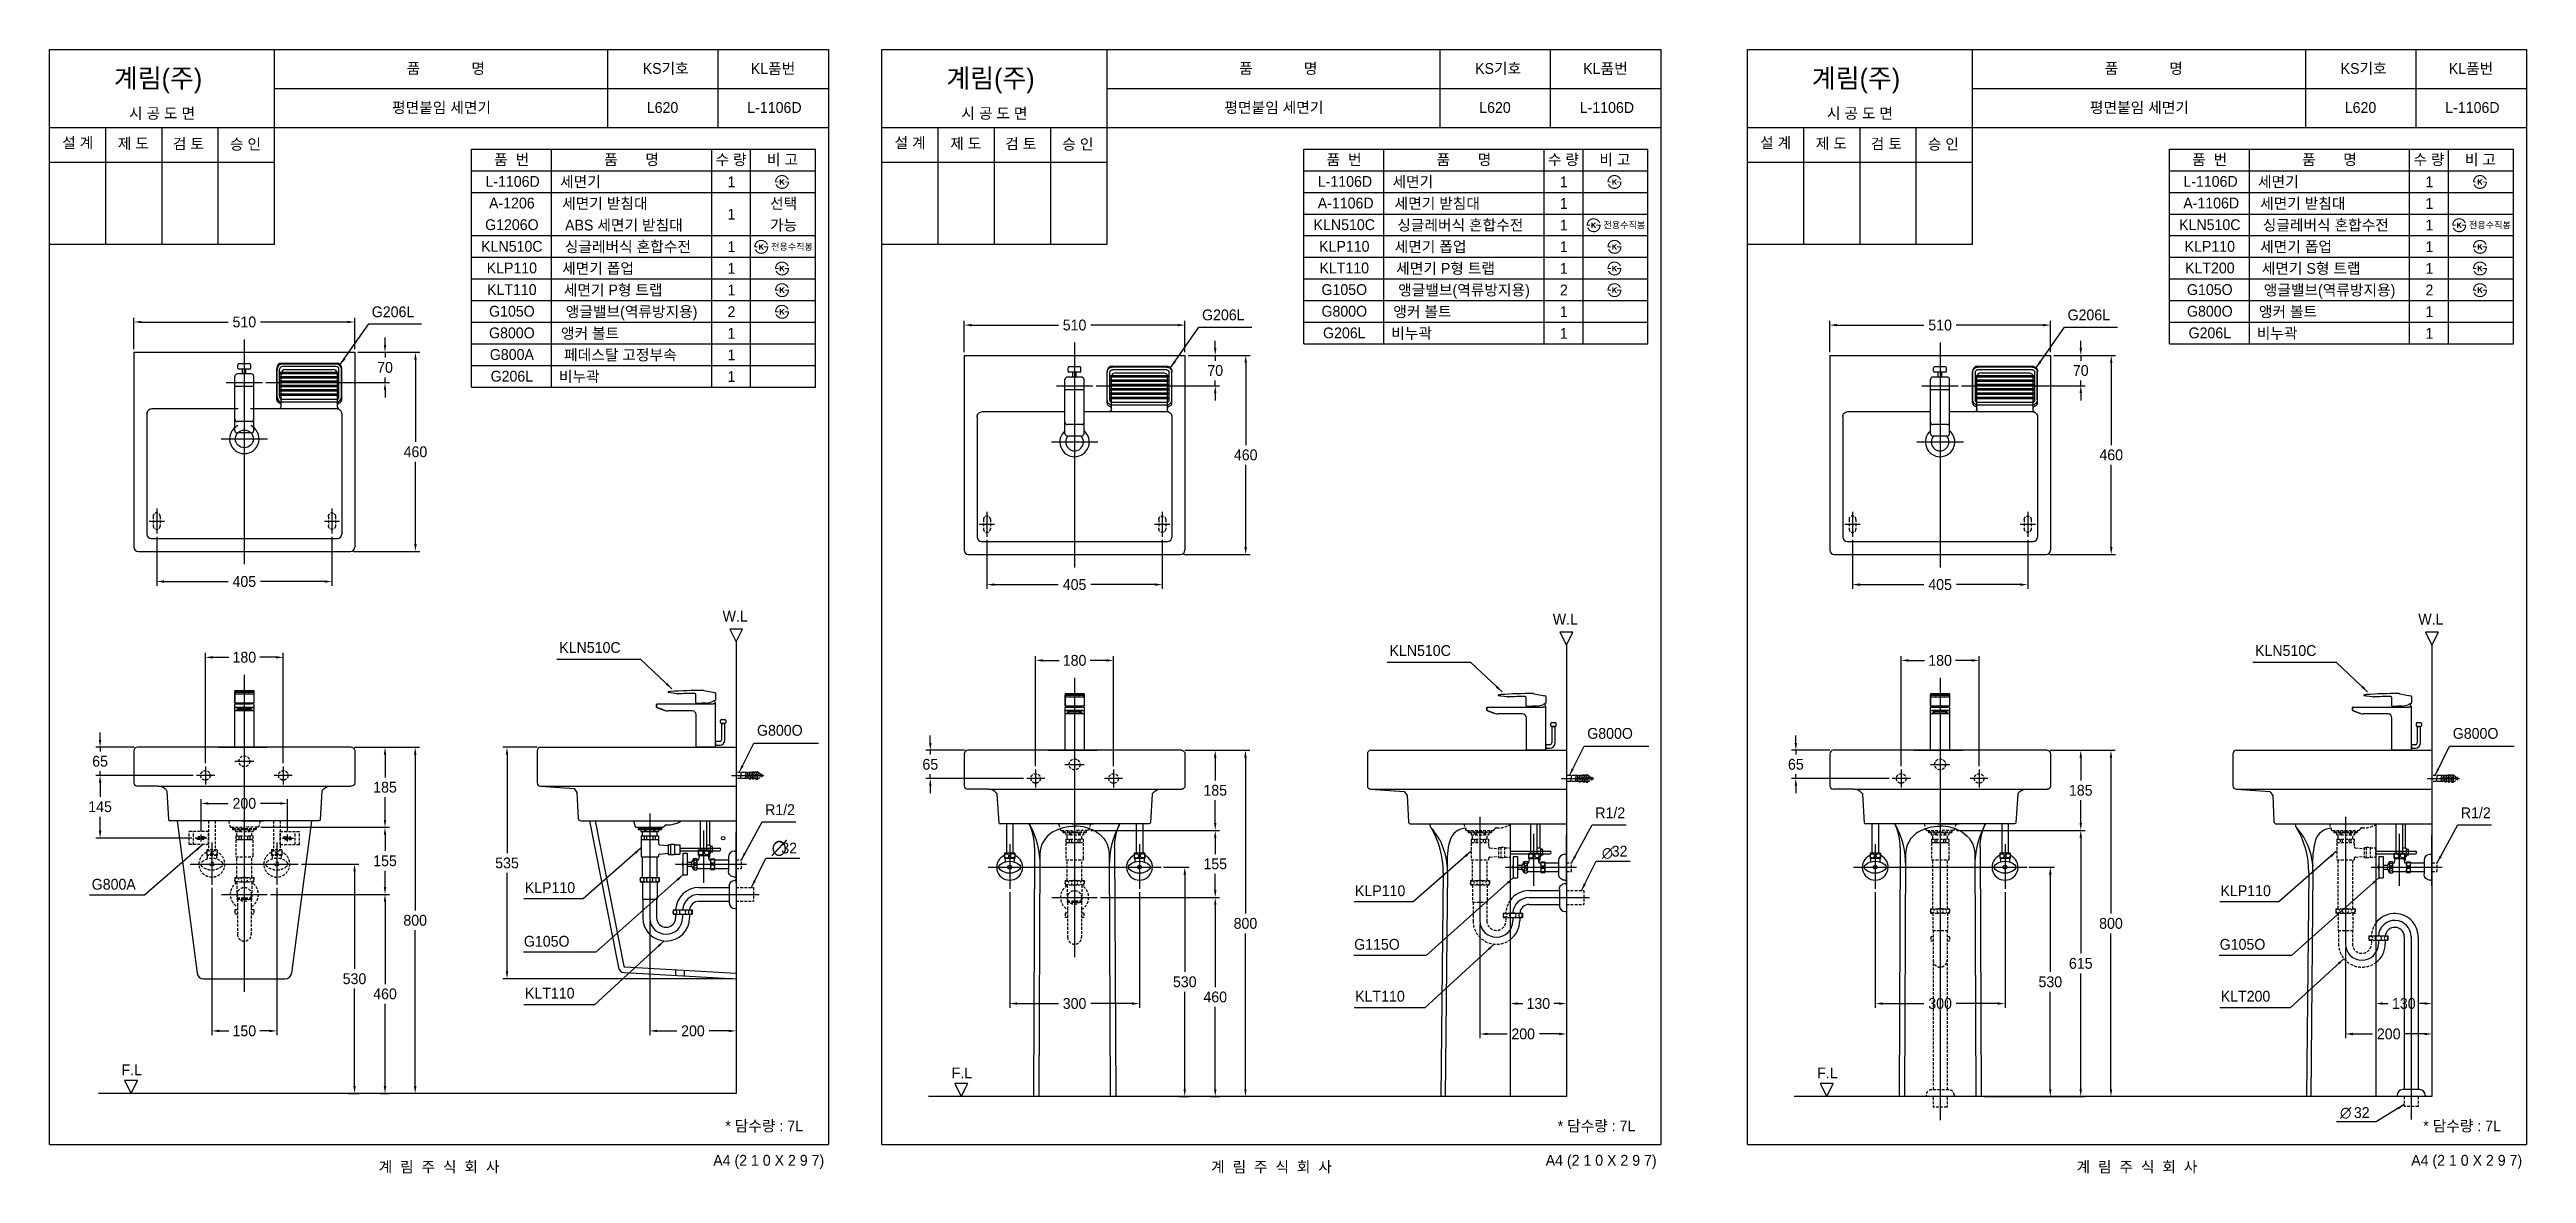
# Model space of a CAD drawing. Header units: millimetres. Extents: x 0 to 5723, y -67 to 2530.
import ezdxf
from ezdxf.enums import TextEntityAlignment as Align
from ezdxf.lldxf.tags import DXFTag

# ---------------------------------------------------------------- set-up
doc = ezdxf.new("R2010")
doc.units = ezdxf.units.MM
doc.linetypes.add('DASHED2', pattern=[9.525, 6.35, -3.175])
for name, color, linetype in [('TEXT', 7, 'Continuous'), ('내부선 및 부속', 4, 'Continuous'), ('도각라인', 255, 'Continuous'), ('외형선', 3, 'Continuous'), ('점선', 6, 'DASHED2'), ('중심선', 1, 'DASHED'), ('치수선', 7, 'Continuous')]:
    doc.layers.add(name, color=color, linetype=linetype)
doc.styles.add('140911', font='HBATANG.TTF', dxfattribs={"height": 23})
doc.styles.add('____', font='')
doc.styles.add('타이틀', font='H2GTRM.TTF', dxfattribs={"height": 25})
doc.styles.get('____').set_extended_font_data('굴림')
tags = doc.linetypes.add('DASHDOT', pattern=[70, 31, -13, 13, -13]).pattern_tags.tags
tags[10:11] = [DXFTag(74, 4), DXFTag(75, 0), DXFTag(340, '0'), DXFTag(46, 0.0), DXFTag(50, 0.0), DXFTag(44, 0.0), DXFTag(45, 0.0)]
tags[8:9] = [DXFTag(74, 4), DXFTag(75, 0), DXFTag(340, '0'), DXFTag(46, 0.0), DXFTag(50, 0.0), DXFTag(44, 0.0), DXFTag(45, 0.0)]
tags[6:7] = [DXFTag(74, 4), DXFTag(75, 0), DXFTag(340, '0'), DXFTag(46, 0.0), DXFTag(50, 0.0), DXFTag(44, 0.0), DXFTag(45, 0.0)]
tags[4:5] = [DXFTag(74, 4), DXFTag(75, 0), DXFTag(340, '0'), DXFTag(46, 0.0), DXFTag(50, 0.0), DXFTag(44, 0.0), DXFTag(45, 0.0)]
tags = doc.linetypes.add('DASHED', pattern=[25.72, 12.86, -12.86]).pattern_tags.tags
tags[6:7] = [DXFTag(74, 4), DXFTag(75, 0), DXFTag(340, '0'), DXFTag(46, 0.0), DXFTag(50, 0.0), DXFTag(44, 0.0), DXFTag(45, 0.0)]
tags[4:5] = [DXFTag(74, 4), DXFTag(75, 0), DXFTag(340, '0'), DXFTag(46, 0.0), DXFTag(50, 0.0), DXFTag(44, 0.0), DXFTag(45, 0.0)]
doc.dimstyles.new('MSADIM', dxfattribs={"dimtxt": 33, "dimasz": 17, "dimexe": 10, "dimexo": 7.5, "dimgap": 10, "dimtad": 0, "dimtih": 1, "dimtoh": 1, "dimdec": 0, "dimzin": 1, "dimdsep": 46, "dimtxsty": '____', "dimcen": 11.25, "dimadec": 0, "dimazin": 0, "dimtfac": 1, "dimtdec": 0, "dimtix": 1, "dimtmove": 0, "dimatfit": 3, "dimfxl": 0, "dimtolj": 1, "dimtzin": 1, "dimarcsym": 0})

msp = doc.modelspace()

# ---------------------------------------------------------------- texts
at = {"layer": 'TEXT', "style": '타이틀'}
for p in [(148.7, 2441.8), (2072.2, 2441.8), (4072.2, 2441.8)]:
    msp.add_text('계림(주)', height=44, dxfattribs=at).set_placement(p)
for s, height, p in [('품             명', 25, (915.7, 2486.4)), ('KS기호', 25, (1423.8, 2486.3)), ('KL품번', 25, (1671.8, 2486.1)), ('품             명', 25, (2839.2, 2486.4)), ('KS기호', 25, (3347.3, 2486.3)), ('KL품번', 25, (3595.3, 2486.1)), ('품             명', 25, (4839.2, 2486.4)), ('KS기호', 25, (5347.3, 2486.3)), ('KL품번', 25, (5595.3, 2486.1)), ('평면붙임 세면기', 25, (905.8, 2396)), ('L620', 25, (1416.5, 2396)), ('L-1106D', 25, (1675.1, 2396)), ('평면붙임 세면기', 25, (2829.2, 2396)), ('L620', 25, (3340, 2396)), ('L-1106D', 25, (3598.6, 2396)), ('평면붙임 세면기', 25, (4829.2, 2396)), ('L620', 25, (5340, 2396)), ('L-1106D', 25, (5598.6, 2396)), ('시 공 도 면', 25, (259.9, 2382.7)), ('시 공 도 면', 25, (2183.3, 2382.7)), ('시 공 도 면', 25, (4183.3, 2382.7)), ('설 계', 25, (65, 2314.6)), ('제 도', 25, (193.8, 2312.9)), ('검 토', 25, (320.8, 2312.3)), ('승 인', 25, (452.7, 2311.4)), ('품  번', 25, (1067.9, 2275.7)), ('품       명', 25, (1344.8, 2275.7)), ('수 량', 25, (1574.8, 2275.7)), ('비 고', 25, (1693.6, 2275.7)), ('설 계', 25, (1988.5, 2314.6)), ('제 도', 25, (2117.2, 2312.9)), ('검 토', 25, (2244.2, 2312.3)), ('승 인', 25, (2376.2, 2311.4)), ('품  번', 25, (2991.4, 2275.7)), ('품       명', 25, (3268.3, 2275.7)), ('수 량', 25, (3498.2, 2275.7)), ('비 고', 25, (3617.1, 2275.7)), ('설 계', 25, (3988.5, 2314.6)), ('제 도', 25, (4117.2, 2312.9)), ('검 토', 25, (4244.2, 2312.3)), ('승 인', 25, (4376.2, 2311.4)), ('품  번', 25, (4991.4, 2275.7)), ('품       명', 25, (5268.3, 2275.7)), ('수 량', 25, (5498.2, 2275.7)), ('비 고', 25, (5617.1, 2275.7)), ('L-1106D', 25, (1070, 2225.3)), ('세면기', 25, (1226.7, 2224.4)), ('1', 25, (1575.7, 2224.4)), ('L-1106D', 25, (2993.4, 2225.3)), ('세면기', 25, (3150.2, 2224.4)), ('1', 25, (3499.2, 2224.4)), ('L-1106D', 25, (4993.4, 2225.3)), ('세면기', 25, (5150.2, 2224.4)), ('1', 25, (5499.2, 2224.4)), ('A-1206', 25, (1068.3, 2175.3)), (' 세면기 받침대', 25, (1278.6, 2174.4)), ('선택', 25, (1696.3, 2174.4)), ('A-1106D', 25, (2995, 2175.3)), (' 세면기 받침대', 25, (3202.1, 2174.4)), ('1', 25, (3499.2, 2174.4)), ('A-1106D', 25, (4995, 2175.3)), (' 세면기 받침대', 25, (5202.1, 2174.4)), ('1', 25, (5499.2, 2174.4)), ('G1206O', 25, (1068.3, 2125.3)), ('ABS 세면기 받침대', 25, (1327.2, 2124.4)), ('1', 25, (1575.7, 2149.4)), ('가능', 25, (1696.3, 2124.4)), ('KLN510C', 25, (2991.8, 2125.3)), ('싱글레버식 혼합수전', 25, (3259.8, 2124.4)), ('1', 25, (3499.2, 2124.4)), ('전용수직봉', 15, (3639, 2124.4)), ('KLN510C', 25, (4991.8, 2125.3)), ('싱글레버식 혼합수전', 25, (5259.8, 2124.4)), ('1', 25, (5499.2, 2124.4)), ('전용수직봉', 15, (5639, 2124.4)), ('KLN510C', 25, (1068.3, 2075.3)), ('싱글레버식 혼합수전', 25, (1336.4, 2074.4)), ('1', 25, (1575.7, 2074.4)), ('전용수직봉', 15, (1715.5, 2074.4)), ('KLP110', 25, (2991.8, 2075.3)), ('세면기 폽업', 25, (3191.1, 2074.4)), ('1', 25, (3499.2, 2074.4)), ('KLP110', 25, (4991.8, 2075.3)), ('세면기 폽업', 25, (5191.1, 2074.4)), ('1', 25, (5499.2, 2074.4)), ('KLP110', 25, (1068.3, 2025.3)), ('세면기 폽업', 25, (1267.6, 2024.4)), ('1', 25, (1575.7, 2024.4)), ('KLT110', 25, (2991.8, 2025.3)), ('세면기 P형 트랩', 25, (3225.9, 2024.4)), ('1', 25, (3499.2, 2024.4)), ('KLT200', 25, (4991.8, 2025.3)), ('세면기 S형 트랩', 25, (5225.9, 2024.4)), ('1', 25, (5499.2, 2024.4)), ('KLT110', 25, (1068.3, 1975.3)), ('세면기 P형 트랩', 25, (1302.4, 1974.4)), ('1', 25, (1575.7, 1974.4)), ('G105O', 25, (2991.8, 1975.3)), ('앵글밸브(역류방지용)', 25, (3268.4, 1974.4)), ('2', 25, (3499.2, 1974.4)), ('G105O', 25, (4991.8, 1975.3)), ('앵글밸브(역류방지용)', 25, (5268.4, 1974.4)), ('2', 25, (5499.2, 1974.4)), ('G105O', 25, (1068.3, 1925.3)), ('앵커 볼트', 25, (1249, 1874.4)), ('앵글밸브(역류방지용)', 25, (1345, 1924.4)), ('2', 25, (1575.7, 1924.4)), ('G800O', 25, (2991.8, 1925.3)), ('비누곽', 25, (3147.4, 1874.4)), ('앵커 볼트', 25, (3172.4, 1924.4)), ('1', 25, (3499.2, 1924.4)), ('G800O', 25, (4991.8, 1925.3)), ('비누곽', 25, (5147.4, 1874.4)), ('앵커 볼트', 25, (5172.4, 1924.4)), ('1', 25, (5499.2, 1924.4)), ('G800O', 25, (1068.3, 1875.3)), ('G800A', 25, (1068.3, 1825.3)), ('페데스탈 고정부속', 25, (1319.1, 1824.4)), ('1', 25, (1575.7, 1874.4)), ('1', 25, (1575.7, 1824.4)), ('G206L', 25, (2991.8, 1875.3)), ('1', 25, (3499.2, 1874.4)), ('G206L', 25, (4991.8, 1875.3)), ('1', 25, (5499.2, 1874.4)), ('G206L', 25, (1068.3, 1775.3)), ('비누곽', 25, (1224, 1774.4)), ('1', 25, (1575.7, 1774.4)), ('* 담수량 : 7L', 25, (1651.3, 42.9)), ('* 담수량 : 7L', 25, (3574.7, 42.9)), ('* 담수량 : 7L', 25, (5574.7, 42.9)), ('계  림  주  식  회  사', 25, (900, -51.7)), ('계  림  주  식  회  사', 25, (2823.5, -51.7)), ('계  림  주  식  회  사', 25, (4823.5, -51.7))]:
    msp.add_text(s, height=height, dxfattribs=at).set_placement(p, align=Align.MIDDLE_CENTER)
for s, p in [('W.L', (1584.3, 1220.8)), ('W.L', (3502.7, 1213.7)), ('W.L', (5502.7, 1213.7)), ('F.L', (189.8, 172.5)), ('F.L', (2108.2, 165.4)), ('F.L', (4108.2, 165.4))]:
    msp.add_text(s, height=25, dxfattribs=at).set_placement(p, align=Align.MIDDLE)
for p in [(1790, -36.5), (3713.5, -36.5), (5713.5, -36.5)]:
    msp.add_text('A4 (2 1 0 X 2 9 7)', height=25, dxfattribs=at).set_placement(p, align=Align.MIDDLE_RIGHT)
at = {"layer": 'TEXT', "linetype": 'Continuous', "char_height": 25, "width": 380.447, "attachment_point": 1, "line_spacing_factor": 0.963855, "style": '타이틀'}
for insert in [(744.6, 1936.5), (2663.1, 1929.4), (4663.1, 1929.4)]:
    msp.add_mtext('\\A1;G206L', dxfattribs=dict(at, insert=insert))
at = {"layer": 'TEXT', "char_height": 25, "width": 380.447, "attachment_point": 1, "line_spacing_factor": 0.963855, "style": '타이틀'}
for s, insert in [('\\A1;KLN510C', (1177.9, 1160.9)), ('\\A1;KLN510C', (3096.3, 1153.8)), ('\\A1;KLN510C', (5096.3, 1153.8)), ('\\A1;G800O', (1634.8, 969.5)), ('\\A1;G800O', (3553.2, 962.4)), ('\\A1;G800O', (5553.2, 962.4)), ('\\A1;G800A', (97.5, 613.8)), ('\\A1;KLP110', (1098.1, 606.1)), ('\\A1;KLP110', (3016.5, 598.9)), ('\\A1;KLP110', (5016.5, 598.9)), ('\\A1;G105O', (1096.1, 482.1)), ('\\A1;G115O', (3014.6, 475)), ('\\A1;G105O', (5014.6, 475)), ('\\A1;KLT110', (1098.6, 362.2)), ('\\A1;KLT110', (3017, 355.1)), ('\\A1;KLT200', (5017, 355.1))]:
    msp.add_mtext(s, dxfattribs=dict(at, insert=insert))
at = {"layer": '치수선'}
for s, height, style, p in [('∅', 35, '____', (1668.4, 668.5)), ('32', 25, '타이틀', (1690.9, 672.5)), ('∅', 25, '____', (3587.2, 661.4)), ('32', 25, '타이틀', (3609.7, 665.3)), ('∅', 25, '140911', (5292.8, 61.2)), ('32', 25, '타이틀', (5324.7, 61.4))]:
    msp.add_text(s, height=height, dxfattribs=dict(at, style=style)).set_placement(p)
at = {"layer": '치수선', "linetype": 'Continuous', "char_height": 25, "width": 380.447, "attachment_point": 1, "line_spacing_factor": 0.963855, "style": '타이틀'}
for insert in [(1653.4, 786.2), (3571.8, 779), (5571.8, 779)]:
    msp.add_mtext('\\A1;R1/2', dxfattribs=dict(at, insert=insert))

# ---------------------------------------------------------------- blocks, each defined once
blk = doc.blocks.new('*D17')
at = {"layer": '치수선', "color": 0, "linetype": 'Continuous', "lineweight": -2}
for p, q in [((2113.6, 1830.8), (2113.6, 1903.3)), ((2130.6, 1893.3), (2331.2, 1893.3)), ((2606.6, 1893.3), (2405.9, 1893.3)), ((2623.6, 1830.8), (2623.6, 1903.3))]:
    blk.add_line(p, q, dxfattribs=at)
at = {"layer": '치수선', "color": 0, "linetype": 'Continuous'}
for points in [[(2130.6, 1896.1), (2130.6, 1890.4), (2113.6, 1893.3)], [(2606.6, 1896.1), (2606.6, 1890.4), (2623.6, 1893.3)]]:
    blk.add_solid(points, dxfattribs=at)
at = {"layer": '치수선', "color": 0, "linetype": 'Continuous', "insert": (2368.6, 1893.3), "char_height": 25, "attachment_point": 5, "style": '____'}
blk.add_mtext('\\A1;510', dxfattribs=at)
blk = doc.blocks.new('*D18')
at = {"layer": '치수선', "color": 0, "linetype": 'Continuous', "lineweight": -2}
for p, q in [((2693.6, 1840.3), (2693.6, 1857.3)), ((2631.1, 1823.3), (2703.6, 1823.3)), ((2693.6, 1823.3), (2693.6, 1811.1)), ((2418.1, 1753.3), (2703.6, 1753.3)), ((2693.6, 1753.3), (2693.6, 1765.4)), ((2693.6, 1736.3), (2693.6, 1719.3))]:
    blk.add_line(p, q, dxfattribs=at)
at = {"layer": '치수선', "color": 0, "linetype": 'Continuous'}
for points in [[(2690.8, 1840.3), (2696.4, 1840.3), (2693.6, 1823.3)], [(2690.8, 1736.3), (2696.4, 1736.3), (2693.6, 1753.3)]]:
    blk.add_solid(points, dxfattribs=at)
at = {"layer": '치수선', "color": 0, "linetype": 'Continuous', "insert": (2693.6, 1788.3), "char_height": 25, "attachment_point": 5, "style": '____'}
blk.add_mtext('\\A1;70', dxfattribs=at)
blk = doc.blocks.new('*D19')
at = {"layer": '치수선', "color": 0, "linetype": 'Continuous', "lineweight": -2}
for p, q in [((2631.1, 1823.3), (2774, 1823.3)), ((2764, 1806.3), (2764, 1616.1)), ((2764, 1380.3), (2764, 1570.4)), ((2621.1, 1363.3), (2774, 1363.3))]:
    blk.add_line(p, q, dxfattribs=at)
at = {"layer": '치수선', "color": 0, "linetype": 'Continuous'}
for points in [[(2761.1, 1806.3), (2766.8, 1806.3), (2764, 1823.3)], [(2761.1, 1380.3), (2766.8, 1380.3), (2764, 1363.3)]]:
    blk.add_solid(points, dxfattribs=at)
at = {"layer": '치수선', "color": 0, "linetype": 'Continuous', "insert": (2764, 1593.3), "char_height": 25, "attachment_point": 5, "style": '____'}
blk.add_mtext('\\A1;460', dxfattribs=at)
blk = doc.blocks.new('*D20')
at = {"layer": '치수선', "color": 0, "linetype": 'Continuous', "lineweight": -2}
for p, q in [((2166.1, 1396.9), (2166.1, 1283.7)), ((2571.1, 1396.9), (2571.1, 1283.7)), ((2183.1, 1293.7), (2330.9, 1293.7)), ((2554.1, 1293.7), (2406.3, 1293.7))]:
    blk.add_line(p, q, dxfattribs=at)
at = {"layer": '치수선', "color": 0, "linetype": 'Continuous'}
for points in [[(2183.1, 1296.5), (2183.1, 1290.8), (2166.1, 1293.7)], [(2554.1, 1296.5), (2554.1, 1290.8), (2571.1, 1293.7)]]:
    blk.add_solid(points, dxfattribs=at)
at = {"layer": '치수선', "color": 0, "linetype": 'Continuous', "insert": (2368.6, 1293.7), "char_height": 25, "attachment_point": 5, "style": '____'}
blk.add_mtext('\\A1;405', dxfattribs=at)
blk = doc.blocks.new('*D21')
at = {"layer": '치수선', "color": 0, "linetype": 'Continuous', "lineweight": -2}
for p, q in [((2278.6, 874), (2278.6, 1128.5)), ((2295.6, 1118.5), (2332.6, 1118.5)), ((2441.6, 1118.5), (2404.5, 1118.5)), ((2458.6, 874), (2458.6, 1128.5))]:
    blk.add_line(p, q, dxfattribs=at)
at = {"layer": '치수선', "color": 0, "linetype": 'Continuous'}
for points in [[(2295.6, 1121.4), (2295.6, 1115.7), (2278.6, 1118.5)], [(2441.6, 1121.4), (2441.6, 1115.7), (2458.6, 1118.5)]]:
    blk.add_solid(points, dxfattribs=at)
at = {"layer": '치수선', "color": 0, "linetype": 'Continuous', "insert": (2368.6, 1118.5), "char_height": 25, "attachment_point": 5, "style": '____'}
blk.add_mtext('\\A1;180', dxfattribs=at)
blk = doc.blocks.new('*D22')
at = {"layer": '치수선', "color": 0, "linetype": 'Continuous', "lineweight": -2}
for p, q in [((2035.2, 927.8), (2035.2, 944.8)), ((2114.1, 910.8), (2025.2, 910.8)), ((2035.2, 910.8), (2035.2, 901.1)), ((2250.5, 845.8), (2025.2, 845.8)), ((2035.2, 845.8), (2035.2, 855.4)), ((2035.2, 828.8), (2035.2, 811.8))]:
    blk.add_line(p, q, dxfattribs=at)
at = {"layer": '치수선', "color": 0, "linetype": 'Continuous'}
for points in [[(2032.4, 927.8), (2038.1, 927.8), (2035.2, 910.8)], [(2032.4, 828.8), (2038.1, 828.8), (2035.2, 845.8)]]:
    blk.add_solid(points, dxfattribs=at)
at = {"layer": '치수선', "color": 0, "linetype": 'Continuous', "insert": (2035.2, 878.3), "char_height": 25, "attachment_point": 5, "style": '____'}
blk.add_mtext('\\A1;65', dxfattribs=at)
blk = doc.blocks.new('*D23')
at = {"layer": '치수선', "color": 0, "linetype": 'Continuous', "lineweight": -2}
for p, q in [((2623.1, 910.8), (2703.6, 910.8)), ((2693.6, 893.8), (2693.6, 841.1)), ((2693.6, 742.8), (2693.6, 795.4)), ((2406.3, 725.8), (2703.6, 725.8))]:
    blk.add_line(p, q, dxfattribs=at)
at = {"layer": '치수선', "color": 0, "linetype": 'Continuous'}
for points in [[(2690.8, 893.8), (2696.4, 893.8), (2693.6, 910.8)], [(2690.8, 742.8), (2696.4, 742.8), (2693.6, 725.8)]]:
    blk.add_solid(points, dxfattribs=at)
at = {"layer": '치수선', "color": 0, "linetype": 'Continuous', "insert": (2693.6, 818.3), "char_height": 25, "attachment_point": 5, "style": '____'}
blk.add_mtext('\\A1;185', dxfattribs=at)
blk = doc.blocks.new('*D24')
at = {"layer": '치수선', "color": 0, "linetype": 'Continuous', "lineweight": -2}
for p, q in [((2406.3, 725.8), (2703.6, 725.8)), ((2693.6, 708.8), (2693.6, 671.1)), ((2693.6, 587.8), (2693.6, 625.4)), ((2428.6, 570.8), (2703.6, 570.8))]:
    blk.add_line(p, q, dxfattribs=at)
at = {"layer": '치수선', "color": 0, "linetype": 'Continuous'}
for points in [[(2690.8, 708.8), (2696.4, 708.8), (2693.6, 725.8)], [(2690.8, 587.8), (2696.4, 587.8), (2693.6, 570.8)]]:
    blk.add_solid(points, dxfattribs=at)
at = {"layer": '치수선', "color": 0, "linetype": 'Continuous', "insert": (2693.6, 648.3), "char_height": 25, "attachment_point": 5, "style": '____'}
blk.add_mtext('\\A1;155', dxfattribs=at)
blk = doc.blocks.new('*D25')
at = {"layer": '치수선', "color": 0, "linetype": 'Continuous', "lineweight": -2}
for p, q in [((2428.6, 570.8), (2703.6, 570.8)), ((2693.6, 553.8), (2693.6, 363.6)), ((2693.6, 127.8), (2693.6, 317.9)), ((2682.2, 110.8), (2703.6, 110.8))]:
    blk.add_line(p, q, dxfattribs=at)
at = {"layer": '치수선', "color": 0, "linetype": 'Continuous'}
for points in [[(2690.8, 553.8), (2696.4, 553.8), (2693.6, 570.8)], [(2690.8, 127.8), (2696.4, 127.8), (2693.6, 110.8)]]:
    blk.add_solid(points, dxfattribs=at)
at = {"layer": '치수선', "color": 0, "linetype": 'Continuous', "insert": (2693.6, 340.8), "char_height": 25, "attachment_point": 5, "style": '____'}
blk.add_mtext('\\A1;460', dxfattribs=at)
blk = doc.blocks.new('*D26')
at = {"layer": '치수선', "color": 0, "linetype": 'Continuous', "lineweight": -2}
for p, q in [((2573.9, 640.8), (2633.2, 640.8)), ((2623.2, 623.8), (2623.2, 398.6)), ((2623.2, 127.8), (2623.2, 352.9)), ((2608.5, 110.8), (2633.2, 110.8))]:
    blk.add_line(p, q, dxfattribs=at)
at = {"layer": '치수선', "color": 0, "linetype": 'Continuous'}
for points in [[(2620.3, 623.8), (2626, 623.8), (2623.2, 640.8)], [(2620.3, 127.8), (2626, 127.8), (2623.2, 110.8)]]:
    blk.add_solid(points, dxfattribs=at)
at = {"layer": '치수선', "color": 0, "linetype": 'Continuous', "insert": (2623.2, 375.8), "char_height": 25, "attachment_point": 5, "style": '____'}
blk.add_mtext('\\A1;530', dxfattribs=at)
blk = doc.blocks.new('*D27')
at = {"layer": '치수선', "color": 0, "linetype": 'Continuous', "lineweight": -2}
for p, q in [((2623.1, 910.8), (2773.4, 910.8)), ((2763.4, 893.8), (2763.4, 533.6)), ((2763.4, 127.8), (2763.4, 487.9)), ((2760.7, 110.8), (2753.4, 110.8))]:
    blk.add_line(p, q, dxfattribs=at)
at = {"layer": '치수선', "color": 0, "linetype": 'Continuous'}
for points in [[(2760.6, 893.8), (2766.2, 893.8), (2763.4, 910.8)], [(2760.6, 127.8), (2766.2, 127.8), (2763.4, 110.8)]]:
    blk.add_solid(points, dxfattribs=at)
at = {"layer": '치수선', "color": 0, "linetype": 'Continuous', "insert": (2763.4, 510.8), "char_height": 25, "attachment_point": 5, "style": '____'}
blk.add_mtext('\\A1;800', dxfattribs=at)
blk = doc.blocks.new('*D28')
at = {"layer": '치수선', "color": 0, "linetype": 'Continuous', "lineweight": -2}
for p, q in [((3305.3, 509.3), (3305.3, 245.4)), ((3322.3, 255.4), (3367.9, 255.4)), ((3488.1, 255.4), (3442.5, 255.4)), ((3505.1, 277.6), (3505.1, 245.4))]:
    blk.add_line(p, q, dxfattribs=at)
at = {"layer": '치수선', "color": 0, "linetype": 'Continuous'}
for points in [[(3322.3, 258.2), (3322.3, 252.5), (3305.3, 255.4)], [(3488.1, 258.2), (3488.1, 252.5), (3505.1, 255.4)]]:
    blk.add_solid(points, dxfattribs=at)
at = {"layer": '치수선', "color": 0, "linetype": 'Continuous', "insert": (3405.2, 255.4), "char_height": 25, "attachment_point": 5, "style": '____'}
blk.add_mtext('\\A1;200', dxfattribs=at)
blk = doc.blocks.new('*D29')
at = {"layer": '치수선', "color": 0, "linetype": 'Continuous', "lineweight": -2}
for p, q in [((3375.1, 322.6), (3375.1, 315.7)), ((3392.1, 325.7), (3404.1, 325.7)), ((3488.1, 325.7), (3476, 325.7)), ((3505.1, 322.6), (3505.1, 315.7))]:
    blk.add_line(p, q, dxfattribs=at)
at = {"layer": '치수선', "color": 0, "linetype": 'Continuous'}
for points in [[(3392.1, 328.5), (3392.1, 322.8), (3375.1, 325.7)], [(3488.1, 328.5), (3488.1, 322.8), (3505.1, 325.7)]]:
    blk.add_solid(points, dxfattribs=at)
at = {"layer": '치수선', "color": 0, "linetype": 'Continuous', "insert": (3440.1, 325.7), "char_height": 25, "attachment_point": 5, "style": '____'}
blk.add_mtext('\\A1;130', dxfattribs=at)
blk = doc.blocks.new('*D30')
at = {"layer": '치수선', "color": 0, "linetype": 'Continuous', "lineweight": -2}
for p, q in [((2218.6, 583.3), (2218.6, 315.7)), ((2518.6, 583.3), (2518.6, 315.7)), ((2235.6, 325.7), (2331.3, 325.7)), ((2501.6, 325.7), (2405.9, 325.7))]:
    blk.add_line(p, q, dxfattribs=at)
at = {"layer": '치수선', "color": 0, "linetype": 'Continuous'}
for points in [[(2235.6, 328.5), (2235.6, 322.8), (2218.6, 325.7)], [(2501.6, 328.5), (2501.6, 322.8), (2518.6, 325.7)]]:
    blk.add_solid(points, dxfattribs=at)
at = {"layer": '치수선', "color": 0, "linetype": 'Continuous', "insert": (2368.6, 325.7), "char_height": 25, "attachment_point": 5, "style": '____'}
blk.add_mtext('\\A1;300', dxfattribs=at)
blk = doc.blocks.new('*D93')
at = {"layer": '치수선', "color": 0, "linetype": 'Continuous', "lineweight": -2}
for p, q in [((195.1, 1837.9), (195.1, 1910.4)), ((212.1, 1900.4), (412.8, 1900.4)), ((688.1, 1900.4), (487.5, 1900.4)), ((705.1, 1837.9), (705.1, 1910.4))]:
    blk.add_line(p, q, dxfattribs=at)
at = {"layer": '치수선', "color": 0, "linetype": 'Continuous'}
for points in [[(212.1, 1903.2), (212.1, 1897.6), (195.1, 1900.4)], [(688.1, 1903.2), (688.1, 1897.6), (705.1, 1900.4)]]:
    blk.add_solid(points, dxfattribs=at)
at = {"layer": '치수선', "color": 0, "linetype": 'Continuous', "insert": (450.1, 1900.4), "char_height": 25, "attachment_point": 5, "style": '____'}
blk.add_mtext('\\A1;510', dxfattribs=at)
blk = doc.blocks.new('*D94')
at = {"layer": '치수선', "color": 0, "linetype": 'Continuous', "lineweight": -2}
for p, q in [((775.2, 1847.4), (775.2, 1864.4)), ((712.6, 1830.4), (785.2, 1830.4)), ((775.2, 1830.4), (775.2, 1818.2)), ((499.6, 1760.4), (785.2, 1760.4)), ((775.2, 1760.4), (775.2, 1772.5)), ((775.2, 1743.4), (775.2, 1726.4))]:
    blk.add_line(p, q, dxfattribs=at)
at = {"layer": '치수선', "color": 0, "linetype": 'Continuous'}
for points in [[(772.3, 1847.4), (778, 1847.4), (775.2, 1830.4)], [(772.3, 1743.4), (778, 1743.4), (775.2, 1760.4)]]:
    blk.add_solid(points, dxfattribs=at)
at = {"layer": '치수선', "color": 0, "linetype": 'Continuous', "insert": (775.2, 1795.4), "char_height": 25, "attachment_point": 5, "style": '____'}
blk.add_mtext('\\A1;70', dxfattribs=at)
blk = doc.blocks.new('*D95')
at = {"layer": '치수선', "color": 0, "linetype": 'Continuous', "lineweight": -2}
for p, q in [((712.6, 1830.4), (855.5, 1830.4)), ((845.5, 1813.4), (845.5, 1623.2)), ((845.5, 1387.4), (845.5, 1577.5)), ((702.6, 1370.4), (855.5, 1370.4))]:
    blk.add_line(p, q, dxfattribs=at)
at = {"layer": '치수선', "color": 0, "linetype": 'Continuous'}
for points in [[(842.7, 1813.4), (848.4, 1813.4), (845.5, 1830.4)], [(842.7, 1387.4), (848.4, 1387.4), (845.5, 1370.4)]]:
    blk.add_solid(points, dxfattribs=at)
at = {"layer": '치수선', "color": 0, "linetype": 'Continuous', "insert": (845.5, 1600.4), "char_height": 25, "attachment_point": 5, "style": '____'}
blk.add_mtext('\\A1;460', dxfattribs=at)
blk = doc.blocks.new('*D96')
at = {"layer": '치수선', "color": 0, "linetype": 'Continuous', "lineweight": -2}
for p, q in [((247.6, 1404), (247.6, 1290.8)), ((652.6, 1404), (652.6, 1290.8)), ((264.6, 1300.8), (412.5, 1300.8)), ((635.6, 1300.8), (487.8, 1300.8))]:
    blk.add_line(p, q, dxfattribs=at)
at = {"layer": '치수선', "color": 0, "linetype": 'Continuous'}
for points in [[(264.6, 1303.6), (264.6, 1297.9), (247.6, 1300.8)], [(635.6, 1303.6), (635.6, 1297.9), (652.6, 1300.8)]]:
    blk.add_solid(points, dxfattribs=at)
at = {"layer": '치수선', "color": 0, "linetype": 'Continuous', "insert": (450.1, 1300.8), "char_height": 25, "attachment_point": 5, "style": '____'}
blk.add_mtext('\\A1;405', dxfattribs=at)
blk = doc.blocks.new('*D97')
at = {"layer": '치수선', "color": 0, "linetype": 'Continuous', "lineweight": -2}
for p, q in [((360.1, 881.1), (360.1, 1135.7)), ((377.1, 1125.7), (414.2, 1125.7)), ((523.1, 1125.7), (486.1, 1125.7)), ((540.1, 881.1), (540.1, 1135.7))]:
    blk.add_line(p, q, dxfattribs=at)
at = {"layer": '치수선', "color": 0, "linetype": 'Continuous'}
for points in [[(377.1, 1128.5), (377.1, 1122.8), (360.1, 1125.7)], [(523.1, 1128.5), (523.1, 1122.8), (540.1, 1125.7)]]:
    blk.add_solid(points, dxfattribs=at)
at = {"layer": '치수선', "color": 0, "linetype": 'Continuous', "insert": (450.1, 1125.7), "char_height": 25, "attachment_point": 5, "style": '____'}
blk.add_mtext('\\A1;180', dxfattribs=at)
blk = doc.blocks.new('*D98')
at = {"layer": '치수선', "color": 0, "linetype": 'Continuous', "lineweight": -2}
for p, q in [((195.6, 917.9), (106.8, 917.9)), ((116.8, 934.9), (116.8, 951.9)), ((116.8, 917.9), (116.8, 908.2)), ((116.8, 852.9), (116.8, 862.6)), ((332, 852.9), (106.8, 852.9)), ((116.8, 835.9), (116.8, 818.9))]:
    blk.add_line(p, q, dxfattribs=at)
at = {"layer": '치수선', "color": 0, "linetype": 'Continuous'}
for points in [[(114, 934.9), (119.6, 934.9), (116.8, 917.9)], [(114, 835.9), (119.6, 835.9), (116.8, 852.9)]]:
    blk.add_solid(points, dxfattribs=at)
at = {"layer": '치수선', "color": 0, "linetype": 'Continuous', "insert": (116.8, 885.4), "char_height": 25, "attachment_point": 5, "style": '____'}
blk.add_mtext('\\A1;65', dxfattribs=at)
blk = doc.blocks.new('*D99')
at = {"layer": '치수선', "color": 0, "linetype": 'Continuous', "lineweight": -2}
for p, q in [((332, 852.9), (106.8, 852.9)), ((116.8, 835.9), (116.8, 803.2)), ((116.8, 724.9), (116.8, 757.5)), ((329.1, 707.9), (106.8, 707.9))]:
    blk.add_line(p, q, dxfattribs=at)
at = {"layer": '치수선', "color": 0, "linetype": 'Continuous'}
for points in [[(114, 835.9), (119.6, 835.9), (116.8, 852.9)], [(114, 724.9), (119.6, 724.9), (116.8, 707.9)]]:
    blk.add_solid(points, dxfattribs=at)
at = {"layer": '치수선', "color": 0, "linetype": 'Continuous', "insert": (116.8, 780.4), "char_height": 25, "attachment_point": 5, "style": '____'}
blk.add_mtext('\\A1;145', dxfattribs=at)
blk = doc.blocks.new('*D100')
at = {"layer": '치수선', "color": 0, "linetype": 'Continuous', "lineweight": -2}
for p, q in [((704.6, 917.9), (785.2, 917.9)), ((775.2, 900.9), (775.2, 848.2)), ((775.2, 749.9), (775.2, 802.5)), ((487.9, 732.9), (785.2, 732.9))]:
    blk.add_line(p, q, dxfattribs=at)
at = {"layer": '치수선', "color": 0, "linetype": 'Continuous'}
for points in [[(772.3, 900.9), (778, 900.9), (775.2, 917.9)], [(772.3, 749.9), (778, 749.9), (775.2, 732.9)]]:
    blk.add_solid(points, dxfattribs=at)
at = {"layer": '치수선', "color": 0, "linetype": 'Continuous', "insert": (775.2, 825.4), "char_height": 25, "attachment_point": 5, "style": '____'}
blk.add_mtext('\\A1;185', dxfattribs=at)
blk = doc.blocks.new('*D101')
at = {"layer": '치수선', "color": 0, "linetype": 'Continuous', "lineweight": -2}
for p, q in [((487.9, 732.9), (785.2, 732.9)), ((775.2, 715.9), (775.2, 678.2)), ((775.2, 594.9), (775.2, 632.5)), ((510.2, 577.9), (785.2, 577.9))]:
    blk.add_line(p, q, dxfattribs=at)
at = {"layer": '치수선', "color": 0, "linetype": 'Continuous'}
for points in [[(772.3, 715.9), (778, 715.9), (775.2, 732.9)], [(772.3, 594.9), (778, 594.9), (775.2, 577.9)]]:
    blk.add_solid(points, dxfattribs=at)
at = {"layer": '치수선', "color": 0, "linetype": 'Continuous', "insert": (775.2, 655.4), "char_height": 25, "attachment_point": 5, "style": '____'}
blk.add_mtext('\\A1;155', dxfattribs=at)
blk = doc.blocks.new('*D102')
at = {"layer": '치수선', "color": 0, "linetype": 'Continuous', "lineweight": -2}
for p, q in [((510.2, 577.9), (785.2, 577.9)), ((775.2, 560.9), (775.2, 370.7)), ((775.2, 134.9), (775.2, 325)), ((763.8, 117.9), (785.2, 117.9))]:
    blk.add_line(p, q, dxfattribs=at)
at = {"layer": '치수선', "color": 0, "linetype": 'Continuous'}
for points in [[(772.3, 560.9), (778, 560.9), (775.2, 577.9)], [(772.3, 134.9), (778, 134.9), (775.2, 117.9)]]:
    blk.add_solid(points, dxfattribs=at)
at = {"layer": '치수선', "color": 0, "linetype": 'Continuous', "insert": (775.2, 347.9), "char_height": 25, "attachment_point": 5, "style": '____'}
blk.add_mtext('\\A1;460', dxfattribs=at)
blk = doc.blocks.new('*D103')
at = {"layer": '치수선', "color": 0, "linetype": 'Continuous', "lineweight": -2}
for p, q in [((582.2, 647.9), (714.7, 647.9)), ((704.7, 630.9), (704.7, 405.7)), ((704.7, 134.9), (704.7, 360.1)), ((690, 117.9), (714.7, 117.9))]:
    blk.add_line(p, q, dxfattribs=at)
at = {"layer": '치수선', "color": 0, "linetype": 'Continuous'}
for points in [[(701.9, 630.9), (707.6, 630.9), (704.7, 647.9)], [(701.9, 134.9), (707.6, 134.9), (704.7, 117.9)]]:
    blk.add_solid(points, dxfattribs=at)
at = {"layer": '치수선', "color": 0, "linetype": 'Continuous', "insert": (704.7, 382.9), "char_height": 25, "attachment_point": 5, "style": '____'}
blk.add_mtext('\\A1;530', dxfattribs=at)
blk = doc.blocks.new('*D104')
at = {"layer": '치수선', "color": 0, "linetype": 'Continuous', "lineweight": -2}
for p, q in [((704.6, 917.9), (854.9, 917.9)), ((844.9, 900.9), (844.9, 540.7)), ((844.9, 134.9), (844.9, 495.1)), ((842.3, 117.9), (834.9, 117.9))]:
    blk.add_line(p, q, dxfattribs=at)
at = {"layer": '치수선', "color": 0, "linetype": 'Continuous'}
for points in [[(842.1, 900.9), (847.8, 900.9), (844.9, 917.9)], [(842.1, 134.9), (847.8, 134.9), (844.9, 117.9)]]:
    blk.add_solid(points, dxfattribs=at)
at = {"layer": '치수선', "color": 0, "linetype": 'Continuous', "insert": (844.9, 517.9), "char_height": 25, "attachment_point": 5, "style": '____'}
blk.add_mtext('\\A1;800', dxfattribs=at)
blk = doc.blocks.new('*D105')
at = {"layer": '치수선', "color": 0, "linetype": 'Continuous', "lineweight": -2}
for p, q in [((375.1, 592.8), (375.1, 252.5)), ((525.1, 592.8), (525.1, 252.5)), ((392.1, 262.5), (414.2, 262.5)), ((508.1, 262.5), (486.1, 262.5))]:
    blk.add_line(p, q, dxfattribs=at)
at = {"layer": '치수선', "color": 0, "linetype": 'Continuous'}
for points in [[(392.1, 265.3), (392.1, 259.6), (375.1, 262.5)], [(508.1, 265.3), (508.1, 259.6), (525.1, 262.5)]]:
    blk.add_solid(points, dxfattribs=at)
at = {"layer": '치수선', "color": 0, "linetype": 'Continuous', "insert": (450.1, 262.5), "char_height": 25, "attachment_point": 5, "style": '____'}
blk.add_mtext('\\A1;150', dxfattribs=at)
blk = doc.blocks.new('*D106')
at = {"layer": '치수선', "color": 0, "linetype": 'Continuous', "lineweight": -2}
for p, q in [((350.1, 723.9), (350.1, 798.1)), ((367.1, 788.1), (412.8, 788.1)), ((533.1, 788.1), (487.4, 788.1)), ((550.1, 723.9), (550.1, 798.1))]:
    blk.add_line(p, q, dxfattribs=at)
at = {"layer": '치수선', "color": 0, "linetype": 'Continuous'}
for points in [[(367.1, 790.9), (367.1, 785.2), (350.1, 788.1)], [(533.1, 790.9), (533.1, 785.2), (550.1, 788.1)]]:
    blk.add_solid(points, dxfattribs=at)
at = {"layer": '치수선', "color": 0, "linetype": 'Continuous', "insert": (450.1, 788.1), "char_height": 25, "attachment_point": 5, "style": '____'}
blk.add_mtext('\\A1;200', dxfattribs=at)
blk = doc.blocks.new('*D107')
at = {"layer": '치수선', "color": 0, "linetype": 'Continuous', "lineweight": -2}
for p, q in [((1127.1, 917.9), (1047.1, 917.9)), ((1057.1, 900.9), (1057.1, 673.2)), ((1057.1, 399.9), (1057.1, 627.6)), ((1579.1, 382.9), (1047.1, 382.9))]:
    blk.add_line(p, q, dxfattribs=at)
at = {"layer": '치수선', "color": 0, "linetype": 'Continuous'}
for points in [[(1054.3, 900.9), (1059.9, 900.9), (1057.1, 917.9)], [(1054.3, 399.9), (1059.9, 399.9), (1057.1, 382.9)]]:
    blk.add_solid(points, dxfattribs=at)
at = {"layer": '치수선', "color": 0, "linetype": 'Continuous', "insert": (1057.1, 650.4), "char_height": 25, "attachment_point": 5, "style": '____'}
blk.add_mtext('\\A1;535', dxfattribs=at)
blk = doc.blocks.new('*D108')
at = {"layer": '치수선', "color": 0, "linetype": 'Continuous', "lineweight": -2}
for p, q in [((1386.8, 516.4), (1386.8, 252.5)), ((1403.8, 262.5), (1449.4, 262.5)), ((1569.6, 262.5), (1524, 262.5)), ((1586.6, 284.8), (1586.6, 252.5))]:
    blk.add_line(p, q, dxfattribs=at)
at = {"layer": '치수선', "color": 0, "linetype": 'Continuous'}
for points in [[(1403.8, 265.3), (1403.8, 259.6), (1386.8, 262.5)], [(1569.6, 265.3), (1569.6, 259.6), (1586.6, 262.5)]]:
    blk.add_solid(points, dxfattribs=at)
at = {"layer": '치수선', "color": 0, "linetype": 'Continuous', "insert": (1486.7, 262.5), "char_height": 25, "attachment_point": 5, "style": '____'}
blk.add_mtext('\\A1;200', dxfattribs=at)
blk = doc.blocks.new('*D82')
at = {"layer": '치수선', "color": 0, "linetype": 'Continuous', "lineweight": -2}
for p, q in [((4113.6, 1830.8), (4113.6, 1903.3)), ((4130.6, 1893.3), (4331.2, 1893.3)), ((4606.6, 1893.3), (4405.9, 1893.3)), ((4623.6, 1830.8), (4623.6, 1903.3))]:
    blk.add_line(p, q, dxfattribs=at)
at = {"layer": '치수선', "color": 0, "linetype": 'Continuous'}
for points in [[(4130.6, 1896.1), (4130.6, 1890.4), (4113.6, 1893.3)], [(4606.6, 1896.1), (4606.6, 1890.4), (4623.6, 1893.3)]]:
    blk.add_solid(points, dxfattribs=at)
at = {"layer": '치수선', "color": 0, "linetype": 'Continuous', "insert": (4368.6, 1893.3), "char_height": 25, "attachment_point": 5, "style": '____'}
blk.add_mtext('\\A1;510', dxfattribs=at)
blk = doc.blocks.new('*D83')
at = {"layer": '치수선', "color": 0, "linetype": 'Continuous', "lineweight": -2}
for p, q in [((4693.6, 1840.3), (4693.6, 1857.3)), ((4631.1, 1823.3), (4703.6, 1823.3)), ((4693.6, 1823.3), (4693.6, 1811.1)), ((4418.1, 1753.3), (4703.6, 1753.3)), ((4693.6, 1753.3), (4693.6, 1765.4)), ((4693.6, 1736.3), (4693.6, 1719.3))]:
    blk.add_line(p, q, dxfattribs=at)
at = {"layer": '치수선', "color": 0, "linetype": 'Continuous'}
for points in [[(4690.8, 1840.3), (4696.4, 1840.3), (4693.6, 1823.3)], [(4690.8, 1736.3), (4696.4, 1736.3), (4693.6, 1753.3)]]:
    blk.add_solid(points, dxfattribs=at)
at = {"layer": '치수선', "color": 0, "linetype": 'Continuous', "insert": (4693.6, 1788.3), "char_height": 25, "attachment_point": 5, "style": '____'}
blk.add_mtext('\\A1;70', dxfattribs=at)
blk = doc.blocks.new('*D84')
at = {"layer": '치수선', "color": 0, "linetype": 'Continuous', "lineweight": -2}
for p, q in [((4631.1, 1823.3), (4774, 1823.3)), ((4764, 1806.3), (4764, 1616.1)), ((4764, 1380.3), (4764, 1570.4)), ((4621.1, 1363.3), (4774, 1363.3))]:
    blk.add_line(p, q, dxfattribs=at)
at = {"layer": '치수선', "color": 0, "linetype": 'Continuous'}
for points in [[(4761.1, 1806.3), (4766.8, 1806.3), (4764, 1823.3)], [(4761.1, 1380.3), (4766.8, 1380.3), (4764, 1363.3)]]:
    blk.add_solid(points, dxfattribs=at)
at = {"layer": '치수선', "color": 0, "linetype": 'Continuous', "insert": (4764, 1593.3), "char_height": 25, "attachment_point": 5, "style": '____'}
blk.add_mtext('\\A1;460', dxfattribs=at)
blk = doc.blocks.new('*D85')
at = {"layer": '치수선', "color": 0, "linetype": 'Continuous', "lineweight": -2}
for p, q in [((4166.1, 1396.9), (4166.1, 1283.7)), ((4571.1, 1396.9), (4571.1, 1283.7)), ((4183.1, 1293.7), (4330.9, 1293.7)), ((4554.1, 1293.7), (4406.3, 1293.7))]:
    blk.add_line(p, q, dxfattribs=at)
at = {"layer": '치수선', "color": 0, "linetype": 'Continuous'}
for points in [[(4183.1, 1296.5), (4183.1, 1290.8), (4166.1, 1293.7)], [(4554.1, 1296.5), (4554.1, 1290.8), (4571.1, 1293.7)]]:
    blk.add_solid(points, dxfattribs=at)
at = {"layer": '치수선', "color": 0, "linetype": 'Continuous', "insert": (4368.6, 1293.7), "char_height": 25, "attachment_point": 5, "style": '____'}
blk.add_mtext('\\A1;405', dxfattribs=at)
blk = doc.blocks.new('*D86')
at = {"layer": '치수선', "color": 0, "linetype": 'Continuous', "lineweight": -2}
for p, q in [((4278.6, 874), (4278.6, 1128.5)), ((4295.6, 1118.5), (4332.6, 1118.5)), ((4441.6, 1118.5), (4404.5, 1118.5)), ((4458.6, 874), (4458.6, 1128.5))]:
    blk.add_line(p, q, dxfattribs=at)
at = {"layer": '치수선', "color": 0, "linetype": 'Continuous'}
for points in [[(4295.6, 1121.4), (4295.6, 1115.7), (4278.6, 1118.5)], [(4441.6, 1121.4), (4441.6, 1115.7), (4458.6, 1118.5)]]:
    blk.add_solid(points, dxfattribs=at)
at = {"layer": '치수선', "color": 0, "linetype": 'Continuous', "insert": (4368.6, 1118.5), "char_height": 25, "attachment_point": 5, "style": '____'}
blk.add_mtext('\\A1;180', dxfattribs=at)
blk = doc.blocks.new('*D87')
at = {"layer": '치수선', "color": 0, "linetype": 'Continuous', "lineweight": -2}
for p, q in [((4035.2, 927.8), (4035.2, 944.8)), ((4114.1, 910.8), (4025.2, 910.8)), ((4035.2, 910.8), (4035.2, 901.1)), ((4250.5, 845.8), (4025.2, 845.8)), ((4035.2, 845.8), (4035.2, 855.4)), ((4035.2, 828.8), (4035.2, 811.8))]:
    blk.add_line(p, q, dxfattribs=at)
at = {"layer": '치수선', "color": 0, "linetype": 'Continuous'}
for points in [[(4032.4, 927.8), (4038.1, 927.8), (4035.2, 910.8)], [(4032.4, 828.8), (4038.1, 828.8), (4035.2, 845.8)]]:
    blk.add_solid(points, dxfattribs=at)
at = {"layer": '치수선', "color": 0, "linetype": 'Continuous', "insert": (4035.2, 878.3), "char_height": 25, "attachment_point": 5, "style": '____'}
blk.add_mtext('\\A1;65', dxfattribs=at)
blk = doc.blocks.new('*D88')
at = {"layer": '치수선', "color": 0, "linetype": 'Continuous', "lineweight": -2}
for p, q in [((4623.1, 910.8), (4703.6, 910.8)), ((4693.6, 893.8), (4693.6, 841.1)), ((4693.6, 742.8), (4693.6, 795.4)), ((4406.3, 725.8), (4703.6, 725.8))]:
    blk.add_line(p, q, dxfattribs=at)
at = {"layer": '치수선', "color": 0, "linetype": 'Continuous'}
for points in [[(4690.8, 893.8), (4696.4, 893.8), (4693.6, 910.8)], [(4690.8, 742.8), (4696.4, 742.8), (4693.6, 725.8)]]:
    blk.add_solid(points, dxfattribs=at)
at = {"layer": '치수선', "color": 0, "linetype": 'Continuous', "insert": (4693.6, 818.3), "char_height": 25, "attachment_point": 5, "style": '____'}
blk.add_mtext('\\A1;185', dxfattribs=at)
blk = doc.blocks.new('*D89')
at = {"layer": '치수선', "color": 0, "linetype": 'Continuous', "lineweight": -2}
for p, q in [((4406.3, 725.8), (4703.6, 725.8)), ((4693.6, 708.8), (4693.6, 441.1)), ((4693.6, 127.8), (4693.6, 395.4)), ((4471.1, 110.8), (4703.6, 110.8))]:
    blk.add_line(p, q, dxfattribs=at)
at = {"layer": '치수선', "color": 0, "linetype": 'Continuous'}
for points in [[(4690.8, 708.8), (4696.4, 708.8), (4693.6, 725.8)], [(4690.8, 127.8), (4696.4, 127.8), (4693.6, 110.8)]]:
    blk.add_solid(points, dxfattribs=at)
at = {"layer": '치수선', "color": 0, "linetype": 'Continuous', "insert": (4693.6, 418.3), "char_height": 25, "attachment_point": 5, "style": '____'}
blk.add_mtext('\\A1;615', dxfattribs=at)
blk = doc.blocks.new('*D90')
at = {"layer": '치수선', "color": 0, "linetype": 'Continuous', "lineweight": -2}
for p, q in [((4573.9, 640.8), (4633.2, 640.8)), ((4623.2, 623.8), (4623.2, 398.6)), ((4623.2, 127.8), (4623.2, 352.9)), ((4608.5, 110.8), (4633.2, 110.8))]:
    blk.add_line(p, q, dxfattribs=at)
at = {"layer": '치수선', "color": 0, "linetype": 'Continuous'}
for points in [[(4620.3, 623.8), (4626, 623.8), (4623.2, 640.8)], [(4620.3, 127.8), (4626, 127.8), (4623.2, 110.8)]]:
    blk.add_solid(points, dxfattribs=at)
at = {"layer": '치수선', "color": 0, "linetype": 'Continuous', "insert": (4623.2, 375.8), "char_height": 25, "attachment_point": 5, "style": '____'}
blk.add_mtext('\\A1;530', dxfattribs=at)
blk = doc.blocks.new('*D91')
at = {"layer": '치수선', "color": 0, "linetype": 'Continuous', "lineweight": -2}
for p, q in [((4623.1, 910.8), (4773.4, 910.8)), ((4763.4, 893.8), (4763.4, 533.6)), ((4763.4, 127.8), (4763.4, 487.9)), ((4760.7, 110.8), (4753.4, 110.8))]:
    blk.add_line(p, q, dxfattribs=at)
at = {"layer": '치수선', "color": 0, "linetype": 'Continuous'}
for points in [[(4760.6, 893.8), (4766.2, 893.8), (4763.4, 910.8)], [(4760.6, 127.8), (4766.2, 127.8), (4763.4, 110.8)]]:
    blk.add_solid(points, dxfattribs=at)
at = {"layer": '치수선', "color": 0, "linetype": 'Continuous', "insert": (4763.4, 510.8), "char_height": 25, "attachment_point": 5, "style": '____'}
blk.add_mtext('\\A1;800', dxfattribs=at)
blk = doc.blocks.new('*D92')
at = {"layer": '치수선', "color": 0, "linetype": 'Continuous', "lineweight": -2}
for p, q in [((5305.3, 456.3), (5305.3, 245.4)), ((5322.3, 255.4), (5367.9, 255.4)), ((5488.1, 255.4), (5442.5, 255.4)), ((5505.1, 277.6), (5505.1, 245.4))]:
    blk.add_line(p, q, dxfattribs=at)
at = {"layer": '치수선', "color": 0, "linetype": 'Continuous'}
for points in [[(5322.3, 258.2), (5322.3, 252.5), (5305.3, 255.4)], [(5488.1, 258.2), (5488.1, 252.5), (5505.1, 255.4)]]:
    blk.add_solid(points, dxfattribs=at)
at = {"layer": '치수선', "color": 0, "linetype": 'Continuous', "insert": (5405.2, 255.4), "char_height": 25, "attachment_point": 5, "style": '____'}
blk.add_mtext('\\A1;200', dxfattribs=at)
blk = doc.blocks.new('*D78')
at = {"layer": '치수선', "color": 0, "linetype": 'Continuous', "lineweight": -2}
for p, q in [((5375.1, 322.6), (5375.1, 315.7)), ((5392.1, 325.7), (5404.1, 325.7)), ((5488.1, 325.7), (5476, 325.7)), ((5505.1, 322.6), (5505.1, 315.7))]:
    blk.add_line(p, q, dxfattribs=at)
at = {"layer": '치수선', "color": 0, "linetype": 'Continuous'}
for points in [[(5392.1, 328.5), (5392.1, 322.8), (5375.1, 325.7)], [(5488.1, 328.5), (5488.1, 322.8), (5505.1, 325.7)]]:
    blk.add_solid(points, dxfattribs=at)
at = {"layer": '치수선', "color": 0, "linetype": 'Continuous', "insert": (5440.1, 325.7), "char_height": 25, "attachment_point": 5, "style": '____'}
blk.add_mtext('\\A1;130', dxfattribs=at)
blk = doc.blocks.new('*D79')
at = {"layer": '치수선', "color": 0, "linetype": 'Continuous', "lineweight": -2}
for p, q in [((4218.6, 583.3), (4218.6, 315.7)), ((4518.6, 583.3), (4518.6, 315.7)), ((4235.6, 325.7), (4331.3, 325.7)), ((4501.6, 325.7), (4405.9, 325.7))]:
    blk.add_line(p, q, dxfattribs=at)
at = {"layer": '치수선', "color": 0, "linetype": 'Continuous'}
for points in [[(4235.6, 328.5), (4235.6, 322.8), (4218.6, 325.7)], [(4501.6, 328.5), (4501.6, 322.8), (4518.6, 325.7)]]:
    blk.add_solid(points, dxfattribs=at)
at = {"layer": '치수선', "color": 0, "linetype": 'Continuous', "insert": (4368.6, 325.7), "char_height": 25, "attachment_point": 5, "style": '____'}
blk.add_mtext('\\A1;300', dxfattribs=at)
blk = doc.blocks.new('*D80')
at = {"layer": '치수선', "color": 0, "linetype": 'Continuous', "lineweight": -2}
for p, q in [((5305.3, 456.3), (5305.3, 245.4)), ((5322.3, 255.4), (5367.9, 255.4)), ((5488.1, 255.4), (5442.5, 255.4)), ((5505.1, 277.6), (5505.1, 245.4))]:
    blk.add_line(p, q, dxfattribs=at)
at = {"layer": '치수선', "color": 0, "linetype": 'Continuous'}
for points in [[(5322.3, 258.2), (5322.3, 252.5), (5305.3, 255.4)], [(5488.1, 258.2), (5488.1, 252.5), (5505.1, 255.4)]]:
    blk.add_solid(points, dxfattribs=at)
at = {"layer": '치수선', "color": 0, "linetype": 'Continuous', "insert": (5405.2, 255.4), "char_height": 25, "attachment_point": 5, "style": '____'}
blk.add_mtext('\\A1;200', dxfattribs=at)
blk = doc.blocks.new('*D81')
at = {"layer": '치수선', "color": 0, "linetype": 'Continuous', "lineweight": -2}
for p, q in [((5375.1, 322.6), (5375.1, 315.7)), ((5392.1, 325.7), (5404.1, 325.7)), ((5488.1, 325.7), (5476, 325.7)), ((5505.1, 322.6), (5505.1, 315.7))]:
    blk.add_line(p, q, dxfattribs=at)
at = {"layer": '치수선', "color": 0, "linetype": 'Continuous'}
for points in [[(5392.1, 328.5), (5392.1, 322.8), (5375.1, 325.7)], [(5488.1, 328.5), (5488.1, 322.8), (5505.1, 325.7)]]:
    blk.add_solid(points, dxfattribs=at)
at = {"layer": '치수선', "color": 0, "linetype": 'Continuous', "insert": (5440.1, 325.7), "char_height": 25, "attachment_point": 5, "style": '____'}
blk.add_mtext('\\A1;130', dxfattribs=at)

# ---------------------------------------------------------------- dimensions: what is measured, and where the dimension line sits
at = {"layer": '치수선', "linetype": 'Continuous'}
for base, p1, p2, picture, middle in [((705.1, 1900.4), (195.1, 1830.4), (705.1, 1830.4), '*D93', (450.1, 1900.4)), ((2623.6, 1893.3), (2113.6, 1823.3), (2623.6, 1823.3), '*D17', (2368.6, 1893.3)), ((4623.6, 1893.3), (4113.6, 1823.3), (4623.6, 1823.3), '*D82', (4368.6, 1893.3)), ((652.6, 1300.8), (247.6, 1411.5), (652.6, 1411.5), '*D96', (450.1, 1300.8)), ((2571.1, 1293.7), (2166.1, 1404.4), (2571.1, 1404.4), '*D20', (2368.6, 1293.7)), ((4571.1, 1293.7), (4166.1, 1404.4), (4571.1, 1404.4), '*D85', (4368.6, 1293.7)), ((540.1, 1125.7), (360.1, 873.6), (540.1, 873.6), '*D97', (450.1, 1125.7)), ((2458.6, 1118.5), (2278.6, 866.5), (2458.6, 866.5), '*D21', (2368.6, 1118.5)), ((4458.6, 1118.5), (4278.6, 866.5), (4458.6, 866.5), '*D86', (4368.6, 1118.5)), ((525.1, 262.5), (375.1, 600.3), (525.1, 600.3), '*D105', (450.1, 262.5)), ((3505.1, 325.7), (3375.1, 330.1), (3505.1, 330.1), '*D29', (3440.1, 325.7)), ((5505.1, 325.7), (5375.1, 330.1), (5505.1, 330.1), '*D78', (5440.1, 325.7)), ((5505.1, 325.7), (5375.1, 330.1), (5505.1, 330.1), '*D81', (5440.1, 325.7))]:
    dim = msp.add_linear_dim(base=base, p1=p1, p2=p2, dimstyle='MSADIM', override={"dimtxt": 25}, dxfattribs=at)
    dim.commit()
    dim.dimension.update_dxf_attribs({"geometry": picture, "text_midpoint": middle, "dimtype": 160})
for base, p1, p2, picture, middle in [((775.2, 1830.4), (492.1, 1760.4), (705.1, 1830.4), '*D94', (775.2, 1795.4)), ((2693.6, 1823.3), (2410.6, 1753.3), (2623.6, 1823.3), '*D18', (2693.6, 1788.3)), ((4693.6, 1823.3), (4410.6, 1753.3), (4623.6, 1823.3), '*D83', (4693.6, 1788.3)), ((845.5, 1370.4), (705.1, 1830.4), (695.1, 1370.4), '*D95', (845.5, 1600.4)), ((2764, 1363.3), (2623.6, 1823.3), (2613.6, 1363.3), '*D19', (2764, 1593.3)), ((4764, 1363.3), (4623.6, 1823.3), (4613.6, 1363.3), '*D84', (4764, 1593.3)), ((844.9, 117.9), (697.1, 917.9), (849.8, 117.9), '*D104', (844.9, 517.9)), ((1057.1, 382.9), (1134.6, 917.9), (1586.6, 382.9), '*D107', (1057.1, 650.4)), ((2763.4, 110.8), (2615.6, 910.8), (2768.2, 110.8), '*D27', (2763.4, 510.8)), ((4763.4, 110.8), (4615.6, 910.8), (4768.2, 110.8), '*D91', (4763.4, 510.8)), ((704.7, 117.9), (574.7, 647.9), (682.5, 117.9), '*D103', (704.7, 382.9)), ((2623.2, 110.8), (2566.4, 640.8), (2601, 110.8), '*D26', (2623.2, 375.8)), ((4623.2, 110.8), (4566.4, 640.8), (4601, 110.8), '*D90', (4623.2, 375.8))]:
    dim = msp.add_linear_dim(base=base, p1=p1, p2=p2, angle=90, dimstyle='MSADIM', override={"dimtxt": 25}, dxfattribs=at)
    dim.commit()
    dim.dimension.update_dxf_attribs({"geometry": picture, "text_midpoint": middle, "dimtype": 160})
for base, p1, p2, picture, middle in [((116.8, 917.9), (339.5, 852.9), (203.1, 917.9), '*D98', (116.8, 885.4)), ((775.2, 732.9), (697.1, 917.9), (480.4, 732.9), '*D100', (775.2, 825.4)), ((2035.2, 910.8), (2258, 845.8), (2121.6, 910.8), '*D22', (2035.2, 878.3)), ((4035.2, 910.8), (4258, 845.8), (4121.6, 910.8), '*D87', (4035.2, 878.3)), ((2693.6, 725.8), (2615.6, 910.8), (2398.8, 725.8), '*D23', (2693.6, 818.3)), ((4693.6, 725.8), (4615.6, 910.8), (4398.8, 725.8), '*D88', (4693.6, 818.3)), ((116.8, 707.9), (339.5, 852.9), (336.6, 707.9), '*D99', (116.8, 780.4)), ((775.2, 577.9), (480.4, 732.9), (502.7, 577.9), '*D101', (775.2, 655.4)), ((2693.6, 570.8), (2398.8, 725.8), (2421.1, 570.8), '*D24', (2693.6, 648.3)), ((4693.6, 110.8), (4398.8, 725.8), (4463.6, 110.8), '*D89', (4693.6, 418.3)), ((775.2, 117.9), (502.7, 577.9), (756.3, 117.9), '*D102', (775.2, 347.9)), ((2693.6, 110.8), (2421.1, 570.8), (2674.7, 110.8), '*D25', (2693.6, 340.8))]:
    dim = msp.add_linear_dim(base=base, p1=p1, p2=p2, angle=90, dimstyle='MSADIM', override={"dimtxt": 25}, dxfattribs=at)
    dim.commit()
    dim.dimension.update_dxf_attribs({"geometry": picture, "text_midpoint": middle})
for base, p1, p2, picture, middle in [((550.1, 788.1), (350.1, 716.4), (550.1, 716.4), '*D106', (450.1, 788.1)), ((2518.6, 325.7), (2218.6, 590.8), (2518.6, 590.8), '*D30', (2368.6, 325.7)), ((4518.6, 325.7), (4218.6, 590.8), (4518.6, 590.8), '*D79', (4368.6, 325.7)), ((1586.6, 262.5), (1386.8, 523.9), (1586.6, 292.3), '*D108', (1486.7, 262.5)), ((3505.1, 255.4), (3305.3, 516.8), (3505.1, 285.1), '*D28', (3405.2, 255.4)), ((5505.1, 255.4), (5305.3, 463.8), (5505.1, 285.1), '*D92', (5405.2, 255.4)), ((5505.1, 255.4), (5305.3, 463.8), (5505.1, 285.1), '*D80', (5405.2, 255.4))]:
    dim = msp.add_linear_dim(base=base, p1=p1, p2=p2, dimstyle='MSADIM', override={"dimtxt": 25}, dxfattribs=at)
    dim.commit()
    dim.dimension.update_dxf_attribs({"geometry": picture, "text_midpoint": middle})

# ---------------------------------------------------------------- hatches: boundary and pattern name
at = {"layer": 'TEXT'}
for points in [[(1676.6, 2222.8), (1676.6, 2223.2), (1676.6, 2223.6), (1676.5, 2224), (1676.6, 2224.4), (1676.6, 2224.8), (1676.6, 2225.2), (1676.6, 2225.6), (1676.7, 2226), (1676.7, 2226.4), (1676.8, 2226.8), (1676.8, 2227.2), (1676.9, 2227.6), (1677, 2228), (1677.1, 2228.4), (1677.2, 2228.8), (1677.3, 2229.1), (1677.4, 2229.5), (1677.5, 2229.9), (1677.7, 2230.3), (1677.8, 2230.6), (1678, 2231), (1678.1, 2231.4), (1678.3, 2231.7), (1678.5, 2232.1), (1678.7, 2232.4), (1678.9, 2232.7), (1679.1, 2233.1), (1679.3, 2233.4), (1679.5, 2233.7), (1679.7, 2234), (1680, 2234.3), (1680.5, 2234.9), (1680.8, 2235.2), (1681, 2235.5), (1681.3, 2235.8), (1681.6, 2236.1), (1681.9, 2236.4), (1682.2, 2236.6), (1682.5, 2236.9), (1682.8, 2237.1), (1683.2, 2237.4), (1683.5, 2237.6), (1683.8, 2237.8), (1684.2, 2238), (1684.5, 2238.2), (1684.9, 2238.4), (1685.2, 2238.6), (1685.7, 2238.7), (1686.1, 2238.9), (1686.5, 2239.1), (1686.9, 2239.2), (1687.3, 2239.4), (1687.8, 2239.5), (1688.2, 2239.6), (1688.6, 2239.7), (1689.1, 2239.8), (1689.5, 2239.9), (1690, 2239.9), (1690.5, 2240), (1691, 2240), (1691.4, 2240.1), (1691.9, 2240.1), (1692.4, 2240.1), (1693.2, 2240.1), (1693.6, 2240.1), (1693.9, 2240), (1694.3, 2240), (1694.7, 2240), (1695, 2239.9), (1695.4, 2239.9), (1695.7, 2239.8), (1696.1, 2239.7), (1696.4, 2239.7), (1696.8, 2239.6), (1697.1, 2239.5), (1697.4, 2239.4), (1697.8, 2239.3), (1698.1, 2239.2), (1698.4, 2239.1), (1698.7, 2239), (1699, 2238.9), (1699.4, 2238.7), (1699.7, 2238.6), (1700, 2238.5), (1700.3, 2238.3), (1700.6, 2238.2), (1700.8, 2238), (1701.1, 2237.8), (1701.4, 2237.7), (1701.7, 2237.5), (1702, 2237.3), (1702.2, 2237.1), (1702.5, 2236.9), (1702.8, 2236.7), (1703.2, 2236.4), (1703.6, 2236), (1704, 2235.6), (1704.4, 2235.2), (1704.8, 2234.8), (1705.1, 2234.4), (1705.5, 2234), (1705.8, 2233.6), (1706.1, 2233.1), (1706.4, 2232.6), (1706.7, 2232.2), (1707, 2231.7), (1707.3, 2231.1), (1707.5, 2230.6), (1707.8, 2230.1), (1708, 2229.5), (1708, 2229.5), (1704.9, 2229.5), (1704.9, 2229.5), (1704.8, 2229.7), (1704.8, 2229.9), (1704.7, 2230.1), (1704.6, 2230.2), (1704.6, 2230.4), (1704.5, 2230.6), (1704.4, 2230.7), (1704.3, 2230.9), (1704.2, 2231.1), (1704.1, 2231.2), (1704, 2231.4), (1703.9, 2231.6), (1703.8, 2231.7), (1703.7, 2231.9), (1703.6, 2232.1), (1703.5, 2232.2), (1703.3, 2232.4), (1703.2, 2232.6), (1702.9, 2232.9), (1702.7, 2233.2), (1702.4, 2233.5), (1702.1, 2233.8), (1701.7, 2234.1), (1701.4, 2234.4), (1701, 2234.7), (1700.8, 2234.9), (1700.6, 2235.1), (1700.3, 2235.2), (1700.1, 2235.4), (1699.9, 2235.5), (1699.6, 2235.7), (1699.4, 2235.8), (1699.1, 2236), (1698.9, 2236.1), (1698.6, 2236.2), (1698.4, 2236.4), (1698.1, 2236.5), (1697.9, 2236.6), (1697.6, 2236.7), (1697.4, 2236.8), (1697.1, 2236.9), (1696.8, 2237), (1696.6, 2237), (1696.3, 2237.1), (1696.1, 2237.2), (1695.8, 2237.3), (1695.5, 2237.3), (1695.2, 2237.4), (1695, 2237.4), (1694.7, 2237.5), (1694.4, 2237.5), (1694.1, 2237.5), (1693.8, 2237.6), (1693.6, 2237.6), (1693.3, 2237.6), (1693, 2237.6), (1692.7, 2237.6), (1692.3, 2237.6), (1692, 2237.6), (1691.7, 2237.6), (1691.3, 2237.5), (1691, 2237.5), (1690.7, 2237.5), (1690.3, 2237.4), (1690, 2237.4), (1689.7, 2237.3), (1689.4, 2237.3), (1689.1, 2237.2), (1688.8, 2237.1), (1688.5, 2237), (1688.2, 2237), (1687.9, 2236.9), (1687.6, 2236.8), (1687.3, 2236.7), (1687, 2236.5), (1686.7, 2236.4), (1686.5, 2236.3), (1686.2, 2236.2), (1685.9, 2236), (1685.6, 2235.9), (1685.4, 2235.7), (1685.1, 2235.6), (1684.9, 2235.4), (1684.6, 2235.2), (1684.4, 2235), (1684.1, 2234.9), (1683.9, 2234.7), (1683.7, 2234.5), (1683.4, 2234.3), (1683.2, 2234), (1683, 2233.8), (1682.7, 2233.6), (1682.5, 2233.4), (1682.3, 2233.1), (1682.1, 2232.9), (1681.9, 2232.6), (1681.7, 2232.4), (1681.6, 2232.1), (1681.4, 2231.9), (1681.2, 2231.6), (1681.1, 2231.4), (1680.9, 2231.1), (1680.8, 2230.8), (1680.6, 2230.5), (1680.5, 2230.3), (1680.4, 2230), (1680.3, 2229.7), (1680.2, 2229.4), (1680, 2229.1), (1680, 2228.8), (1679.9, 2228.5), (1679.8, 2228.2), (1679.7, 2227.8), (1679.6, 2227.5), (1679.6, 2227.2), (1679.5, 2226.9), (1679.5, 2226.5), (1679.4, 2226.2), (1679.4, 2225.8), (1679.4, 2225.5), (1679.3, 2225.1), (1679.3, 2225.1), (1684.5, 2225.1), (1684.5, 2225.1), (1684.5, 2225.1), (1684.5, 2222.8), (1684.5, 2222.8), (1684.5, 2222.8), (1676.6, 2222.8)], [(3600.1, 2222.8), (3600, 2223.2), (3600, 2223.6), (3600, 2224), (3600, 2224.4), (3600, 2224.8), (3600.1, 2225.2), (3600.1, 2225.6), (3600.1, 2226), (3600.2, 2226.4), (3600.2, 2226.8), (3600.3, 2227.2), (3600.4, 2227.6), (3600.5, 2228), (3600.6, 2228.4), (3600.7, 2228.8), (3600.8, 2229.1), (3600.9, 2229.5), (3601, 2229.9), (3601.2, 2230.3), (3601.3, 2230.6), (3601.5, 2231), (3601.6, 2231.4), (3601.8, 2231.7), (3602, 2232.1), (3602.2, 2232.4), (3602.3, 2232.7), (3602.5, 2233.1), (3602.8, 2233.4), (3603, 2233.7), (3603.2, 2234), (3603.4, 2234.3), (3604, 2234.9), (3604.2, 2235.2), (3604.5, 2235.5), (3604.8, 2235.8), (3605.1, 2236.1), (3605.4, 2236.4), (3605.7, 2236.6), (3606, 2236.9), (3606.3, 2237.1), (3606.6, 2237.4), (3607, 2237.6), (3607.3, 2237.8), (3607.6, 2238), (3608, 2238.2), (3608.4, 2238.4), (3608.7, 2238.6), (3609.1, 2238.7), (3609.5, 2238.9), (3609.9, 2239.1), (3610.4, 2239.2), (3610.8, 2239.4), (3611.2, 2239.5), (3611.7, 2239.6), (3612.1, 2239.7), (3612.6, 2239.8), (3613, 2239.9), (3613.5, 2239.9), (3614, 2240), (3614.4, 2240), (3614.9, 2240.1), (3615.4, 2240.1), (3615.9, 2240.1), (3616.7, 2240.1), (3617, 2240.1), (3617.4, 2240), (3617.8, 2240), (3618.1, 2240), (3618.5, 2239.9), (3618.8, 2239.9), (3619.2, 2239.8), (3619.5, 2239.7), (3619.9, 2239.7), (3620.2, 2239.6), (3620.6, 2239.5), (3620.9, 2239.4), (3621.2, 2239.3), (3621.6, 2239.2), (3621.9, 2239.1), (3622.2, 2239), (3622.5, 2238.9), (3622.8, 2238.7), (3623.1, 2238.6), (3623.4, 2238.5), (3623.7, 2238.3), (3624, 2238.2), (3624.3, 2238), (3624.6, 2237.8), (3624.9, 2237.7), (3625.2, 2237.5), (3625.4, 2237.3), (3625.7, 2237.1), (3626, 2236.9), (3626.3, 2236.7), (3626.7, 2236.4), (3627.1, 2236), (3627.5, 2235.6), (3627.9, 2235.2), (3628.2, 2234.8), (3628.6, 2234.4), (3628.9, 2234), (3629.3, 2233.6), (3629.6, 2233.1), (3629.9, 2232.6), (3630.2, 2232.2), (3630.5, 2231.7), (3630.7, 2231.1), (3631, 2230.6), (3631.2, 2230.1), (3631.5, 2229.5), (3631.5, 2229.5), (3628.4, 2229.5), (3628.4, 2229.5), (3628.3, 2229.7), (3628.2, 2229.9), (3628.2, 2230.1), (3628.1, 2230.2), (3628, 2230.4), (3627.9, 2230.6), (3627.9, 2230.7), (3627.8, 2230.9), (3627.7, 2231.1), (3627.6, 2231.2), (3627.5, 2231.4), (3627.4, 2231.6), (3627.3, 2231.7), (3627.2, 2231.9), (3627.1, 2232.1), (3626.9, 2232.2), (3626.8, 2232.4), (3626.7, 2232.6), (3626.4, 2232.9), (3626.1, 2233.2), (3625.8, 2233.5), (3625.5, 2233.8), (3625.2, 2234.1), (3624.9, 2234.4), (3624.5, 2234.7), (3624.3, 2234.9), (3624, 2235.1), (3623.8, 2235.2), (3623.6, 2235.4), (3623.3, 2235.5), (3623.1, 2235.7), (3622.8, 2235.8), (3622.6, 2236), (3622.4, 2236.1), (3622.1, 2236.2), (3621.9, 2236.4), (3621.6, 2236.5), (3621.4, 2236.6), (3621.1, 2236.7), (3620.8, 2236.8), (3620.6, 2236.9), (3620.3, 2237), (3620.1, 2237), (3619.8, 2237.1), (3619.5, 2237.2), (3619.3, 2237.3), (3619, 2237.3), (3618.7, 2237.4), (3618.4, 2237.4), (3618.2, 2237.5), (3617.9, 2237.5), (3617.6, 2237.5), (3617.3, 2237.6), (3617, 2237.6), (3616.7, 2237.6), (3616.5, 2237.6), (3616.2, 2237.6), (3615.8, 2237.6), (3615.5, 2237.6), (3615.1, 2237.6), (3614.8, 2237.5), (3614.5, 2237.5), (3614.1, 2237.5), (3613.8, 2237.4), (3613.5, 2237.4), (3613.2, 2237.3), (3612.9, 2237.3), (3612.5, 2237.2), (3612.2, 2237.1), (3611.9, 2237), (3611.6, 2237), (3611.3, 2236.9), (3611.1, 2236.8), (3610.8, 2236.7), (3610.5, 2236.5), (3610.2, 2236.4), (3609.9, 2236.3), (3609.6, 2236.2), (3609.4, 2236), (3609.1, 2235.9), (3608.9, 2235.7), (3608.6, 2235.6), (3608.3, 2235.4), (3608.1, 2235.2), (3607.8, 2235), (3607.6, 2234.9), (3607.4, 2234.7), (3607.1, 2234.5), (3606.9, 2234.3), (3606.7, 2234), (3606.4, 2233.8), (3606.2, 2233.6), (3606, 2233.4), (3605.8, 2233.1), (3605.6, 2232.9), (3605.4, 2232.6), (3605.2, 2232.4), (3605, 2232.1), (3604.9, 2231.9), (3604.7, 2231.6), (3604.5, 2231.4), (3604.4, 2231.1), (3604.2, 2230.8), (3604.1, 2230.5), (3604, 2230.3), (3603.8, 2230), (3603.7, 2229.7), (3603.6, 2229.4), (3603.5, 2229.1), (3603.4, 2228.8), (3603.3, 2228.5), (3603.2, 2228.2), (3603.2, 2227.8), (3603.1, 2227.5), (3603, 2227.2), (3603, 2226.9), (3602.9, 2226.5), (3602.9, 2226.2), (3602.9, 2225.8), (3602.8, 2225.5), (3602.8, 2225.1), (3602.8, 2225.1), (3608, 2225.1), (3608, 2225.1), (3608, 2225.1), (3608, 2222.8), (3608, 2222.8), (3608, 2222.8), (3600.1, 2222.8)], [(5600.1, 2222.8), (5600, 2223.2), (5600, 2223.6), (5600, 2224), (5600, 2224.4), (5600, 2224.8), (5600.1, 2225.2), (5600.1, 2225.6), (5600.1, 2226), (5600.2, 2226.4), (5600.2, 2226.8), (5600.3, 2227.2), (5600.4, 2227.6), (5600.5, 2228), (5600.6, 2228.4), (5600.7, 2228.8), (5600.8, 2229.1), (5600.9, 2229.5), (5601, 2229.9), (5601.2, 2230.3), (5601.3, 2230.6), (5601.5, 2231), (5601.6, 2231.4), (5601.8, 2231.7), (5602, 2232.1), (5602.2, 2232.4), (5602.3, 2232.7), (5602.5, 2233.1), (5602.8, 2233.4), (5603, 2233.7), (5603.2, 2234), (5603.4, 2234.3), (5604, 2234.9), (5604.2, 2235.2), (5604.5, 2235.5), (5604.8, 2235.8), (5605.1, 2236.1), (5605.4, 2236.4), (5605.7, 2236.6), (5606, 2236.9), (5606.3, 2237.1), (5606.6, 2237.4), (5607, 2237.6), (5607.3, 2237.8), (5607.6, 2238), (5608, 2238.2), (5608.4, 2238.4), (5608.7, 2238.6), (5609.1, 2238.7), (5609.5, 2238.9), (5609.9, 2239.1), (5610.4, 2239.2), (5610.8, 2239.4), (5611.2, 2239.5), (5611.7, 2239.6), (5612.1, 2239.7), (5612.6, 2239.8), (5613, 2239.9), (5613.5, 2239.9), (5614, 2240), (5614.4, 2240), (5614.9, 2240.1), (5615.4, 2240.1), (5615.9, 2240.1), (5616.7, 2240.1), (5617, 2240.1), (5617.4, 2240), (5617.8, 2240), (5618.1, 2240), (5618.5, 2239.9), (5618.8, 2239.9), (5619.2, 2239.8), (5619.5, 2239.7), (5619.9, 2239.7), (5620.2, 2239.6), (5620.6, 2239.5), (5620.9, 2239.4), (5621.2, 2239.3), (5621.6, 2239.2), (5621.9, 2239.1), (5622.2, 2239), (5622.5, 2238.9), (5622.8, 2238.7), (5623.1, 2238.6), (5623.4, 2238.5), (5623.7, 2238.3), (5624, 2238.2), (5624.3, 2238), (5624.6, 2237.8), (5624.9, 2237.7), (5625.2, 2237.5), (5625.4, 2237.3), (5625.7, 2237.1), (5626, 2236.9), (5626.3, 2236.7), (5626.7, 2236.4), (5627.1, 2236), (5627.5, 2235.6), (5627.9, 2235.2), (5628.2, 2234.8), (5628.6, 2234.4), (5628.9, 2234), (5629.3, 2233.6), (5629.6, 2233.1), (5629.9, 2232.6), (5630.2, 2232.2), (5630.5, 2231.7), (5630.7, 2231.1), (5631, 2230.6), (5631.2, 2230.1), (5631.5, 2229.5), (5631.5, 2229.5), (5628.4, 2229.5), (5628.4, 2229.5), (5628.3, 2229.7), (5628.2, 2229.9), (5628.2, 2230.1), (5628.1, 2230.2), (5628, 2230.4), (5627.9, 2230.6), (5627.9, 2230.7), (5627.8, 2230.9), (5627.7, 2231.1), (5627.6, 2231.2), (5627.5, 2231.4), (5627.4, 2231.6), (5627.3, 2231.7), (5627.2, 2231.9), (5627.1, 2232.1), (5626.9, 2232.2), (5626.8, 2232.4), (5626.7, 2232.6), (5626.4, 2232.9), (5626.1, 2233.2), (5625.8, 2233.5), (5625.5, 2233.8), (5625.2, 2234.1), (5624.9, 2234.4), (5624.5, 2234.7), (5624.3, 2234.9), (5624, 2235.1), (5623.8, 2235.2), (5623.6, 2235.4), (5623.3, 2235.5), (5623.1, 2235.7), (5622.8, 2235.8), (5622.6, 2236), (5622.4, 2236.1), (5622.1, 2236.2), (5621.9, 2236.4), (5621.6, 2236.5), (5621.4, 2236.6), (5621.1, 2236.7), (5620.8, 2236.8), (5620.6, 2236.9), (5620.3, 2237), (5620.1, 2237), (5619.8, 2237.1), (5619.5, 2237.2), (5619.3, 2237.3), (5619, 2237.3), (5618.7, 2237.4), (5618.4, 2237.4), (5618.2, 2237.5), (5617.9, 2237.5), (5617.6, 2237.5), (5617.3, 2237.6), (5617, 2237.6), (5616.7, 2237.6), (5616.5, 2237.6), (5616.2, 2237.6), (5615.8, 2237.6), (5615.5, 2237.6), (5615.1, 2237.6), (5614.8, 2237.5), (5614.5, 2237.5), (5614.1, 2237.5), (5613.8, 2237.4), (5613.5, 2237.4), (5613.2, 2237.3), (5612.9, 2237.3), (5612.5, 2237.2), (5612.2, 2237.1), (5611.9, 2237), (5611.6, 2237), (5611.3, 2236.9), (5611.1, 2236.8), (5610.8, 2236.7), (5610.5, 2236.5), (5610.2, 2236.4), (5609.9, 2236.3), (5609.6, 2236.2), (5609.4, 2236), (5609.1, 2235.9), (5608.9, 2235.7), (5608.6, 2235.6), (5608.3, 2235.4), (5608.1, 2235.2), (5607.8, 2235), (5607.6, 2234.9), (5607.4, 2234.7), (5607.1, 2234.5), (5606.9, 2234.3), (5606.7, 2234), (5606.4, 2233.8), (5606.2, 2233.6), (5606, 2233.4), (5605.8, 2233.1), (5605.6, 2232.9), (5605.4, 2232.6), (5605.2, 2232.4), (5605, 2232.1), (5604.9, 2231.9), (5604.7, 2231.6), (5604.5, 2231.4), (5604.4, 2231.1), (5604.2, 2230.8), (5604.1, 2230.5), (5604, 2230.3), (5603.8, 2230), (5603.7, 2229.7), (5603.6, 2229.4), (5603.5, 2229.1), (5603.4, 2228.8), (5603.3, 2228.5), (5603.2, 2228.2), (5603.2, 2227.8), (5603.1, 2227.5), (5603, 2227.2), (5603, 2226.9), (5602.9, 2226.5), (5602.9, 2226.2), (5602.9, 2225.8), (5602.8, 2225.5), (5602.8, 2225.1), (5602.8, 2225.1), (5608, 2225.1), (5608, 2225.1), (5608, 2225.1), (5608, 2222.8), (5608, 2222.8), (5608, 2222.8), (5600.1, 2222.8)], [(1708.7, 2225.1), (1708.8, 2224.7), (1708.7, 2224.3), (1708.7, 2223.8), (1708.7, 2223.4), (1708.7, 2223), (1708.6, 2222.5), (1708.6, 2222.1), (1708.5, 2221.7), (1708.5, 2221.3), (1708.4, 2220.9), (1708.3, 2220.4), (1708.2, 2220), (1708.1, 2219.6), (1708, 2219.2), (1707.8, 2218.8), (1707.7, 2218.4), (1707.6, 2218), (1707.4, 2217.6), (1707.3, 2217.3), (1707.1, 2216.9), (1706.9, 2216.5), (1706.7, 2216.2), (1706.6, 2215.8), (1706.4, 2215.5), (1706.2, 2215.1), (1705.9, 2214.8), (1705.7, 2214.5), (1705.5, 2214.2), (1705.3, 2213.8), (1705, 2213.5), (1704.8, 2213.2), (1704.5, 2212.9), (1704.2, 2212.6), (1704, 2212.4), (1703.7, 2212.1), (1703.4, 2211.8), (1703.1, 2211.6), (1702.8, 2211.3), (1702.5, 2211.1), (1702.2, 2210.8), (1701.9, 2210.6), (1701.6, 2210.4), (1701.2, 2210.2), (1700.9, 2210), (1700.6, 2209.8), (1700.2, 2209.6), (1699.9, 2209.4), (1699.5, 2209.3), (1699.2, 2209.1), (1698.8, 2209), (1698.4, 2208.8), (1698, 2208.7), (1697.7, 2208.6), (1697.3, 2208.5), (1696.9, 2208.4), (1696.5, 2208.3), (1696.1, 2208.2), (1695.7, 2208.1), (1695.3, 2208.1), (1694.9, 2208), (1694.5, 2208), (1694.1, 2208), (1693.7, 2207.9), (1693.3, 2207.9), (1692.6, 2207.9), (1692, 2208), (1691.3, 2208), (1690.7, 2208.1), (1690.1, 2208.2), (1689.8, 2208.2), (1689.5, 2208.3), (1689.2, 2208.3), (1688.9, 2208.4), (1688.6, 2208.5), (1688.3, 2208.6), (1688, 2208.6), (1687.7, 2208.7), (1687.4, 2208.8), (1687.1, 2208.9), (1686.8, 2209), (1686.6, 2209.1), (1686.3, 2209.2), (1686, 2209.4), (1685.7, 2209.5), (1685.5, 2209.6), (1685.2, 2209.7), (1684.9, 2209.9), (1684.7, 2210), (1684.4, 2210.2), (1684.1, 2210.3), (1683.6, 2210.7), (1683.4, 2210.8), (1683.1, 2211), (1682.8, 2211.2), (1682.6, 2211.4), (1682.4, 2211.6), (1682.1, 2211.8), (1681.9, 2212), (1681.6, 2212.2), (1681.4, 2212.5), (1681.2, 2212.7), (1681, 2212.9), (1680.8, 2213.1), (1680.5, 2213.4), (1680.3, 2213.6), (1680.1, 2213.9), (1679.9, 2214.1), (1679.7, 2214.4), (1679.6, 2214.6), (1679.4, 2214.9), (1679.2, 2215.2), (1679, 2215.5), (1678.8, 2215.7), (1678.7, 2216), (1678.5, 2216.3), (1678.3, 2216.6), (1678.2, 2216.9), (1678, 2217.2), (1677.8, 2217.8), (1677.5, 2218.5), (1677.5, 2218.5), (1680.4, 2218.5), (1680.4, 2218.5), (1680.7, 2218.1), (1680.9, 2217.6), (1681.1, 2217.2), (1681.4, 2216.9), (1681.6, 2216.5), (1681.9, 2216.1), (1682.1, 2215.8), (1682.4, 2215.4), (1682.7, 2215.1), (1682.9, 2214.8), (1683.2, 2214.5), (1683.5, 2214.2), (1683.8, 2213.9), (1684.1, 2213.6), (1684.4, 2213.3), (1684.7, 2213.1), (1684.9, 2212.9), (1685.2, 2212.7), (1685.4, 2212.6), (1685.6, 2212.4), (1685.9, 2212.3), (1686.1, 2212.1), (1686.3, 2212), (1686.6, 2211.9), (1686.8, 2211.7), (1687.1, 2211.6), (1687.3, 2211.5), (1687.6, 2211.4), (1687.9, 2211.3), (1688.1, 2211.2), (1688.4, 2211.1), (1688.7, 2211), (1688.9, 2211), (1689.2, 2210.9), (1689.5, 2210.8), (1689.8, 2210.8), (1690, 2210.7), (1690.3, 2210.7), (1690.6, 2210.6), (1690.9, 2210.6), (1691.2, 2210.6), (1691.5, 2210.5), (1691.8, 2210.5), (1692.1, 2210.5), (1692.4, 2210.5), (1692.7, 2210.5), (1693, 2210.5), (1693.9, 2210.5), (1694.1, 2210.6), (1694.4, 2210.6), (1694.7, 2210.6), (1694.9, 2210.6), (1695.2, 2210.7), (1695.5, 2210.7), (1695.7, 2210.8), (1696, 2210.8), (1696.3, 2210.9), (1696.5, 2210.9), (1696.8, 2211), (1697, 2211.1), (1697.3, 2211.2), (1697.5, 2211.2), (1697.8, 2211.3), (1698, 2211.4), (1698.3, 2211.5), (1698.5, 2211.6), (1698.8, 2211.8), (1699, 2211.9), (1699.2, 2212), (1699.5, 2212.1), (1699.7, 2212.3), (1699.9, 2212.4), (1700.2, 2212.6), (1700.4, 2212.7), (1700.6, 2212.9), (1700.9, 2213), (1701.1, 2213.2), (1701.3, 2213.4), (1701.6, 2213.6), (1701.8, 2213.8), (1702, 2214), (1702.3, 2214.3), (1702.5, 2214.5), (1702.7, 2214.8), (1702.9, 2215), (1703.2, 2215.3), (1703.3, 2215.5), (1703.5, 2215.8), (1703.7, 2216), (1703.9, 2216.3), (1704.1, 2216.6), (1704.2, 2216.9), (1704.4, 2217.2), (1704.5, 2217.4), (1704.7, 2217.7), (1704.8, 2218), (1704.9, 2218.3), (1705.1, 2218.7), (1705.2, 2219), (1705.3, 2219.3), (1705.4, 2219.6), (1705.5, 2220), (1705.6, 2220.3), (1705.6, 2220.6), (1705.7, 2221), (1705.8, 2221.3), (1705.8, 2221.7), (1705.9, 2222.1), (1705.9, 2222.4), (1705.9, 2222.8), (1705.9, 2222.8), (1698.5, 2222.8), (1698.5, 2222.8), (1698.5, 2222.8), (1698.5, 2225.1), (1698.5, 2225.1), (1698.5, 2225.1), (1708.7, 2225.1)], [(1690.3, 2225.8), (1695.1, 2230.2), (1699, 2230.2), (1693.6, 2225.2), (1698.7, 2217.7), (1695.3, 2217.7), (1691.7, 2223.4), (1690.3, 2222.2), (1690.3, 2217.7), (1687.4, 2217.7), (1687.4, 2230.3), (1690.3, 2230.3)], [(3632.2, 2225.1), (3632.2, 2224.7), (3632.2, 2224.3), (3632.2, 2223.8), (3632.2, 2223.4), (3632.1, 2223), (3632.1, 2222.5), (3632.1, 2222.1), (3632, 2221.7), (3631.9, 2221.3), (3631.8, 2220.9), (3631.8, 2220.4), (3631.7, 2220), (3631.5, 2219.6), (3631.4, 2219.2), (3631.3, 2218.8), (3631.2, 2218.4), (3631, 2218), (3630.9, 2217.6), (3630.7, 2217.3), (3630.6, 2216.9), (3630.4, 2216.5), (3630.2, 2216.2), (3630, 2215.8), (3629.8, 2215.5), (3629.6, 2215.1), (3629.4, 2214.8), (3629.2, 2214.5), (3629, 2214.2), (3628.7, 2213.8), (3628.5, 2213.5), (3628.2, 2213.2), (3628, 2212.9), (3627.7, 2212.6), (3627.4, 2212.4), (3627.2, 2212.1), (3626.9, 2211.8), (3626.6, 2211.6), (3626.3, 2211.3), (3626, 2211.1), (3625.7, 2210.8), (3625.4, 2210.6), (3625, 2210.4), (3624.7, 2210.2), (3624.4, 2210), (3624, 2209.8), (3623.7, 2209.6), (3623.3, 2209.4), (3623, 2209.3), (3622.6, 2209.1), (3622.3, 2209), (3621.9, 2208.8), (3621.5, 2208.7), (3621.1, 2208.6), (3620.7, 2208.5), (3620.4, 2208.4), (3620, 2208.3), (3619.6, 2208.2), (3619.2, 2208.1), (3618.8, 2208.1), (3618.4, 2208), (3618, 2208), (3617.6, 2208), (3617.2, 2207.9), (3616.8, 2207.9), (3616.1, 2207.9), (3615.5, 2208), (3614.8, 2208), (3614.2, 2208.1), (3613.5, 2208.2), (3613.2, 2208.2), (3612.9, 2208.3), (3612.6, 2208.3), (3612.3, 2208.4), (3612, 2208.5), (3611.7, 2208.6), (3611.4, 2208.6), (3611.2, 2208.7), (3610.9, 2208.8), (3610.6, 2208.9), (3610.3, 2209), (3610, 2209.1), (3609.7, 2209.2), (3609.5, 2209.4), (3609.2, 2209.5), (3608.9, 2209.6), (3608.7, 2209.7), (3608.4, 2209.9), (3608.1, 2210), (3607.9, 2210.2), (3607.6, 2210.3), (3607.1, 2210.7), (3606.8, 2210.8), (3606.6, 2211), (3606.3, 2211.2), (3606.1, 2211.4), (3605.8, 2211.6), (3605.6, 2211.8), (3605.3, 2212), (3605.1, 2212.2), (3604.9, 2212.5), (3604.7, 2212.7), (3604.4, 2212.9), (3604.2, 2213.1), (3604, 2213.4), (3603.8, 2213.6), (3603.6, 2213.9), (3603.4, 2214.1), (3603.2, 2214.4), (3603, 2214.6), (3602.8, 2214.9), (3602.7, 2215.2), (3602.5, 2215.5), (3602.3, 2215.7), (3602.1, 2216), (3602, 2216.3), (3601.8, 2216.6), (3601.7, 2216.9), (3601.5, 2217.2), (3601.2, 2217.8), (3601, 2218.5), (3601, 2218.5), (3603.9, 2218.5), (3603.9, 2218.5), (3604.1, 2218.1), (3604.4, 2217.6), (3604.6, 2217.2), (3604.8, 2216.9), (3605.1, 2216.5), (3605.3, 2216.1), (3605.6, 2215.8), (3605.9, 2215.4), (3606.1, 2215.1), (3606.4, 2214.8), (3606.7, 2214.5), (3607, 2214.2), (3607.3, 2213.9), (3607.6, 2213.6), (3607.9, 2213.3), (3608.2, 2213.1), (3608.4, 2212.9), (3608.6, 2212.7), (3608.9, 2212.6), (3609.1, 2212.4), (3609.3, 2212.3), (3609.6, 2212.1), (3609.8, 2212), (3610.1, 2211.9), (3610.3, 2211.7), (3610.6, 2211.6), (3610.8, 2211.5), (3611.1, 2211.4), (3611.3, 2211.3), (3611.6, 2211.2), (3611.9, 2211.1), (3612.1, 2211), (3612.4, 2211), (3612.7, 2210.9), (3612.9, 2210.8), (3613.2, 2210.8), (3613.5, 2210.7), (3613.8, 2210.7), (3614.1, 2210.6), (3614.4, 2210.6), (3614.7, 2210.6), (3615, 2210.5), (3615.3, 2210.5), (3615.6, 2210.5), (3615.9, 2210.5), (3616.2, 2210.5), (3616.5, 2210.5), (3617.3, 2210.5), (3617.6, 2210.6), (3617.9, 2210.6), (3618.2, 2210.6), (3618.4, 2210.6), (3618.7, 2210.7), (3618.9, 2210.7), (3619.2, 2210.8), (3619.5, 2210.8), (3619.7, 2210.9), (3620, 2210.9), (3620.2, 2211), (3620.5, 2211.1), (3620.7, 2211.2), (3621, 2211.2), (3621.2, 2211.3), (3621.5, 2211.4), (3621.7, 2211.5), (3622, 2211.6), (3622.2, 2211.8), (3622.5, 2211.9), (3622.7, 2212), (3622.9, 2212.1), (3623.2, 2212.3), (3623.4, 2212.4), (3623.6, 2212.6), (3623.9, 2212.7), (3624.1, 2212.9), (3624.3, 2213), (3624.5, 2213.2), (3624.8, 2213.4), (3625, 2213.6), (3625.3, 2213.8), (3625.5, 2214), (3625.8, 2214.3), (3626, 2214.5), (3626.2, 2214.8), (3626.4, 2215), (3626.6, 2215.3), (3626.8, 2215.5), (3627, 2215.8), (3627.2, 2216), (3627.4, 2216.3), (3627.5, 2216.6), (3627.7, 2216.9), (3627.9, 2217.2), (3628, 2217.4), (3628.2, 2217.7), (3628.3, 2218), (3628.4, 2218.3), (3628.5, 2218.7), (3628.6, 2219), (3628.8, 2219.3), (3628.9, 2219.6), (3628.9, 2220), (3629, 2220.3), (3629.1, 2220.6), (3629.2, 2221), (3629.2, 2221.3), (3629.3, 2221.7), (3629.3, 2222.1), (3629.4, 2222.4), (3629.4, 2222.8), (3629.4, 2222.8), (3622, 2222.8), (3622, 2222.8), (3622, 2222.8), (3622, 2225.1), (3622, 2225.1), (3622, 2225.1), (3632.2, 2225.1)], [(3613.8, 2225.8), (3618.6, 2230.2), (3622.5, 2230.2), (3617.1, 2225.2), (3622.1, 2217.7), (3618.8, 2217.7), (3615.2, 2223.4), (3613.8, 2222.2), (3613.8, 2217.7), (3610.9, 2217.7), (3610.9, 2230.3), (3613.8, 2230.3)], [(5632.2, 2225.1), (5632.2, 2224.7), (5632.2, 2224.3), (5632.2, 2223.8), (5632.2, 2223.4), (5632.1, 2223), (5632.1, 2222.5), (5632.1, 2222.1), (5632, 2221.7), (5631.9, 2221.3), (5631.8, 2220.9), (5631.8, 2220.4), (5631.7, 2220), (5631.5, 2219.6), (5631.4, 2219.2), (5631.3, 2218.8), (5631.2, 2218.4), (5631, 2218), (5630.9, 2217.6), (5630.7, 2217.3), (5630.6, 2216.9), (5630.4, 2216.5), (5630.2, 2216.2), (5630, 2215.8), (5629.8, 2215.5), (5629.6, 2215.1), (5629.4, 2214.8), (5629.2, 2214.5), (5629, 2214.2), (5628.7, 2213.8), (5628.5, 2213.5), (5628.2, 2213.2), (5628, 2212.9), (5627.7, 2212.6), (5627.4, 2212.4), (5627.2, 2212.1), (5626.9, 2211.8), (5626.6, 2211.6), (5626.3, 2211.3), (5626, 2211.1), (5625.7, 2210.8), (5625.4, 2210.6), (5625, 2210.4), (5624.7, 2210.2), (5624.4, 2210), (5624, 2209.8), (5623.7, 2209.6), (5623.3, 2209.4), (5623, 2209.3), (5622.6, 2209.1), (5622.3, 2209), (5621.9, 2208.8), (5621.5, 2208.7), (5621.1, 2208.6), (5620.7, 2208.5), (5620.4, 2208.4), (5620, 2208.3), (5619.6, 2208.2), (5619.2, 2208.1), (5618.8, 2208.1), (5618.4, 2208), (5618, 2208), (5617.6, 2208), (5617.2, 2207.9), (5616.8, 2207.9), (5616.1, 2207.9), (5615.5, 2208), (5614.8, 2208), (5614.2, 2208.1), (5613.5, 2208.2), (5613.2, 2208.2), (5612.9, 2208.3), (5612.6, 2208.3), (5612.3, 2208.4), (5612, 2208.5), (5611.7, 2208.6), (5611.4, 2208.6), (5611.2, 2208.7), (5610.9, 2208.8), (5610.6, 2208.9), (5610.3, 2209), (5610, 2209.1), (5609.7, 2209.2), (5609.5, 2209.4), (5609.2, 2209.5), (5608.9, 2209.6), (5608.7, 2209.7), (5608.4, 2209.9), (5608.1, 2210), (5607.9, 2210.2), (5607.6, 2210.3), (5607.1, 2210.7), (5606.8, 2210.8), (5606.6, 2211), (5606.3, 2211.2), (5606.1, 2211.4), (5605.8, 2211.6), (5605.6, 2211.8), (5605.3, 2212), (5605.1, 2212.2), (5604.9, 2212.5), (5604.7, 2212.7), (5604.4, 2212.9), (5604.2, 2213.1), (5604, 2213.4), (5603.8, 2213.6), (5603.6, 2213.9), (5603.4, 2214.1), (5603.2, 2214.4), (5603, 2214.6), (5602.8, 2214.9), (5602.7, 2215.2), (5602.5, 2215.5), (5602.3, 2215.7), (5602.1, 2216), (5602, 2216.3), (5601.8, 2216.6), (5601.7, 2216.9), (5601.5, 2217.2), (5601.2, 2217.8), (5601, 2218.5), (5601, 2218.5), (5603.9, 2218.5), (5603.9, 2218.5), (5604.1, 2218.1), (5604.4, 2217.6), (5604.6, 2217.2), (5604.8, 2216.9), (5605.1, 2216.5), (5605.3, 2216.1), (5605.6, 2215.8), (5605.9, 2215.4), (5606.1, 2215.1), (5606.4, 2214.8), (5606.7, 2214.5), (5607, 2214.2), (5607.3, 2213.9), (5607.6, 2213.6), (5607.9, 2213.3), (5608.2, 2213.1), (5608.4, 2212.9), (5608.6, 2212.7), (5608.9, 2212.6), (5609.1, 2212.4), (5609.3, 2212.3), (5609.6, 2212.1), (5609.8, 2212), (5610.1, 2211.9), (5610.3, 2211.7), (5610.6, 2211.6), (5610.8, 2211.5), (5611.1, 2211.4), (5611.3, 2211.3), (5611.6, 2211.2), (5611.9, 2211.1), (5612.1, 2211), (5612.4, 2211), (5612.7, 2210.9), (5612.9, 2210.8), (5613.2, 2210.8), (5613.5, 2210.7), (5613.8, 2210.7), (5614.1, 2210.6), (5614.4, 2210.6), (5614.7, 2210.6), (5615, 2210.5), (5615.3, 2210.5), (5615.6, 2210.5), (5615.9, 2210.5), (5616.2, 2210.5), (5616.5, 2210.5), (5617.3, 2210.5), (5617.6, 2210.6), (5617.9, 2210.6), (5618.2, 2210.6), (5618.4, 2210.6), (5618.7, 2210.7), (5618.9, 2210.7), (5619.2, 2210.8), (5619.5, 2210.8), (5619.7, 2210.9), (5620, 2210.9), (5620.2, 2211), (5620.5, 2211.1), (5620.7, 2211.2), (5621, 2211.2), (5621.2, 2211.3), (5621.5, 2211.4), (5621.7, 2211.5), (5622, 2211.6), (5622.2, 2211.8), (5622.5, 2211.9), (5622.7, 2212), (5622.9, 2212.1), (5623.2, 2212.3), (5623.4, 2212.4), (5623.6, 2212.6), (5623.9, 2212.7), (5624.1, 2212.9), (5624.3, 2213), (5624.5, 2213.2), (5624.8, 2213.4), (5625, 2213.6), (5625.3, 2213.8), (5625.5, 2214), (5625.8, 2214.3), (5626, 2214.5), (5626.2, 2214.8), (5626.4, 2215), (5626.6, 2215.3), (5626.8, 2215.5), (5627, 2215.8), (5627.2, 2216), (5627.4, 2216.3), (5627.5, 2216.6), (5627.7, 2216.9), (5627.9, 2217.2), (5628, 2217.4), (5628.2, 2217.7), (5628.3, 2218), (5628.4, 2218.3), (5628.5, 2218.7), (5628.6, 2219), (5628.8, 2219.3), (5628.9, 2219.6), (5628.9, 2220), (5629, 2220.3), (5629.1, 2220.6), (5629.2, 2221), (5629.2, 2221.3), (5629.3, 2221.7), (5629.3, 2222.1), (5629.4, 2222.4), (5629.4, 2222.8), (5629.4, 2222.8), (5622, 2222.8), (5622, 2222.8), (5622, 2222.8), (5622, 2225.1), (5622, 2225.1), (5622, 2225.1), (5632.2, 2225.1)], [(5613.8, 2225.8), (5618.6, 2230.2), (5622.5, 2230.2), (5617.1, 2225.2), (5622.1, 2217.7), (5618.8, 2217.7), (5615.2, 2223.4), (5613.8, 2222.2), (5613.8, 2217.7), (5610.9, 2217.7), (5610.9, 2230.3), (5613.8, 2230.3)], [(3552, 2122.8), (3552, 2123.2), (3552, 2123.6), (3552, 2124), (3552, 2124.4), (3552, 2124.8), (3552, 2125.2), (3552, 2125.6), (3552.1, 2126), (3552.1, 2126.4), (3552.2, 2126.8), (3552.2, 2127.2), (3552.3, 2127.6), (3552.4, 2128), (3552.5, 2128.4), (3552.6, 2128.8), (3552.7, 2129.1), (3552.8, 2129.5), (3552.9, 2129.9), (3553.1, 2130.3), (3553.2, 2130.6), (3553.4, 2131), (3553.5, 2131.4), (3553.7, 2131.7), (3553.9, 2132.1), (3554.1, 2132.4), (3554.3, 2132.7), (3554.5, 2133.1), (3554.7, 2133.4), (3554.9, 2133.7), (3555.1, 2134), (3555.4, 2134.3), (3555.9, 2134.9), (3556.2, 2135.2), (3556.4, 2135.5), (3556.7, 2135.8), (3557, 2136.1), (3557.3, 2136.4), (3557.6, 2136.6), (3557.9, 2136.9), (3558.2, 2137.1), (3558.6, 2137.4), (3558.9, 2137.6), (3559.2, 2137.8), (3559.6, 2138), (3559.9, 2138.2), (3560.3, 2138.4), (3560.7, 2138.6), (3561.1, 2138.7), (3561.5, 2138.9), (3561.9, 2139.1), (3562.3, 2139.2), (3562.7, 2139.4), (3563.2, 2139.5), (3563.6, 2139.6), (3564, 2139.7), (3564.5, 2139.8), (3565, 2139.9), (3565.4, 2139.9), (3565.9, 2140), (3566.4, 2140), (3566.8, 2140.1), (3567.3, 2140.1), (3567.8, 2140.1), (3568.6, 2140.1), (3569, 2140.1), (3569.3, 2140), (3569.7, 2140), (3570.1, 2140), (3570.4, 2139.9), (3570.8, 2139.9), (3571.1, 2139.8), (3571.5, 2139.7), (3571.8, 2139.7), (3572.2, 2139.6), (3572.5, 2139.5), (3572.8, 2139.4), (3573.2, 2139.3), (3573.5, 2139.2), (3573.8, 2139.1), (3574.1, 2139), (3574.4, 2138.9), (3574.8, 2138.7), (3575.1, 2138.6), (3575.4, 2138.5), (3575.7, 2138.3), (3576, 2138.2), (3576.3, 2138), (3576.5, 2137.8), (3576.8, 2137.7), (3577.1, 2137.5), (3577.4, 2137.3), (3577.7, 2137.1), (3577.9, 2136.9), (3578.2, 2136.7), (3578.6, 2136.4), (3579, 2136), (3579.4, 2135.6), (3579.8, 2135.2), (3580.2, 2134.8), (3580.5, 2134.4), (3580.9, 2134), (3581.2, 2133.6), (3581.5, 2133.1), (3581.8, 2132.6), (3582.1, 2132.2), (3582.4, 2131.7), (3582.7, 2131.1), (3582.9, 2130.6), (3583.2, 2130.1), (3583.4, 2129.5), (3583.4, 2129.5), (3580.3, 2129.5), (3580.3, 2129.5), (3580.2, 2129.7), (3580.2, 2129.9), (3580.1, 2130.1), (3580, 2130.2), (3580, 2130.4), (3579.9, 2130.6), (3579.8, 2130.7), (3579.7, 2130.9), (3579.6, 2131.1), (3579.5, 2131.2), (3579.4, 2131.4), (3579.3, 2131.6), (3579.2, 2131.7), (3579.1, 2131.9), (3579, 2132.1), (3578.9, 2132.2), (3578.7, 2132.4), (3578.6, 2132.6), (3578.3, 2132.9), (3578.1, 2133.2), (3577.8, 2133.5), (3577.5, 2133.8), (3577.1, 2134.1), (3576.8, 2134.4), (3576.4, 2134.7), (3576.2, 2134.9), (3576, 2135.1), (3575.7, 2135.2), (3575.5, 2135.4), (3575.3, 2135.5), (3575, 2135.7), (3574.8, 2135.8), (3574.5, 2136), (3574.3, 2136.1), (3574, 2136.2), (3573.8, 2136.4), (3573.5, 2136.5), (3573.3, 2136.6), (3573, 2136.7), (3572.8, 2136.8), (3572.5, 2136.9), (3572.2, 2137), (3572, 2137), (3571.7, 2137.1), (3571.5, 2137.2), (3571.2, 2137.3), (3570.9, 2137.3), (3570.6, 2137.4), (3570.4, 2137.4), (3570.1, 2137.5), (3569.8, 2137.5), (3569.5, 2137.5), (3569.2, 2137.6), (3569, 2137.6), (3568.7, 2137.6), (3568.4, 2137.6), (3568.1, 2137.6), (3567.8, 2137.6), (3567.4, 2137.6), (3567.1, 2137.6), (3566.7, 2137.5), (3566.4, 2137.5), (3566.1, 2137.5), (3565.7, 2137.4), (3565.4, 2137.4), (3565.1, 2137.3), (3564.8, 2137.3), (3564.5, 2137.2), (3564.2, 2137.1), (3563.9, 2137), (3563.6, 2137), (3563.3, 2136.9), (3563, 2136.8), (3562.7, 2136.7), (3562.4, 2136.5), (3562.1, 2136.4), (3561.9, 2136.3), (3561.6, 2136.2), (3561.3, 2136), (3561, 2135.9), (3560.8, 2135.7), (3560.5, 2135.6), (3560.3, 2135.4), (3560, 2135.2), (3559.8, 2135), (3559.5, 2134.9), (3559.3, 2134.7), (3559.1, 2134.5), (3558.8, 2134.3), (3558.6, 2134), (3558.4, 2133.8), (3558.1, 2133.6), (3557.9, 2133.4), (3557.7, 2133.1), (3557.5, 2132.9), (3557.3, 2132.6), (3557.1, 2132.4), (3557, 2132.1), (3556.8, 2131.9), (3556.6, 2131.6), (3556.5, 2131.4), (3556.3, 2131.1), (3556.2, 2130.8), (3556, 2130.5), (3555.9, 2130.3), (3555.8, 2130), (3555.7, 2129.7), (3555.6, 2129.4), (3555.5, 2129.1), (3555.4, 2128.8), (3555.3, 2128.5), (3555.2, 2128.2), (3555.1, 2127.8), (3555, 2127.5), (3555, 2127.2), (3554.9, 2126.9), (3554.9, 2126.5), (3554.8, 2126.2), (3554.8, 2125.8), (3554.8, 2125.5), (3554.7, 2125.1), (3554.7, 2125.1), (3559.9, 2125.1), (3559.9, 2125.1), (3559.9, 2125.1), (3559.9, 2122.8), (3559.9, 2122.8), (3559.9, 2122.8), (3552, 2122.8)], [(3584.2, 2125.1), (3584.2, 2124.7), (3584.2, 2124.3), (3584.1, 2123.8), (3584.1, 2123.4), (3584.1, 2123), (3584, 2122.5), (3584, 2122.1), (3583.9, 2121.7), (3583.9, 2121.3), (3583.8, 2120.9), (3583.7, 2120.4), (3583.6, 2120), (3583.5, 2119.6), (3583.4, 2119.2), (3583.2, 2118.8), (3583.1, 2118.4), (3583, 2118), (3582.8, 2117.6), (3582.7, 2117.3), (3582.5, 2116.9), (3582.3, 2116.5), (3582.1, 2116.2), (3582, 2115.8), (3581.8, 2115.5), (3581.6, 2115.1), (3581.3, 2114.8), (3581.1, 2114.5), (3580.9, 2114.2), (3580.7, 2113.8), (3580.4, 2113.5), (3580.2, 2113.2), (3579.9, 2112.9), (3579.6, 2112.6), (3579.4, 2112.4), (3579.1, 2112.1), (3578.8, 2111.8), (3578.5, 2111.6), (3578.2, 2111.3), (3577.9, 2111.1), (3577.6, 2110.8), (3577.3, 2110.6), (3577, 2110.4), (3576.6, 2110.2), (3576.3, 2110), (3576, 2109.8), (3575.6, 2109.6), (3575.3, 2109.4), (3574.9, 2109.3), (3574.6, 2109.1), (3574.2, 2109), (3573.8, 2108.8), (3573.4, 2108.7), (3573.1, 2108.6), (3572.7, 2108.5), (3572.3, 2108.4), (3571.9, 2108.3), (3571.5, 2108.2), (3571.1, 2108.1), (3570.7, 2108.1), (3570.3, 2108), (3569.9, 2108), (3569.5, 2108), (3569.1, 2107.9), (3568.7, 2107.9), (3568, 2107.9), (3567.4, 2108), (3566.7, 2108), (3566.1, 2108.1), (3565.5, 2108.2), (3565.2, 2108.2), (3564.9, 2108.3), (3564.6, 2108.3), (3564.3, 2108.4), (3564, 2108.5), (3563.7, 2108.6), (3563.4, 2108.6), (3563.1, 2108.7), (3562.8, 2108.8), (3562.5, 2108.9), (3562.2, 2109), (3562, 2109.1), (3561.7, 2109.2), (3561.4, 2109.4), (3561.1, 2109.5), (3560.9, 2109.6), (3560.6, 2109.7), (3560.3, 2109.9), (3560.1, 2110), (3559.8, 2110.2), (3559.5, 2110.3), (3559, 2110.7), (3558.8, 2110.8), (3558.5, 2111), (3558.2, 2111.2), (3558, 2111.4), (3557.8, 2111.6), (3557.5, 2111.8), (3557.3, 2112), (3557, 2112.2), (3556.8, 2112.5), (3556.6, 2112.7), (3556.4, 2112.9), (3556.2, 2113.1), (3555.9, 2113.4), (3555.7, 2113.6), (3555.5, 2113.9), (3555.3, 2114.1), (3555.1, 2114.4), (3555, 2114.6), (3554.8, 2114.9), (3554.6, 2115.2), (3554.4, 2115.5), (3554.2, 2115.7), (3554.1, 2116), (3553.9, 2116.3), (3553.7, 2116.6), (3553.6, 2116.9), (3553.4, 2117.2), (3553.2, 2117.8), (3552.9, 2118.5), (3552.9, 2118.5), (3555.8, 2118.5), (3555.8, 2118.5), (3556.1, 2118.1), (3556.3, 2117.6), (3556.5, 2117.2), (3556.8, 2116.9), (3557, 2116.5), (3557.3, 2116.1), (3557.5, 2115.8), (3557.8, 2115.4), (3558.1, 2115.1), (3558.3, 2114.8), (3558.6, 2114.5), (3558.9, 2114.2), (3559.2, 2113.9), (3559.5, 2113.6), (3559.8, 2113.3), (3560.1, 2113.1), (3560.3, 2112.9), (3560.6, 2112.7), (3560.8, 2112.6), (3561, 2112.4), (3561.3, 2112.3), (3561.5, 2112.1), (3561.7, 2112), (3562, 2111.9), (3562.2, 2111.7), (3562.5, 2111.6), (3562.7, 2111.5), (3563, 2111.4), (3563.3, 2111.3), (3563.5, 2111.2), (3563.8, 2111.1), (3564.1, 2111), (3564.3, 2111), (3564.6, 2110.9), (3564.9, 2110.8), (3565.2, 2110.8), (3565.4, 2110.7), (3565.7, 2110.7), (3566, 2110.6), (3566.3, 2110.6), (3566.6, 2110.6), (3566.9, 2110.5), (3567.2, 2110.5), (3567.5, 2110.5), (3567.8, 2110.5), (3568.1, 2110.5), (3568.4, 2110.5), (3569.3, 2110.5), (3569.5, 2110.6), (3569.8, 2110.6), (3570.1, 2110.6), (3570.4, 2110.6), (3570.6, 2110.7), (3570.9, 2110.7), (3571.1, 2110.8), (3571.4, 2110.8), (3571.7, 2110.9), (3571.9, 2110.9), (3572.2, 2111), (3572.4, 2111.1), (3572.7, 2111.2), (3572.9, 2111.2), (3573.2, 2111.3), (3573.4, 2111.4), (3573.7, 2111.5), (3573.9, 2111.6), (3574.2, 2111.8), (3574.4, 2111.9), (3574.6, 2112), (3574.9, 2112.1), (3575.1, 2112.3), (3575.3, 2112.4), (3575.6, 2112.6), (3575.8, 2112.7), (3576, 2112.9), (3576.3, 2113), (3576.5, 2113.2), (3576.7, 2113.4), (3577, 2113.6), (3577.2, 2113.8), (3577.5, 2114), (3577.7, 2114.3), (3577.9, 2114.5), (3578.1, 2114.8), (3578.3, 2115), (3578.6, 2115.3), (3578.8, 2115.5), (3578.9, 2115.8), (3579.1, 2116), (3579.3, 2116.3), (3579.5, 2116.6), (3579.6, 2116.9), (3579.8, 2117.2), (3579.9, 2117.4), (3580.1, 2117.7), (3580.2, 2118), (3580.3, 2118.3), (3580.5, 2118.7), (3580.6, 2119), (3580.7, 2119.3), (3580.8, 2119.6), (3580.9, 2120), (3581, 2120.3), (3581, 2120.6), (3581.1, 2121), (3581.2, 2121.3), (3581.2, 2121.7), (3581.3, 2122.1), (3581.3, 2122.4), (3581.3, 2122.8), (3581.3, 2122.8), (3573.9, 2122.8), (3573.9, 2122.8), (3573.9, 2122.8), (3573.9, 2125.1), (3573.9, 2125.1), (3573.9, 2125.1), (3584.1, 2125.1)], [(3565.7, 2125.8), (3570.5, 2130.2), (3574.4, 2130.2), (3569, 2125.2), (3574.1, 2117.7), (3570.7, 2117.7), (3567.1, 2123.4), (3565.7, 2122.2), (3565.7, 2117.7), (3562.8, 2117.7), (3562.8, 2130.3), (3565.7, 2130.3)], [(5552, 2122.8), (5552, 2123.2), (5552, 2123.6), (5552, 2124), (5552, 2124.4), (5552, 2124.8), (5552, 2125.2), (5552, 2125.6), (5552.1, 2126), (5552.1, 2126.4), (5552.2, 2126.8), (5552.2, 2127.2), (5552.3, 2127.6), (5552.4, 2128), (5552.5, 2128.4), (5552.6, 2128.8), (5552.7, 2129.1), (5552.8, 2129.5), (5552.9, 2129.9), (5553.1, 2130.3), (5553.2, 2130.6), (5553.4, 2131), (5553.5, 2131.4), (5553.7, 2131.7), (5553.9, 2132.1), (5554.1, 2132.4), (5554.3, 2132.7), (5554.5, 2133.1), (5554.7, 2133.4), (5554.9, 2133.7), (5555.1, 2134), (5555.4, 2134.3), (5555.9, 2134.9), (5556.2, 2135.2), (5556.4, 2135.5), (5556.7, 2135.8), (5557, 2136.1), (5557.3, 2136.4), (5557.6, 2136.6), (5557.9, 2136.9), (5558.2, 2137.1), (5558.6, 2137.4), (5558.9, 2137.6), (5559.2, 2137.8), (5559.6, 2138), (5559.9, 2138.2), (5560.3, 2138.4), (5560.7, 2138.6), (5561.1, 2138.7), (5561.5, 2138.9), (5561.9, 2139.1), (5562.3, 2139.2), (5562.7, 2139.4), (5563.2, 2139.5), (5563.6, 2139.6), (5564, 2139.7), (5564.5, 2139.8), (5565, 2139.9), (5565.4, 2139.9), (5565.9, 2140), (5566.4, 2140), (5566.8, 2140.1), (5567.3, 2140.1), (5567.8, 2140.1), (5568.6, 2140.1), (5569, 2140.1), (5569.3, 2140), (5569.7, 2140), (5570.1, 2140), (5570.4, 2139.9), (5570.8, 2139.9), (5571.1, 2139.8), (5571.5, 2139.7), (5571.8, 2139.7), (5572.2, 2139.6), (5572.5, 2139.5), (5572.8, 2139.4), (5573.2, 2139.3), (5573.5, 2139.2), (5573.8, 2139.1), (5574.1, 2139), (5574.4, 2138.9), (5574.8, 2138.7), (5575.1, 2138.6), (5575.4, 2138.5), (5575.7, 2138.3), (5576, 2138.2), (5576.3, 2138), (5576.5, 2137.8), (5576.8, 2137.7), (5577.1, 2137.5), (5577.4, 2137.3), (5577.7, 2137.1), (5577.9, 2136.9), (5578.2, 2136.7), (5578.6, 2136.4), (5579, 2136), (5579.4, 2135.6), (5579.8, 2135.2), (5580.2, 2134.8), (5580.5, 2134.4), (5580.9, 2134), (5581.2, 2133.6), (5581.5, 2133.1), (5581.8, 2132.6), (5582.1, 2132.2), (5582.4, 2131.7), (5582.7, 2131.1), (5582.9, 2130.6), (5583.2, 2130.1), (5583.4, 2129.5), (5583.4, 2129.5), (5580.3, 2129.5), (5580.3, 2129.5), (5580.2, 2129.7), (5580.2, 2129.9), (5580.1, 2130.1), (5580, 2130.2), (5580, 2130.4), (5579.9, 2130.6), (5579.8, 2130.7), (5579.7, 2130.9), (5579.6, 2131.1), (5579.5, 2131.2), (5579.4, 2131.4), (5579.3, 2131.6), (5579.2, 2131.7), (5579.1, 2131.9), (5579, 2132.1), (5578.9, 2132.2), (5578.7, 2132.4), (5578.6, 2132.6), (5578.3, 2132.9), (5578.1, 2133.2), (5577.8, 2133.5), (5577.5, 2133.8), (5577.1, 2134.1), (5576.8, 2134.4), (5576.4, 2134.7), (5576.2, 2134.9), (5576, 2135.1), (5575.7, 2135.2), (5575.5, 2135.4), (5575.3, 2135.5), (5575, 2135.7), (5574.8, 2135.8), (5574.5, 2136), (5574.3, 2136.1), (5574, 2136.2), (5573.8, 2136.4), (5573.5, 2136.5), (5573.3, 2136.6), (5573, 2136.7), (5572.8, 2136.8), (5572.5, 2136.9), (5572.2, 2137), (5572, 2137), (5571.7, 2137.1), (5571.5, 2137.2), (5571.2, 2137.3), (5570.9, 2137.3), (5570.6, 2137.4), (5570.4, 2137.4), (5570.1, 2137.5), (5569.8, 2137.5), (5569.5, 2137.5), (5569.2, 2137.6), (5569, 2137.6), (5568.7, 2137.6), (5568.4, 2137.6), (5568.1, 2137.6), (5567.8, 2137.6), (5567.4, 2137.6), (5567.1, 2137.6), (5566.7, 2137.5), (5566.4, 2137.5), (5566.1, 2137.5), (5565.7, 2137.4), (5565.4, 2137.4), (5565.1, 2137.3), (5564.8, 2137.3), (5564.5, 2137.2), (5564.2, 2137.1), (5563.9, 2137), (5563.6, 2137), (5563.3, 2136.9), (5563, 2136.8), (5562.7, 2136.7), (5562.4, 2136.5), (5562.1, 2136.4), (5561.9, 2136.3), (5561.6, 2136.2), (5561.3, 2136), (5561, 2135.9), (5560.8, 2135.7), (5560.5, 2135.6), (5560.3, 2135.4), (5560, 2135.2), (5559.8, 2135), (5559.5, 2134.9), (5559.3, 2134.7), (5559.1, 2134.5), (5558.8, 2134.3), (5558.6, 2134), (5558.4, 2133.8), (5558.1, 2133.6), (5557.9, 2133.4), (5557.7, 2133.1), (5557.5, 2132.9), (5557.3, 2132.6), (5557.1, 2132.4), (5557, 2132.1), (5556.8, 2131.9), (5556.6, 2131.6), (5556.5, 2131.4), (5556.3, 2131.1), (5556.2, 2130.8), (5556, 2130.5), (5555.9, 2130.3), (5555.8, 2130), (5555.7, 2129.7), (5555.6, 2129.4), (5555.5, 2129.1), (5555.4, 2128.8), (5555.3, 2128.5), (5555.2, 2128.2), (5555.1, 2127.8), (5555, 2127.5), (5555, 2127.2), (5554.9, 2126.9), (5554.9, 2126.5), (5554.8, 2126.2), (5554.8, 2125.8), (5554.8, 2125.5), (5554.7, 2125.1), (5554.7, 2125.1), (5559.9, 2125.1), (5559.9, 2125.1), (5559.9, 2125.1), (5559.9, 2122.8), (5559.9, 2122.8), (5559.9, 2122.8), (5552, 2122.8)], [(5584.2, 2125.1), (5584.2, 2124.7), (5584.2, 2124.3), (5584.1, 2123.8), (5584.1, 2123.4), (5584.1, 2123), (5584, 2122.5), (5584, 2122.1), (5583.9, 2121.7), (5583.9, 2121.3), (5583.8, 2120.9), (5583.7, 2120.4), (5583.6, 2120), (5583.5, 2119.6), (5583.4, 2119.2), (5583.2, 2118.8), (5583.1, 2118.4), (5583, 2118), (5582.8, 2117.6), (5582.7, 2117.3), (5582.5, 2116.9), (5582.3, 2116.5), (5582.1, 2116.2), (5582, 2115.8), (5581.8, 2115.5), (5581.6, 2115.1), (5581.3, 2114.8), (5581.1, 2114.5), (5580.9, 2114.2), (5580.7, 2113.8), (5580.4, 2113.5), (5580.2, 2113.2), (5579.9, 2112.9), (5579.6, 2112.6), (5579.4, 2112.4), (5579.1, 2112.1), (5578.8, 2111.8), (5578.5, 2111.6), (5578.2, 2111.3), (5577.9, 2111.1), (5577.6, 2110.8), (5577.3, 2110.6), (5577, 2110.4), (5576.6, 2110.2), (5576.3, 2110), (5576, 2109.8), (5575.6, 2109.6), (5575.3, 2109.4), (5574.9, 2109.3), (5574.6, 2109.1), (5574.2, 2109), (5573.8, 2108.8), (5573.4, 2108.7), (5573.1, 2108.6), (5572.7, 2108.5), (5572.3, 2108.4), (5571.9, 2108.3), (5571.5, 2108.2), (5571.1, 2108.1), (5570.7, 2108.1), (5570.3, 2108), (5569.9, 2108), (5569.5, 2108), (5569.1, 2107.9), (5568.7, 2107.9), (5568, 2107.9), (5567.4, 2108), (5566.7, 2108), (5566.1, 2108.1), (5565.5, 2108.2), (5565.2, 2108.2), (5564.9, 2108.3), (5564.6, 2108.3), (5564.3, 2108.4), (5564, 2108.5), (5563.7, 2108.6), (5563.4, 2108.6), (5563.1, 2108.7), (5562.8, 2108.8), (5562.5, 2108.9), (5562.2, 2109), (5562, 2109.1), (5561.7, 2109.2), (5561.4, 2109.4), (5561.1, 2109.5), (5560.9, 2109.6), (5560.6, 2109.7), (5560.3, 2109.9), (5560.1, 2110), (5559.8, 2110.2), (5559.5, 2110.3), (5559, 2110.7), (5558.8, 2110.8), (5558.5, 2111), (5558.2, 2111.2), (5558, 2111.4), (5557.8, 2111.6), (5557.5, 2111.8), (5557.3, 2112), (5557, 2112.2), (5556.8, 2112.5), (5556.6, 2112.7), (5556.4, 2112.9), (5556.2, 2113.1), (5555.9, 2113.4), (5555.7, 2113.6), (5555.5, 2113.9), (5555.3, 2114.1), (5555.1, 2114.4), (5555, 2114.6), (5554.8, 2114.9), (5554.6, 2115.2), (5554.4, 2115.5), (5554.2, 2115.7), (5554.1, 2116), (5553.9, 2116.3), (5553.7, 2116.6), (5553.6, 2116.9), (5553.4, 2117.2), (5553.2, 2117.8), (5552.9, 2118.5), (5552.9, 2118.5), (5555.8, 2118.5), (5555.8, 2118.5), (5556.1, 2118.1), (5556.3, 2117.6), (5556.5, 2117.2), (5556.8, 2116.9), (5557, 2116.5), (5557.3, 2116.1), (5557.5, 2115.8), (5557.8, 2115.4), (5558.1, 2115.1), (5558.3, 2114.8), (5558.6, 2114.5), (5558.9, 2114.2), (5559.2, 2113.9), (5559.5, 2113.6), (5559.8, 2113.3), (5560.1, 2113.1), (5560.3, 2112.9), (5560.6, 2112.7), (5560.8, 2112.6), (5561, 2112.4), (5561.3, 2112.3), (5561.5, 2112.1), (5561.7, 2112), (5562, 2111.9), (5562.2, 2111.7), (5562.5, 2111.6), (5562.7, 2111.5), (5563, 2111.4), (5563.3, 2111.3), (5563.5, 2111.2), (5563.8, 2111.1), (5564.1, 2111), (5564.3, 2111), (5564.6, 2110.9), (5564.9, 2110.8), (5565.2, 2110.8), (5565.4, 2110.7), (5565.7, 2110.7), (5566, 2110.6), (5566.3, 2110.6), (5566.6, 2110.6), (5566.9, 2110.5), (5567.2, 2110.5), (5567.5, 2110.5), (5567.8, 2110.5), (5568.1, 2110.5), (5568.4, 2110.5), (5569.3, 2110.5), (5569.5, 2110.6), (5569.8, 2110.6), (5570.1, 2110.6), (5570.4, 2110.6), (5570.6, 2110.7), (5570.9, 2110.7), (5571.1, 2110.8), (5571.4, 2110.8), (5571.7, 2110.9), (5571.9, 2110.9), (5572.2, 2111), (5572.4, 2111.1), (5572.7, 2111.2), (5572.9, 2111.2), (5573.2, 2111.3), (5573.4, 2111.4), (5573.7, 2111.5), (5573.9, 2111.6), (5574.2, 2111.8), (5574.4, 2111.9), (5574.6, 2112), (5574.9, 2112.1), (5575.1, 2112.3), (5575.3, 2112.4), (5575.6, 2112.6), (5575.8, 2112.7), (5576, 2112.9), (5576.3, 2113), (5576.5, 2113.2), (5576.7, 2113.4), (5577, 2113.6), (5577.2, 2113.8), (5577.5, 2114), (5577.7, 2114.3), (5577.9, 2114.5), (5578.1, 2114.8), (5578.3, 2115), (5578.6, 2115.3), (5578.8, 2115.5), (5578.9, 2115.8), (5579.1, 2116), (5579.3, 2116.3), (5579.5, 2116.6), (5579.6, 2116.9), (5579.8, 2117.2), (5579.9, 2117.4), (5580.1, 2117.7), (5580.2, 2118), (5580.3, 2118.3), (5580.5, 2118.7), (5580.6, 2119), (5580.7, 2119.3), (5580.8, 2119.6), (5580.9, 2120), (5581, 2120.3), (5581, 2120.6), (5581.1, 2121), (5581.2, 2121.3), (5581.2, 2121.7), (5581.3, 2122.1), (5581.3, 2122.4), (5581.3, 2122.8), (5581.3, 2122.8), (5573.9, 2122.8), (5573.9, 2122.8), (5573.9, 2122.8), (5573.9, 2125.1), (5573.9, 2125.1), (5573.9, 2125.1), (5584.1, 2125.1)], [(5565.7, 2125.8), (5570.5, 2130.2), (5574.4, 2130.2), (5569, 2125.2), (5574.1, 2117.7), (5570.7, 2117.7), (5567.1, 2123.4), (5565.7, 2122.2), (5565.7, 2117.7), (5562.8, 2117.7), (5562.8, 2130.3), (5565.7, 2130.3)], [(1628.5, 2072.8), (1628.5, 2073.2), (1628.5, 2073.6), (1628.5, 2074), (1628.5, 2074.4), (1628.5, 2074.8), (1628.5, 2075.2), (1628.6, 2075.6), (1628.6, 2076), (1628.6, 2076.4), (1628.7, 2076.8), (1628.8, 2077.2), (1628.8, 2077.6), (1628.9, 2078), (1629, 2078.4), (1629.1, 2078.8), (1629.2, 2079.1), (1629.3, 2079.5), (1629.5, 2079.9), (1629.6, 2080.3), (1629.8, 2080.6), (1629.9, 2081), (1630.1, 2081.4), (1630.2, 2081.7), (1630.4, 2082.1), (1630.6, 2082.4), (1630.8, 2082.7), (1631, 2083.1), (1631.2, 2083.4), (1631.4, 2083.7), (1631.7, 2084), (1631.9, 2084.3), (1632.4, 2084.9), (1632.7, 2085.2), (1633, 2085.5), (1633.2, 2085.8), (1633.5, 2086.1), (1633.8, 2086.4), (1634.1, 2086.6), (1634.4, 2086.9), (1634.8, 2087.1), (1635.1, 2087.4), (1635.4, 2087.6), (1635.8, 2087.8), (1636.1, 2088), (1636.5, 2088.2), (1636.8, 2088.4), (1637.2, 2088.6), (1637.6, 2088.7), (1638, 2088.9), (1638.4, 2089.1), (1638.8, 2089.2), (1639.3, 2089.4), (1639.7, 2089.5), (1640.1, 2089.6), (1640.6, 2089.7), (1641, 2089.8), (1641.5, 2089.9), (1641.9, 2089.9), (1642.4, 2090), (1642.9, 2090), (1643.4, 2090.1), (1643.9, 2090.1), (1644.4, 2090.1), (1645.1, 2090.1), (1645.5, 2090.1), (1645.9, 2090), (1646.2, 2090), (1646.6, 2090), (1647, 2089.9), (1647.3, 2089.9), (1647.7, 2089.8), (1648, 2089.7), (1648.4, 2089.7), (1648.7, 2089.6), (1649, 2089.5), (1649.4, 2089.4), (1649.7, 2089.3), (1650, 2089.2), (1650.3, 2089.1), (1650.7, 2089), (1651, 2088.9), (1651.3, 2088.7), (1651.6, 2088.6), (1651.9, 2088.5), (1652.2, 2088.3), (1652.5, 2088.2), (1652.8, 2088), (1653.1, 2087.8), (1653.4, 2087.7), (1653.6, 2087.5), (1653.9, 2087.3), (1654.2, 2087.1), (1654.5, 2086.9), (1654.7, 2086.7), (1655.1, 2086.4), (1655.5, 2086), (1655.9, 2085.6), (1656.3, 2085.2), (1656.7, 2084.8), (1657.1, 2084.4), (1657.4, 2084), (1657.7, 2083.6), (1658, 2083.1), (1658.4, 2082.6), (1658.6, 2082.2), (1658.9, 2081.7), (1659.2, 2081.1), (1659.5, 2080.6), (1659.7, 2080.1), (1659.9, 2079.5), (1659.9, 2079.5), (1656.8, 2079.5), (1656.8, 2079.5), (1656.8, 2079.7), (1656.7, 2079.9), (1656.6, 2080.1), (1656.6, 2080.2), (1656.5, 2080.4), (1656.4, 2080.6), (1656.3, 2080.7), (1656.2, 2080.9), (1656.1, 2081.1), (1656, 2081.2), (1656, 2081.4), (1655.8, 2081.6), (1655.7, 2081.7), (1655.6, 2081.9), (1655.5, 2082.1), (1655.4, 2082.2), (1655.3, 2082.4), (1655.1, 2082.6), (1654.9, 2082.9), (1654.6, 2083.2), (1654.3, 2083.5), (1654, 2083.8), (1653.7, 2084.1), (1653.3, 2084.4), (1653, 2084.7), (1652.7, 2084.9), (1652.5, 2085.1), (1652.3, 2085.2), (1652, 2085.4), (1651.8, 2085.5), (1651.6, 2085.7), (1651.3, 2085.8), (1651.1, 2086), (1650.8, 2086.1), (1650.6, 2086.2), (1650.3, 2086.4), (1650.1, 2086.5), (1649.8, 2086.6), (1649.6, 2086.7), (1649.3, 2086.8), (1649, 2086.9), (1648.8, 2087), (1648.5, 2087), (1648.3, 2087.1), (1648, 2087.2), (1647.7, 2087.3), (1647.4, 2087.3), (1647.2, 2087.4), (1646.9, 2087.4), (1646.6, 2087.5), (1646.3, 2087.5), (1646.1, 2087.5), (1645.8, 2087.6), (1645.5, 2087.6), (1645.2, 2087.6), (1644.9, 2087.6), (1644.6, 2087.6), (1644.3, 2087.6), (1643.9, 2087.6), (1643.6, 2087.6), (1643.3, 2087.5), (1642.9, 2087.5), (1642.6, 2087.5), (1642.3, 2087.4), (1642, 2087.4), (1641.6, 2087.3), (1641.3, 2087.3), (1641, 2087.2), (1640.7, 2087.1), (1640.4, 2087), (1640.1, 2087), (1639.8, 2086.9), (1639.5, 2086.8), (1639.2, 2086.7), (1638.9, 2086.5), (1638.7, 2086.4), (1638.4, 2086.3), (1638.1, 2086.2), (1637.8, 2086), (1637.6, 2085.9), (1637.3, 2085.7), (1637.1, 2085.6), (1636.8, 2085.4), (1636.6, 2085.2), (1636.3, 2085), (1636.1, 2084.9), (1635.8, 2084.7), (1635.6, 2084.5), (1635.4, 2084.3), (1635.1, 2084), (1634.9, 2083.8), (1634.7, 2083.6), (1634.5, 2083.4), (1634.3, 2083.1), (1634.1, 2082.9), (1633.9, 2082.6), (1633.7, 2082.4), (1633.5, 2082.1), (1633.3, 2081.9), (1633.2, 2081.6), (1633, 2081.4), (1632.9, 2081.1), (1632.7, 2080.8), (1632.6, 2080.5), (1632.4, 2080.3), (1632.3, 2080), (1632.2, 2079.7), (1632.1, 2079.4), (1632, 2079.1), (1631.9, 2078.8), (1631.8, 2078.5), (1631.7, 2078.2), (1631.6, 2077.8), (1631.6, 2077.5), (1631.5, 2077.2), (1631.4, 2076.9), (1631.4, 2076.5), (1631.4, 2076.2), (1631.3, 2075.8), (1631.3, 2075.5), (1631.3, 2075.1), (1631.3, 2075.1), (1636.4, 2075.1), (1636.4, 2075.1), (1636.4, 2075.1), (1636.4, 2072.8), (1636.4, 2072.8), (1636.4, 2072.8), (1628.5, 2072.8)], [(1660.7, 2075.1), (1660.7, 2074.7), (1660.7, 2074.3), (1660.7, 2073.8), (1660.6, 2073.4), (1660.6, 2073), (1660.6, 2072.5), (1660.5, 2072.1), (1660.5, 2071.7), (1660.4, 2071.3), (1660.3, 2070.9), (1660.2, 2070.4), (1660.1, 2070), (1660, 2069.6), (1659.9, 2069.2), (1659.8, 2068.8), (1659.6, 2068.4), (1659.5, 2068), (1659.3, 2067.6), (1659.2, 2067.3), (1659, 2066.9), (1658.9, 2066.5), (1658.7, 2066.2), (1658.5, 2065.8), (1658.3, 2065.5), (1658.1, 2065.1), (1657.9, 2064.8), (1657.7, 2064.5), (1657.4, 2064.2), (1657.2, 2063.8), (1657, 2063.5), (1656.7, 2063.2), (1656.4, 2062.9), (1656.2, 2062.6), (1655.9, 2062.4), (1655.6, 2062.1), (1655.3, 2061.8), (1655, 2061.6), (1654.7, 2061.3), (1654.4, 2061.1), (1654.1, 2060.8), (1653.8, 2060.6), (1653.5, 2060.4), (1653.2, 2060.2), (1652.8, 2060), (1652.5, 2059.8), (1652.2, 2059.6), (1651.8, 2059.4), (1651.5, 2059.3), (1651.1, 2059.1), (1650.7, 2059), (1650.3, 2058.8), (1650, 2058.7), (1649.6, 2058.6), (1649.2, 2058.5), (1648.8, 2058.4), (1648.4, 2058.3), (1648.1, 2058.2), (1647.7, 2058.1), (1647.3, 2058.1), (1646.9, 2058), (1646.5, 2058), (1646.1, 2058), (1645.6, 2057.9), (1645.2, 2057.9), (1644.6, 2057.9), (1643.9, 2058), (1643.3, 2058), (1642.6, 2058.1), (1642, 2058.2), (1641.7, 2058.2), (1641.4, 2058.3), (1641.1, 2058.3), (1640.8, 2058.4), (1640.5, 2058.5), (1640.2, 2058.6), (1639.9, 2058.6), (1639.6, 2058.7), (1639.3, 2058.8), (1639, 2058.9), (1638.8, 2059), (1638.5, 2059.1), (1638.2, 2059.2), (1637.9, 2059.4), (1637.7, 2059.5), (1637.4, 2059.6), (1637.1, 2059.7), (1636.9, 2059.9), (1636.6, 2060), (1636.3, 2060.2), (1636.1, 2060.3), (1635.6, 2060.7), (1635.3, 2060.8), (1635, 2061), (1634.8, 2061.2), (1634.5, 2061.4), (1634.3, 2061.6), (1634, 2061.8), (1633.8, 2062), (1633.6, 2062.2), (1633.3, 2062.5), (1633.1, 2062.7), (1632.9, 2062.9), (1632.7, 2063.1), (1632.5, 2063.4), (1632.3, 2063.6), (1632.1, 2063.9), (1631.9, 2064.1), (1631.7, 2064.4), (1631.5, 2064.6), (1631.3, 2064.9), (1631.1, 2065.2), (1630.9, 2065.5), (1630.8, 2065.7), (1630.6, 2066), (1630.4, 2066.3), (1630.3, 2066.6), (1630.1, 2066.9), (1630, 2067.2), (1629.7, 2067.8), (1629.4, 2068.5), (1629.4, 2068.5), (1632.4, 2068.5), (1632.4, 2068.5), (1632.6, 2068.1), (1632.8, 2067.6), (1633.1, 2067.2), (1633.3, 2066.9), (1633.6, 2066.5), (1633.8, 2066.1), (1634.1, 2065.8), (1634.3, 2065.4), (1634.6, 2065.1), (1634.9, 2064.8), (1635.2, 2064.5), (1635.4, 2064.2), (1635.7, 2063.9), (1636, 2063.6), (1636.3, 2063.3), (1636.6, 2063.1), (1636.9, 2062.9), (1637.1, 2062.7), (1637.3, 2062.6), (1637.6, 2062.4), (1637.8, 2062.3), (1638, 2062.1), (1638.3, 2062), (1638.5, 2061.9), (1638.8, 2061.7), (1639, 2061.6), (1639.3, 2061.5), (1639.5, 2061.4), (1639.8, 2061.3), (1640.1, 2061.2), (1640.3, 2061.1), (1640.6, 2061), (1640.9, 2061), (1641.1, 2060.9), (1641.4, 2060.8), (1641.7, 2060.8), (1642, 2060.7), (1642.3, 2060.7), (1642.5, 2060.6), (1642.8, 2060.6), (1643.1, 2060.6), (1643.4, 2060.5), (1643.7, 2060.5), (1644, 2060.5), (1644.3, 2060.5), (1644.6, 2060.5), (1644.9, 2060.5), (1645.8, 2060.5), (1646.1, 2060.6), (1646.3, 2060.6), (1646.6, 2060.6), (1646.9, 2060.6), (1647.1, 2060.7), (1647.4, 2060.7), (1647.7, 2060.8), (1647.9, 2060.8), (1648.2, 2060.9), (1648.4, 2060.9), (1648.7, 2061), (1649, 2061.1), (1649.2, 2061.2), (1649.5, 2061.2), (1649.7, 2061.3), (1650, 2061.4), (1650.2, 2061.5), (1650.4, 2061.6), (1650.7, 2061.8), (1650.9, 2061.9), (1651.2, 2062), (1651.4, 2062.1), (1651.6, 2062.3), (1651.9, 2062.4), (1652.1, 2062.6), (1652.3, 2062.7), (1652.6, 2062.9), (1652.8, 2063), (1653, 2063.2), (1653.2, 2063.4), (1653.5, 2063.6), (1653.7, 2063.8), (1654, 2064), (1654.2, 2064.3), (1654.4, 2064.5), (1654.7, 2064.8), (1654.9, 2065), (1655.1, 2065.3), (1655.3, 2065.5), (1655.5, 2065.8), (1655.7, 2066), (1655.8, 2066.3), (1656, 2066.6), (1656.2, 2066.9), (1656.3, 2067.2), (1656.5, 2067.4), (1656.6, 2067.7), (1656.8, 2068), (1656.9, 2068.3), (1657, 2068.7), (1657.1, 2069), (1657.2, 2069.3), (1657.3, 2069.6), (1657.4, 2070), (1657.5, 2070.3), (1657.6, 2070.6), (1657.6, 2071), (1657.7, 2071.3), (1657.8, 2071.7), (1657.8, 2072.1), (1657.8, 2072.4), (1657.9, 2072.8), (1657.9, 2072.8), (1650.5, 2072.8), (1650.5, 2072.8), (1650.5, 2072.8), (1650.5, 2075.1), (1650.5, 2075.1), (1650.5, 2075.1), (1660.7, 2075.1)], [(1642.3, 2075.8), (1647.1, 2080.2), (1650.9, 2080.2), (1645.6, 2075.2), (1650.6, 2067.7), (1647.2, 2067.7), (1643.7, 2073.4), (1642.3, 2072.2), (1642.3, 2067.7), (1639.3, 2067.7), (1639.3, 2080.3), (1642.3, 2080.3)], [(3600.1, 2072.8), (3600, 2073.2), (3600, 2073.6), (3600, 2074), (3600, 2074.4), (3600, 2074.8), (3600.1, 2075.2), (3600.1, 2075.6), (3600.1, 2076), (3600.2, 2076.4), (3600.2, 2076.8), (3600.3, 2077.2), (3600.4, 2077.6), (3600.5, 2078), (3600.6, 2078.4), (3600.7, 2078.8), (3600.8, 2079.1), (3600.9, 2079.5), (3601, 2079.9), (3601.2, 2080.3), (3601.3, 2080.6), (3601.5, 2081), (3601.6, 2081.4), (3601.8, 2081.7), (3602, 2082.1), (3602.2, 2082.4), (3602.3, 2082.7), (3602.5, 2083.1), (3602.8, 2083.4), (3603, 2083.7), (3603.2, 2084), (3603.4, 2084.3), (3604, 2084.9), (3604.2, 2085.2), (3604.5, 2085.5), (3604.8, 2085.8), (3605.1, 2086.1), (3605.4, 2086.4), (3605.7, 2086.6), (3606, 2086.9), (3606.3, 2087.1), (3606.6, 2087.4), (3607, 2087.6), (3607.3, 2087.8), (3607.6, 2088), (3608, 2088.2), (3608.4, 2088.4), (3608.7, 2088.6), (3609.1, 2088.7), (3609.5, 2088.9), (3609.9, 2089.1), (3610.4, 2089.2), (3610.8, 2089.4), (3611.2, 2089.5), (3611.7, 2089.6), (3612.1, 2089.7), (3612.6, 2089.8), (3613, 2089.9), (3613.5, 2089.9), (3614, 2090), (3614.4, 2090), (3614.9, 2090.1), (3615.4, 2090.1), (3615.9, 2090.1), (3616.7, 2090.1), (3617, 2090.1), (3617.4, 2090), (3617.8, 2090), (3618.1, 2090), (3618.5, 2089.9), (3618.8, 2089.9), (3619.2, 2089.8), (3619.5, 2089.7), (3619.9, 2089.7), (3620.2, 2089.6), (3620.6, 2089.5), (3620.9, 2089.4), (3621.2, 2089.3), (3621.6, 2089.2), (3621.9, 2089.1), (3622.2, 2089), (3622.5, 2088.9), (3622.8, 2088.7), (3623.1, 2088.6), (3623.4, 2088.5), (3623.7, 2088.3), (3624, 2088.2), (3624.3, 2088), (3624.6, 2087.8), (3624.9, 2087.7), (3625.2, 2087.5), (3625.4, 2087.3), (3625.7, 2087.1), (3626, 2086.9), (3626.3, 2086.7), (3626.7, 2086.4), (3627.1, 2086), (3627.5, 2085.6), (3627.9, 2085.2), (3628.2, 2084.8), (3628.6, 2084.4), (3628.9, 2084), (3629.3, 2083.6), (3629.6, 2083.1), (3629.9, 2082.6), (3630.2, 2082.2), (3630.5, 2081.7), (3630.7, 2081.1), (3631, 2080.6), (3631.2, 2080.1), (3631.5, 2079.5), (3631.5, 2079.5), (3628.4, 2079.5), (3628.4, 2079.5), (3628.3, 2079.7), (3628.2, 2079.9), (3628.2, 2080.1), (3628.1, 2080.2), (3628, 2080.4), (3627.9, 2080.6), (3627.9, 2080.7), (3627.8, 2080.9), (3627.7, 2081.1), (3627.6, 2081.2), (3627.5, 2081.4), (3627.4, 2081.6), (3627.3, 2081.7), (3627.2, 2081.9), (3627.1, 2082.1), (3626.9, 2082.2), (3626.8, 2082.4), (3626.7, 2082.6), (3626.4, 2082.9), (3626.1, 2083.2), (3625.8, 2083.5), (3625.5, 2083.8), (3625.2, 2084.1), (3624.9, 2084.4), (3624.5, 2084.7), (3624.3, 2084.9), (3624, 2085.1), (3623.8, 2085.2), (3623.6, 2085.4), (3623.3, 2085.5), (3623.1, 2085.7), (3622.8, 2085.8), (3622.6, 2086), (3622.4, 2086.1), (3622.1, 2086.2), (3621.9, 2086.4), (3621.6, 2086.5), (3621.4, 2086.6), (3621.1, 2086.7), (3620.8, 2086.8), (3620.6, 2086.9), (3620.3, 2087), (3620.1, 2087), (3619.8, 2087.1), (3619.5, 2087.2), (3619.3, 2087.3), (3619, 2087.3), (3618.7, 2087.4), (3618.4, 2087.4), (3618.2, 2087.5), (3617.9, 2087.5), (3617.6, 2087.5), (3617.3, 2087.6), (3617, 2087.6), (3616.7, 2087.6), (3616.5, 2087.6), (3616.2, 2087.6), (3615.8, 2087.6), (3615.5, 2087.6), (3615.1, 2087.6), (3614.8, 2087.5), (3614.5, 2087.5), (3614.1, 2087.5), (3613.8, 2087.4), (3613.5, 2087.4), (3613.2, 2087.3), (3612.9, 2087.3), (3612.5, 2087.2), (3612.2, 2087.1), (3611.9, 2087), (3611.6, 2087), (3611.3, 2086.9), (3611.1, 2086.8), (3610.8, 2086.7), (3610.5, 2086.5), (3610.2, 2086.4), (3609.9, 2086.3), (3609.6, 2086.2), (3609.4, 2086), (3609.1, 2085.9), (3608.9, 2085.7), (3608.6, 2085.6), (3608.3, 2085.4), (3608.1, 2085.2), (3607.8, 2085), (3607.6, 2084.9), (3607.4, 2084.7), (3607.1, 2084.5), (3606.9, 2084.3), (3606.7, 2084), (3606.4, 2083.8), (3606.2, 2083.6), (3606, 2083.4), (3605.8, 2083.1), (3605.6, 2082.9), (3605.4, 2082.6), (3605.2, 2082.4), (3605, 2082.1), (3604.9, 2081.9), (3604.7, 2081.6), (3604.5, 2081.4), (3604.4, 2081.1), (3604.2, 2080.8), (3604.1, 2080.5), (3604, 2080.3), (3603.8, 2080), (3603.7, 2079.7), (3603.6, 2079.4), (3603.5, 2079.1), (3603.4, 2078.8), (3603.3, 2078.5), (3603.2, 2078.2), (3603.2, 2077.8), (3603.1, 2077.5), (3603, 2077.2), (3603, 2076.9), (3602.9, 2076.5), (3602.9, 2076.2), (3602.9, 2075.8), (3602.8, 2075.5), (3602.8, 2075.1), (3602.8, 2075.1), (3608, 2075.1), (3608, 2075.1), (3608, 2075.1), (3608, 2072.8), (3608, 2072.8), (3608, 2072.8), (3600.1, 2072.8)], [(3632.2, 2075.1), (3632.2, 2074.7), (3632.2, 2074.3), (3632.2, 2073.8), (3632.2, 2073.4), (3632.1, 2073), (3632.1, 2072.5), (3632.1, 2072.1), (3632, 2071.7), (3631.9, 2071.3), (3631.8, 2070.9), (3631.8, 2070.4), (3631.7, 2070), (3631.5, 2069.6), (3631.4, 2069.2), (3631.3, 2068.8), (3631.2, 2068.4), (3631, 2068), (3630.9, 2067.6), (3630.7, 2067.3), (3630.6, 2066.9), (3630.4, 2066.5), (3630.2, 2066.2), (3630, 2065.8), (3629.8, 2065.5), (3629.6, 2065.1), (3629.4, 2064.8), (3629.2, 2064.5), (3629, 2064.2), (3628.7, 2063.8), (3628.5, 2063.5), (3628.2, 2063.2), (3628, 2062.9), (3627.7, 2062.6), (3627.4, 2062.4), (3627.2, 2062.1), (3626.9, 2061.8), (3626.6, 2061.6), (3626.3, 2061.3), (3626, 2061.1), (3625.7, 2060.8), (3625.4, 2060.6), (3625, 2060.4), (3624.7, 2060.2), (3624.4, 2060), (3624, 2059.8), (3623.7, 2059.6), (3623.3, 2059.4), (3623, 2059.3), (3622.6, 2059.1), (3622.3, 2059), (3621.9, 2058.8), (3621.5, 2058.7), (3621.1, 2058.6), (3620.7, 2058.5), (3620.4, 2058.4), (3620, 2058.3), (3619.6, 2058.2), (3619.2, 2058.1), (3618.8, 2058.1), (3618.4, 2058), (3618, 2058), (3617.6, 2058), (3617.2, 2057.9), (3616.8, 2057.9), (3616.1, 2057.9), (3615.5, 2058), (3614.8, 2058), (3614.2, 2058.1), (3613.5, 2058.2), (3613.2, 2058.2), (3612.9, 2058.3), (3612.6, 2058.3), (3612.3, 2058.4), (3612, 2058.5), (3611.7, 2058.6), (3611.4, 2058.6), (3611.2, 2058.7), (3610.9, 2058.8), (3610.6, 2058.9), (3610.3, 2059), (3610, 2059.1), (3609.7, 2059.2), (3609.5, 2059.4), (3609.2, 2059.5), (3608.9, 2059.6), (3608.7, 2059.7), (3608.4, 2059.9), (3608.1, 2060), (3607.9, 2060.2), (3607.6, 2060.3), (3607.1, 2060.7), (3606.8, 2060.8), (3606.6, 2061), (3606.3, 2061.2), (3606.1, 2061.4), (3605.8, 2061.6), (3605.6, 2061.8), (3605.3, 2062), (3605.1, 2062.2), (3604.9, 2062.5), (3604.7, 2062.7), (3604.4, 2062.9), (3604.2, 2063.1), (3604, 2063.4), (3603.8, 2063.6), (3603.6, 2063.9), (3603.4, 2064.1), (3603.2, 2064.4), (3603, 2064.6), (3602.8, 2064.9), (3602.7, 2065.2), (3602.5, 2065.5), (3602.3, 2065.7), (3602.1, 2066), (3602, 2066.3), (3601.8, 2066.6), (3601.7, 2066.9), (3601.5, 2067.2), (3601.2, 2067.8), (3601, 2068.5), (3601, 2068.5), (3603.9, 2068.5), (3603.9, 2068.5), (3604.1, 2068.1), (3604.4, 2067.6), (3604.6, 2067.2), (3604.8, 2066.9), (3605.1, 2066.5), (3605.3, 2066.1), (3605.6, 2065.8), (3605.9, 2065.4), (3606.1, 2065.1), (3606.4, 2064.8), (3606.7, 2064.5), (3607, 2064.2), (3607.3, 2063.9), (3607.6, 2063.6), (3607.9, 2063.3), (3608.2, 2063.1), (3608.4, 2062.9), (3608.6, 2062.7), (3608.9, 2062.6), (3609.1, 2062.4), (3609.3, 2062.3), (3609.6, 2062.1), (3609.8, 2062), (3610.1, 2061.9), (3610.3, 2061.7), (3610.6, 2061.6), (3610.8, 2061.5), (3611.1, 2061.4), (3611.3, 2061.3), (3611.6, 2061.2), (3611.9, 2061.1), (3612.1, 2061), (3612.4, 2061), (3612.7, 2060.9), (3612.9, 2060.8), (3613.2, 2060.8), (3613.5, 2060.7), (3613.8, 2060.7), (3614.1, 2060.6), (3614.4, 2060.6), (3614.7, 2060.6), (3615, 2060.5), (3615.3, 2060.5), (3615.6, 2060.5), (3615.9, 2060.5), (3616.2, 2060.5), (3616.5, 2060.5), (3617.3, 2060.5), (3617.6, 2060.6), (3617.9, 2060.6), (3618.2, 2060.6), (3618.4, 2060.6), (3618.7, 2060.7), (3618.9, 2060.7), (3619.2, 2060.8), (3619.5, 2060.8), (3619.7, 2060.9), (3620, 2060.9), (3620.2, 2061), (3620.5, 2061.1), (3620.7, 2061.2), (3621, 2061.2), (3621.2, 2061.3), (3621.5, 2061.4), (3621.7, 2061.5), (3622, 2061.6), (3622.2, 2061.8), (3622.5, 2061.9), (3622.7, 2062), (3622.9, 2062.1), (3623.2, 2062.3), (3623.4, 2062.4), (3623.6, 2062.6), (3623.9, 2062.7), (3624.1, 2062.9), (3624.3, 2063), (3624.5, 2063.2), (3624.8, 2063.4), (3625, 2063.6), (3625.3, 2063.8), (3625.5, 2064), (3625.8, 2064.3), (3626, 2064.5), (3626.2, 2064.8), (3626.4, 2065), (3626.6, 2065.3), (3626.8, 2065.5), (3627, 2065.8), (3627.2, 2066), (3627.4, 2066.3), (3627.5, 2066.6), (3627.7, 2066.9), (3627.9, 2067.2), (3628, 2067.4), (3628.2, 2067.7), (3628.3, 2068), (3628.4, 2068.3), (3628.5, 2068.7), (3628.6, 2069), (3628.8, 2069.3), (3628.9, 2069.6), (3628.9, 2070), (3629, 2070.3), (3629.1, 2070.6), (3629.2, 2071), (3629.2, 2071.3), (3629.3, 2071.7), (3629.3, 2072.1), (3629.4, 2072.4), (3629.4, 2072.8), (3629.4, 2072.8), (3622, 2072.8), (3622, 2072.8), (3622, 2072.8), (3622, 2075.1), (3622, 2075.1), (3622, 2075.1), (3632.2, 2075.1)], [(3613.8, 2075.8), (3618.6, 2080.2), (3622.5, 2080.2), (3617.1, 2075.2), (3622.1, 2067.7), (3618.8, 2067.7), (3615.2, 2073.4), (3613.8, 2072.2), (3613.8, 2067.7), (3610.9, 2067.7), (3610.9, 2080.3), (3613.8, 2080.3)], [(5600.1, 2072.8), (5600, 2073.2), (5600, 2073.6), (5600, 2074), (5600, 2074.4), (5600, 2074.8), (5600.1, 2075.2), (5600.1, 2075.6), (5600.1, 2076), (5600.2, 2076.4), (5600.2, 2076.8), (5600.3, 2077.2), (5600.4, 2077.6), (5600.5, 2078), (5600.6, 2078.4), (5600.7, 2078.8), (5600.8, 2079.1), (5600.9, 2079.5), (5601, 2079.9), (5601.2, 2080.3), (5601.3, 2080.6), (5601.5, 2081), (5601.6, 2081.4), (5601.8, 2081.7), (5602, 2082.1), (5602.2, 2082.4), (5602.3, 2082.7), (5602.5, 2083.1), (5602.8, 2083.4), (5603, 2083.7), (5603.2, 2084), (5603.4, 2084.3), (5604, 2084.9), (5604.2, 2085.2), (5604.5, 2085.5), (5604.8, 2085.8), (5605.1, 2086.1), (5605.4, 2086.4), (5605.7, 2086.6), (5606, 2086.9), (5606.3, 2087.1), (5606.6, 2087.4), (5607, 2087.6), (5607.3, 2087.8), (5607.6, 2088), (5608, 2088.2), (5608.4, 2088.4), (5608.7, 2088.6), (5609.1, 2088.7), (5609.5, 2088.9), (5609.9, 2089.1), (5610.4, 2089.2), (5610.8, 2089.4), (5611.2, 2089.5), (5611.7, 2089.6), (5612.1, 2089.7), (5612.6, 2089.8), (5613, 2089.9), (5613.5, 2089.9), (5614, 2090), (5614.4, 2090), (5614.9, 2090.1), (5615.4, 2090.1), (5615.9, 2090.1), (5616.7, 2090.1), (5617, 2090.1), (5617.4, 2090), (5617.8, 2090), (5618.1, 2090), (5618.5, 2089.9), (5618.8, 2089.9), (5619.2, 2089.8), (5619.5, 2089.7), (5619.9, 2089.7), (5620.2, 2089.6), (5620.6, 2089.5), (5620.9, 2089.4), (5621.2, 2089.3), (5621.6, 2089.2), (5621.9, 2089.1), (5622.2, 2089), (5622.5, 2088.9), (5622.8, 2088.7), (5623.1, 2088.6), (5623.4, 2088.5), (5623.7, 2088.3), (5624, 2088.2), (5624.3, 2088), (5624.6, 2087.8), (5624.9, 2087.7), (5625.2, 2087.5), (5625.4, 2087.3), (5625.7, 2087.1), (5626, 2086.9), (5626.3, 2086.7), (5626.7, 2086.4), (5627.1, 2086), (5627.5, 2085.6), (5627.9, 2085.2), (5628.2, 2084.8), (5628.6, 2084.4), (5628.9, 2084), (5629.3, 2083.6), (5629.6, 2083.1), (5629.9, 2082.6), (5630.2, 2082.2), (5630.5, 2081.7), (5630.7, 2081.1), (5631, 2080.6), (5631.2, 2080.1), (5631.5, 2079.5), (5631.5, 2079.5), (5628.4, 2079.5), (5628.4, 2079.5), (5628.3, 2079.7), (5628.2, 2079.9), (5628.2, 2080.1), (5628.1, 2080.2), (5628, 2080.4), (5627.9, 2080.6), (5627.9, 2080.7), (5627.8, 2080.9), (5627.7, 2081.1), (5627.6, 2081.2), (5627.5, 2081.4), (5627.4, 2081.6), (5627.3, 2081.7), (5627.2, 2081.9), (5627.1, 2082.1), (5626.9, 2082.2), (5626.8, 2082.4), (5626.7, 2082.6), (5626.4, 2082.9), (5626.1, 2083.2), (5625.8, 2083.5), (5625.5, 2083.8), (5625.2, 2084.1), (5624.9, 2084.4), (5624.5, 2084.7), (5624.3, 2084.9), (5624, 2085.1), (5623.8, 2085.2), (5623.6, 2085.4), (5623.3, 2085.5), (5623.1, 2085.7), (5622.8, 2085.8), (5622.6, 2086), (5622.4, 2086.1), (5622.1, 2086.2), (5621.9, 2086.4), (5621.6, 2086.5), (5621.4, 2086.6), (5621.1, 2086.7), (5620.8, 2086.8), (5620.6, 2086.9), (5620.3, 2087), (5620.1, 2087), (5619.8, 2087.1), (5619.5, 2087.2), (5619.3, 2087.3), (5619, 2087.3), (5618.7, 2087.4), (5618.4, 2087.4), (5618.2, 2087.5), (5617.9, 2087.5), (5617.6, 2087.5), (5617.3, 2087.6), (5617, 2087.6), (5616.7, 2087.6), (5616.5, 2087.6), (5616.2, 2087.6), (5615.8, 2087.6), (5615.5, 2087.6), (5615.1, 2087.6), (5614.8, 2087.5), (5614.5, 2087.5), (5614.1, 2087.5), (5613.8, 2087.4), (5613.5, 2087.4), (5613.2, 2087.3), (5612.9, 2087.3), (5612.5, 2087.2), (5612.2, 2087.1), (5611.9, 2087), (5611.6, 2087), (5611.3, 2086.9), (5611.1, 2086.8), (5610.8, 2086.7), (5610.5, 2086.5), (5610.2, 2086.4), (5609.9, 2086.3), (5609.6, 2086.2), (5609.4, 2086), (5609.1, 2085.9), (5608.9, 2085.7), (5608.6, 2085.6), (5608.3, 2085.4), (5608.1, 2085.2), (5607.8, 2085), (5607.6, 2084.9), (5607.4, 2084.7), (5607.1, 2084.5), (5606.9, 2084.3), (5606.7, 2084), (5606.4, 2083.8), (5606.2, 2083.6), (5606, 2083.4), (5605.8, 2083.1), (5605.6, 2082.9), (5605.4, 2082.6), (5605.2, 2082.4), (5605, 2082.1), (5604.9, 2081.9), (5604.7, 2081.6), (5604.5, 2081.4), (5604.4, 2081.1), (5604.2, 2080.8), (5604.1, 2080.5), (5604, 2080.3), (5603.8, 2080), (5603.7, 2079.7), (5603.6, 2079.4), (5603.5, 2079.1), (5603.4, 2078.8), (5603.3, 2078.5), (5603.2, 2078.2), (5603.2, 2077.8), (5603.1, 2077.5), (5603, 2077.2), (5603, 2076.9), (5602.9, 2076.5), (5602.9, 2076.2), (5602.9, 2075.8), (5602.8, 2075.5), (5602.8, 2075.1), (5602.8, 2075.1), (5608, 2075.1), (5608, 2075.1), (5608, 2075.1), (5608, 2072.8), (5608, 2072.8), (5608, 2072.8), (5600.1, 2072.8)], [(5632.2, 2075.1), (5632.2, 2074.7), (5632.2, 2074.3), (5632.2, 2073.8), (5632.2, 2073.4), (5632.1, 2073), (5632.1, 2072.5), (5632.1, 2072.1), (5632, 2071.7), (5631.9, 2071.3), (5631.8, 2070.9), (5631.8, 2070.4), (5631.7, 2070), (5631.5, 2069.6), (5631.4, 2069.2), (5631.3, 2068.8), (5631.2, 2068.4), (5631, 2068), (5630.9, 2067.6), (5630.7, 2067.3), (5630.6, 2066.9), (5630.4, 2066.5), (5630.2, 2066.2), (5630, 2065.8), (5629.8, 2065.5), (5629.6, 2065.1), (5629.4, 2064.8), (5629.2, 2064.5), (5629, 2064.2), (5628.7, 2063.8), (5628.5, 2063.5), (5628.2, 2063.2), (5628, 2062.9), (5627.7, 2062.6), (5627.4, 2062.4), (5627.2, 2062.1), (5626.9, 2061.8), (5626.6, 2061.6), (5626.3, 2061.3), (5626, 2061.1), (5625.7, 2060.8), (5625.4, 2060.6), (5625, 2060.4), (5624.7, 2060.2), (5624.4, 2060), (5624, 2059.8), (5623.7, 2059.6), (5623.3, 2059.4), (5623, 2059.3), (5622.6, 2059.1), (5622.3, 2059), (5621.9, 2058.8), (5621.5, 2058.7), (5621.1, 2058.6), (5620.7, 2058.5), (5620.4, 2058.4), (5620, 2058.3), (5619.6, 2058.2), (5619.2, 2058.1), (5618.8, 2058.1), (5618.4, 2058), (5618, 2058), (5617.6, 2058), (5617.2, 2057.9), (5616.8, 2057.9), (5616.1, 2057.9), (5615.5, 2058), (5614.8, 2058), (5614.2, 2058.1), (5613.5, 2058.2), (5613.2, 2058.2), (5612.9, 2058.3), (5612.6, 2058.3), (5612.3, 2058.4), (5612, 2058.5), (5611.7, 2058.6), (5611.4, 2058.6), (5611.2, 2058.7), (5610.9, 2058.8), (5610.6, 2058.9), (5610.3, 2059), (5610, 2059.1), (5609.7, 2059.2), (5609.5, 2059.4), (5609.2, 2059.5), (5608.9, 2059.6), (5608.7, 2059.7), (5608.4, 2059.9), (5608.1, 2060), (5607.9, 2060.2), (5607.6, 2060.3), (5607.1, 2060.7), (5606.8, 2060.8), (5606.6, 2061), (5606.3, 2061.2), (5606.1, 2061.4), (5605.8, 2061.6), (5605.6, 2061.8), (5605.3, 2062), (5605.1, 2062.2), (5604.9, 2062.5), (5604.7, 2062.7), (5604.4, 2062.9), (5604.2, 2063.1), (5604, 2063.4), (5603.8, 2063.6), (5603.6, 2063.9), (5603.4, 2064.1), (5603.2, 2064.4), (5603, 2064.6), (5602.8, 2064.9), (5602.7, 2065.2), (5602.5, 2065.5), (5602.3, 2065.7), (5602.1, 2066), (5602, 2066.3), (5601.8, 2066.6), (5601.7, 2066.9), (5601.5, 2067.2), (5601.2, 2067.8), (5601, 2068.5), (5601, 2068.5), (5603.9, 2068.5), (5603.9, 2068.5), (5604.1, 2068.1), (5604.4, 2067.6), (5604.6, 2067.2), (5604.8, 2066.9), (5605.1, 2066.5), (5605.3, 2066.1), (5605.6, 2065.8), (5605.9, 2065.4), (5606.1, 2065.1), (5606.4, 2064.8), (5606.7, 2064.5), (5607, 2064.2), (5607.3, 2063.9), (5607.6, 2063.6), (5607.9, 2063.3), (5608.2, 2063.1), (5608.4, 2062.9), (5608.6, 2062.7), (5608.9, 2062.6), (5609.1, 2062.4), (5609.3, 2062.3), (5609.6, 2062.1), (5609.8, 2062), (5610.1, 2061.9), (5610.3, 2061.7), (5610.6, 2061.6), (5610.8, 2061.5), (5611.1, 2061.4), (5611.3, 2061.3), (5611.6, 2061.2), (5611.9, 2061.1), (5612.1, 2061), (5612.4, 2061), (5612.7, 2060.9), (5612.9, 2060.8), (5613.2, 2060.8), (5613.5, 2060.7), (5613.8, 2060.7), (5614.1, 2060.6), (5614.4, 2060.6), (5614.7, 2060.6), (5615, 2060.5), (5615.3, 2060.5), (5615.6, 2060.5), (5615.9, 2060.5), (5616.2, 2060.5), (5616.5, 2060.5), (5617.3, 2060.5), (5617.6, 2060.6), (5617.9, 2060.6), (5618.2, 2060.6), (5618.4, 2060.6), (5618.7, 2060.7), (5618.9, 2060.7), (5619.2, 2060.8), (5619.5, 2060.8), (5619.7, 2060.9), (5620, 2060.9), (5620.2, 2061), (5620.5, 2061.1), (5620.7, 2061.2), (5621, 2061.2), (5621.2, 2061.3), (5621.5, 2061.4), (5621.7, 2061.5), (5622, 2061.6), (5622.2, 2061.8), (5622.5, 2061.9), (5622.7, 2062), (5622.9, 2062.1), (5623.2, 2062.3), (5623.4, 2062.4), (5623.6, 2062.6), (5623.9, 2062.7), (5624.1, 2062.9), (5624.3, 2063), (5624.5, 2063.2), (5624.8, 2063.4), (5625, 2063.6), (5625.3, 2063.8), (5625.5, 2064), (5625.8, 2064.3), (5626, 2064.5), (5626.2, 2064.8), (5626.4, 2065), (5626.6, 2065.3), (5626.8, 2065.5), (5627, 2065.8), (5627.2, 2066), (5627.4, 2066.3), (5627.5, 2066.6), (5627.7, 2066.9), (5627.9, 2067.2), (5628, 2067.4), (5628.2, 2067.7), (5628.3, 2068), (5628.4, 2068.3), (5628.5, 2068.7), (5628.6, 2069), (5628.8, 2069.3), (5628.9, 2069.6), (5628.9, 2070), (5629, 2070.3), (5629.1, 2070.6), (5629.2, 2071), (5629.2, 2071.3), (5629.3, 2071.7), (5629.3, 2072.1), (5629.4, 2072.4), (5629.4, 2072.8), (5629.4, 2072.8), (5622, 2072.8), (5622, 2072.8), (5622, 2072.8), (5622, 2075.1), (5622, 2075.1), (5622, 2075.1), (5632.2, 2075.1)], [(5613.8, 2075.8), (5618.6, 2080.2), (5622.5, 2080.2), (5617.1, 2075.2), (5622.1, 2067.7), (5618.8, 2067.7), (5615.2, 2073.4), (5613.8, 2072.2), (5613.8, 2067.7), (5610.9, 2067.7), (5610.9, 2080.3), (5613.8, 2080.3)], [(1676.6, 2022.8), (1676.6, 2023.2), (1676.6, 2023.6), (1676.5, 2024), (1676.6, 2024.4), (1676.6, 2024.8), (1676.6, 2025.2), (1676.6, 2025.6), (1676.7, 2026), (1676.7, 2026.4), (1676.8, 2026.8), (1676.8, 2027.2), (1676.9, 2027.6), (1677, 2028), (1677.1, 2028.4), (1677.2, 2028.8), (1677.3, 2029.1), (1677.4, 2029.5), (1677.5, 2029.9), (1677.7, 2030.3), (1677.8, 2030.6), (1678, 2031), (1678.1, 2031.4), (1678.3, 2031.7), (1678.5, 2032.1), (1678.7, 2032.4), (1678.9, 2032.7), (1679.1, 2033.1), (1679.3, 2033.4), (1679.5, 2033.7), (1679.7, 2034), (1680, 2034.3), (1680.5, 2034.9), (1680.8, 2035.2), (1681, 2035.5), (1681.3, 2035.8), (1681.6, 2036.1), (1681.9, 2036.4), (1682.2, 2036.6), (1682.5, 2036.9), (1682.8, 2037.1), (1683.2, 2037.4), (1683.5, 2037.6), (1683.8, 2037.8), (1684.2, 2038), (1684.5, 2038.2), (1684.9, 2038.4), (1685.2, 2038.6), (1685.7, 2038.7), (1686.1, 2038.9), (1686.5, 2039.1), (1686.9, 2039.2), (1687.3, 2039.4), (1687.8, 2039.5), (1688.2, 2039.6), (1688.6, 2039.7), (1689.1, 2039.8), (1689.5, 2039.9), (1690, 2039.9), (1690.5, 2040), (1691, 2040), (1691.4, 2040.1), (1691.9, 2040.1), (1692.4, 2040.1), (1693.2, 2040.1), (1693.6, 2040.1), (1693.9, 2040), (1694.3, 2040), (1694.7, 2040), (1695, 2039.9), (1695.4, 2039.9), (1695.7, 2039.8), (1696.1, 2039.7), (1696.4, 2039.7), (1696.8, 2039.6), (1697.1, 2039.5), (1697.4, 2039.4), (1697.8, 2039.3), (1698.1, 2039.2), (1698.4, 2039.1), (1698.7, 2039), (1699, 2038.9), (1699.4, 2038.7), (1699.7, 2038.6), (1700, 2038.5), (1700.3, 2038.3), (1700.6, 2038.2), (1700.8, 2038), (1701.1, 2037.8), (1701.4, 2037.7), (1701.7, 2037.5), (1702, 2037.3), (1702.2, 2037.1), (1702.5, 2036.9), (1702.8, 2036.7), (1703.2, 2036.4), (1703.6, 2036), (1704, 2035.6), (1704.4, 2035.2), (1704.8, 2034.8), (1705.1, 2034.4), (1705.5, 2034), (1705.8, 2033.6), (1706.1, 2033.1), (1706.4, 2032.6), (1706.7, 2032.2), (1707, 2031.7), (1707.3, 2031.1), (1707.5, 2030.6), (1707.8, 2030.1), (1708, 2029.5), (1708, 2029.5), (1704.9, 2029.5), (1704.9, 2029.5), (1704.8, 2029.7), (1704.8, 2029.9), (1704.7, 2030.1), (1704.6, 2030.2), (1704.6, 2030.4), (1704.5, 2030.6), (1704.4, 2030.7), (1704.3, 2030.9), (1704.2, 2031.1), (1704.1, 2031.2), (1704, 2031.4), (1703.9, 2031.6), (1703.8, 2031.7), (1703.7, 2031.9), (1703.6, 2032.1), (1703.5, 2032.2), (1703.3, 2032.4), (1703.2, 2032.6), (1702.9, 2032.9), (1702.7, 2033.2), (1702.4, 2033.5), (1702.1, 2033.8), (1701.7, 2034.1), (1701.4, 2034.4), (1701, 2034.7), (1700.8, 2034.9), (1700.6, 2035.1), (1700.3, 2035.2), (1700.1, 2035.4), (1699.9, 2035.5), (1699.6, 2035.7), (1699.4, 2035.8), (1699.1, 2036), (1698.9, 2036.1), (1698.6, 2036.2), (1698.4, 2036.4), (1698.1, 2036.5), (1697.9, 2036.6), (1697.6, 2036.7), (1697.4, 2036.8), (1697.1, 2036.9), (1696.8, 2037), (1696.6, 2037), (1696.3, 2037.1), (1696.1, 2037.2), (1695.8, 2037.3), (1695.5, 2037.3), (1695.2, 2037.4), (1695, 2037.4), (1694.7, 2037.5), (1694.4, 2037.5), (1694.1, 2037.5), (1693.8, 2037.6), (1693.6, 2037.6), (1693.3, 2037.6), (1693, 2037.6), (1692.7, 2037.6), (1692.3, 2037.6), (1692, 2037.6), (1691.7, 2037.6), (1691.3, 2037.5), (1691, 2037.5), (1690.7, 2037.5), (1690.3, 2037.4), (1690, 2037.4), (1689.7, 2037.3), (1689.4, 2037.3), (1689.1, 2037.2), (1688.8, 2037.1), (1688.5, 2037), (1688.2, 2037), (1687.9, 2036.9), (1687.6, 2036.8), (1687.3, 2036.7), (1687, 2036.5), (1686.7, 2036.4), (1686.5, 2036.3), (1686.2, 2036.2), (1685.9, 2036), (1685.6, 2035.9), (1685.4, 2035.7), (1685.1, 2035.6), (1684.9, 2035.4), (1684.6, 2035.2), (1684.4, 2035), (1684.1, 2034.9), (1683.9, 2034.7), (1683.7, 2034.5), (1683.4, 2034.3), (1683.2, 2034), (1683, 2033.8), (1682.7, 2033.6), (1682.5, 2033.4), (1682.3, 2033.1), (1682.1, 2032.9), (1681.9, 2032.6), (1681.7, 2032.4), (1681.6, 2032.1), (1681.4, 2031.9), (1681.2, 2031.6), (1681.1, 2031.4), (1680.9, 2031.1), (1680.8, 2030.8), (1680.6, 2030.5), (1680.5, 2030.3), (1680.4, 2030), (1680.3, 2029.7), (1680.2, 2029.4), (1680, 2029.1), (1680, 2028.8), (1679.9, 2028.5), (1679.8, 2028.2), (1679.7, 2027.8), (1679.6, 2027.5), (1679.6, 2027.2), (1679.5, 2026.9), (1679.5, 2026.5), (1679.4, 2026.2), (1679.4, 2025.8), (1679.4, 2025.5), (1679.3, 2025.1), (1679.3, 2025.1), (1684.5, 2025.1), (1684.5, 2025.1), (1684.5, 2025.1), (1684.5, 2022.8), (1684.5, 2022.8), (1684.5, 2022.8), (1676.6, 2022.8)], [(1708.7, 2025.1), (1708.8, 2024.7), (1708.7, 2024.3), (1708.7, 2023.8), (1708.7, 2023.4), (1708.7, 2023), (1708.6, 2022.5), (1708.6, 2022.1), (1708.5, 2021.7), (1708.5, 2021.3), (1708.4, 2020.9), (1708.3, 2020.4), (1708.2, 2020), (1708.1, 2019.6), (1708, 2019.2), (1707.8, 2018.8), (1707.7, 2018.4), (1707.6, 2018), (1707.4, 2017.6), (1707.3, 2017.3), (1707.1, 2016.9), (1706.9, 2016.5), (1706.7, 2016.2), (1706.6, 2015.8), (1706.4, 2015.5), (1706.2, 2015.1), (1705.9, 2014.8), (1705.7, 2014.5), (1705.5, 2014.2), (1705.3, 2013.8), (1705, 2013.5), (1704.8, 2013.2), (1704.5, 2012.9), (1704.2, 2012.6), (1704, 2012.4), (1703.7, 2012.1), (1703.4, 2011.8), (1703.1, 2011.6), (1702.8, 2011.3), (1702.5, 2011.1), (1702.2, 2010.8), (1701.9, 2010.6), (1701.6, 2010.4), (1701.2, 2010.2), (1700.9, 2010), (1700.6, 2009.8), (1700.2, 2009.6), (1699.9, 2009.4), (1699.5, 2009.3), (1699.2, 2009.1), (1698.8, 2009), (1698.4, 2008.8), (1698, 2008.7), (1697.7, 2008.6), (1697.3, 2008.5), (1696.9, 2008.4), (1696.5, 2008.3), (1696.1, 2008.2), (1695.7, 2008.1), (1695.3, 2008.1), (1694.9, 2008), (1694.5, 2008), (1694.1, 2008), (1693.7, 2007.9), (1693.3, 2007.9), (1692.6, 2007.9), (1692, 2008), (1691.3, 2008), (1690.7, 2008.1), (1690.1, 2008.2), (1689.8, 2008.2), (1689.5, 2008.3), (1689.2, 2008.3), (1688.9, 2008.4), (1688.6, 2008.5), (1688.3, 2008.6), (1688, 2008.6), (1687.7, 2008.7), (1687.4, 2008.8), (1687.1, 2008.9), (1686.8, 2009), (1686.6, 2009.1), (1686.3, 2009.2), (1686, 2009.4), (1685.7, 2009.5), (1685.5, 2009.6), (1685.2, 2009.7), (1684.9, 2009.9), (1684.7, 2010), (1684.4, 2010.2), (1684.1, 2010.3), (1683.6, 2010.7), (1683.4, 2010.8), (1683.1, 2011), (1682.8, 2011.2), (1682.6, 2011.4), (1682.4, 2011.6), (1682.1, 2011.8), (1681.9, 2012), (1681.6, 2012.2), (1681.4, 2012.5), (1681.2, 2012.7), (1681, 2012.9), (1680.8, 2013.1), (1680.5, 2013.4), (1680.3, 2013.6), (1680.1, 2013.9), (1679.9, 2014.1), (1679.7, 2014.4), (1679.6, 2014.6), (1679.4, 2014.9), (1679.2, 2015.2), (1679, 2015.5), (1678.8, 2015.7), (1678.7, 2016), (1678.5, 2016.3), (1678.3, 2016.6), (1678.2, 2016.9), (1678, 2017.2), (1677.8, 2017.8), (1677.5, 2018.5), (1677.5, 2018.5), (1680.4, 2018.5), (1680.4, 2018.5), (1680.7, 2018.1), (1680.9, 2017.6), (1681.1, 2017.2), (1681.4, 2016.9), (1681.6, 2016.5), (1681.9, 2016.1), (1682.1, 2015.8), (1682.4, 2015.4), (1682.7, 2015.1), (1682.9, 2014.8), (1683.2, 2014.5), (1683.5, 2014.2), (1683.8, 2013.9), (1684.1, 2013.6), (1684.4, 2013.3), (1684.7, 2013.1), (1684.9, 2012.9), (1685.2, 2012.7), (1685.4, 2012.6), (1685.6, 2012.4), (1685.9, 2012.3), (1686.1, 2012.1), (1686.3, 2012), (1686.6, 2011.9), (1686.8, 2011.7), (1687.1, 2011.6), (1687.3, 2011.5), (1687.6, 2011.4), (1687.9, 2011.3), (1688.1, 2011.2), (1688.4, 2011.1), (1688.7, 2011), (1688.9, 2011), (1689.2, 2010.9), (1689.5, 2010.8), (1689.8, 2010.8), (1690, 2010.7), (1690.3, 2010.7), (1690.6, 2010.6), (1690.9, 2010.6), (1691.2, 2010.6), (1691.5, 2010.5), (1691.8, 2010.5), (1692.1, 2010.5), (1692.4, 2010.5), (1692.7, 2010.5), (1693, 2010.5), (1693.9, 2010.5), (1694.1, 2010.6), (1694.4, 2010.6), (1694.7, 2010.6), (1694.9, 2010.6), (1695.2, 2010.7), (1695.5, 2010.7), (1695.7, 2010.8), (1696, 2010.8), (1696.3, 2010.9), (1696.5, 2010.9), (1696.8, 2011), (1697, 2011.1), (1697.3, 2011.2), (1697.5, 2011.2), (1697.8, 2011.3), (1698, 2011.4), (1698.3, 2011.5), (1698.5, 2011.6), (1698.8, 2011.8), (1699, 2011.9), (1699.2, 2012), (1699.5, 2012.1), (1699.7, 2012.3), (1699.9, 2012.4), (1700.2, 2012.6), (1700.4, 2012.7), (1700.6, 2012.9), (1700.9, 2013), (1701.1, 2013.2), (1701.3, 2013.4), (1701.6, 2013.6), (1701.8, 2013.8), (1702, 2014), (1702.3, 2014.3), (1702.5, 2014.5), (1702.7, 2014.8), (1702.9, 2015), (1703.2, 2015.3), (1703.3, 2015.5), (1703.5, 2015.8), (1703.7, 2016), (1703.9, 2016.3), (1704.1, 2016.6), (1704.2, 2016.9), (1704.4, 2017.2), (1704.5, 2017.4), (1704.7, 2017.7), (1704.8, 2018), (1704.9, 2018.3), (1705.1, 2018.7), (1705.2, 2019), (1705.3, 2019.3), (1705.4, 2019.6), (1705.5, 2020), (1705.6, 2020.3), (1705.6, 2020.6), (1705.7, 2021), (1705.8, 2021.3), (1705.8, 2021.7), (1705.9, 2022.1), (1705.9, 2022.4), (1705.9, 2022.8), (1705.9, 2022.8), (1698.5, 2022.8), (1698.5, 2022.8), (1698.5, 2022.8), (1698.5, 2025.1), (1698.5, 2025.1), (1698.5, 2025.1), (1708.7, 2025.1)], [(1690.3, 2025.8), (1695.1, 2030.2), (1699, 2030.2), (1693.6, 2025.2), (1698.7, 2017.7), (1695.3, 2017.7), (1691.7, 2023.4), (1690.3, 2022.2), (1690.3, 2017.7), (1687.4, 2017.7), (1687.4, 2030.3), (1690.3, 2030.3)], [(3600.1, 2022.8), (3600, 2023.2), (3600, 2023.6), (3600, 2024), (3600, 2024.4), (3600, 2024.8), (3600.1, 2025.2), (3600.1, 2025.6), (3600.1, 2026), (3600.2, 2026.4), (3600.2, 2026.8), (3600.3, 2027.2), (3600.4, 2027.6), (3600.5, 2028), (3600.6, 2028.4), (3600.7, 2028.8), (3600.8, 2029.1), (3600.9, 2029.5), (3601, 2029.9), (3601.2, 2030.3), (3601.3, 2030.6), (3601.5, 2031), (3601.6, 2031.4), (3601.8, 2031.7), (3602, 2032.1), (3602.2, 2032.4), (3602.3, 2032.7), (3602.5, 2033.1), (3602.8, 2033.4), (3603, 2033.7), (3603.2, 2034), (3603.4, 2034.3), (3604, 2034.9), (3604.2, 2035.2), (3604.5, 2035.5), (3604.8, 2035.8), (3605.1, 2036.1), (3605.4, 2036.4), (3605.7, 2036.6), (3606, 2036.9), (3606.3, 2037.1), (3606.6, 2037.4), (3607, 2037.6), (3607.3, 2037.8), (3607.6, 2038), (3608, 2038.2), (3608.4, 2038.4), (3608.7, 2038.6), (3609.1, 2038.7), (3609.5, 2038.9), (3609.9, 2039.1), (3610.4, 2039.2), (3610.8, 2039.4), (3611.2, 2039.5), (3611.7, 2039.6), (3612.1, 2039.7), (3612.6, 2039.8), (3613, 2039.9), (3613.5, 2039.9), (3614, 2040), (3614.4, 2040), (3614.9, 2040.1), (3615.4, 2040.1), (3615.9, 2040.1), (3616.7, 2040.1), (3617, 2040.1), (3617.4, 2040), (3617.8, 2040), (3618.1, 2040), (3618.5, 2039.9), (3618.8, 2039.9), (3619.2, 2039.8), (3619.5, 2039.7), (3619.9, 2039.7), (3620.2, 2039.6), (3620.6, 2039.5), (3620.9, 2039.4), (3621.2, 2039.3), (3621.6, 2039.2), (3621.9, 2039.1), (3622.2, 2039), (3622.5, 2038.9), (3622.8, 2038.7), (3623.1, 2038.6), (3623.4, 2038.5), (3623.7, 2038.3), (3624, 2038.2), (3624.3, 2038), (3624.6, 2037.8), (3624.9, 2037.7), (3625.2, 2037.5), (3625.4, 2037.3), (3625.7, 2037.1), (3626, 2036.9), (3626.3, 2036.7), (3626.7, 2036.4), (3627.1, 2036), (3627.5, 2035.6), (3627.9, 2035.2), (3628.2, 2034.8), (3628.6, 2034.4), (3628.9, 2034), (3629.3, 2033.6), (3629.6, 2033.1), (3629.9, 2032.6), (3630.2, 2032.2), (3630.5, 2031.7), (3630.7, 2031.1), (3631, 2030.6), (3631.2, 2030.1), (3631.5, 2029.5), (3631.5, 2029.5), (3628.4, 2029.5), (3628.4, 2029.5), (3628.3, 2029.7), (3628.2, 2029.9), (3628.2, 2030.1), (3628.1, 2030.2), (3628, 2030.4), (3627.9, 2030.6), (3627.9, 2030.7), (3627.8, 2030.9), (3627.7, 2031.1), (3627.6, 2031.2), (3627.5, 2031.4), (3627.4, 2031.6), (3627.3, 2031.7), (3627.2, 2031.9), (3627.1, 2032.1), (3626.9, 2032.2), (3626.8, 2032.4), (3626.7, 2032.6), (3626.4, 2032.9), (3626.1, 2033.2), (3625.8, 2033.5), (3625.5, 2033.8), (3625.2, 2034.1), (3624.9, 2034.4), (3624.5, 2034.7), (3624.3, 2034.9), (3624, 2035.1), (3623.8, 2035.2), (3623.6, 2035.4), (3623.3, 2035.5), (3623.1, 2035.7), (3622.8, 2035.8), (3622.6, 2036), (3622.4, 2036.1), (3622.1, 2036.2), (3621.9, 2036.4), (3621.6, 2036.5), (3621.4, 2036.6), (3621.1, 2036.7), (3620.8, 2036.8), (3620.6, 2036.9), (3620.3, 2037), (3620.1, 2037), (3619.8, 2037.1), (3619.5, 2037.2), (3619.3, 2037.3), (3619, 2037.3), (3618.7, 2037.4), (3618.4, 2037.4), (3618.2, 2037.5), (3617.9, 2037.5), (3617.6, 2037.5), (3617.3, 2037.6), (3617, 2037.6), (3616.7, 2037.6), (3616.5, 2037.6), (3616.2, 2037.6), (3615.8, 2037.6), (3615.5, 2037.6), (3615.1, 2037.6), (3614.8, 2037.5), (3614.5, 2037.5), (3614.1, 2037.5), (3613.8, 2037.4), (3613.5, 2037.4), (3613.2, 2037.3), (3612.9, 2037.3), (3612.5, 2037.2), (3612.2, 2037.1), (3611.9, 2037), (3611.6, 2037), (3611.3, 2036.9), (3611.1, 2036.8), (3610.8, 2036.7), (3610.5, 2036.5), (3610.2, 2036.4), (3609.9, 2036.3), (3609.6, 2036.2), (3609.4, 2036), (3609.1, 2035.9), (3608.9, 2035.7), (3608.6, 2035.6), (3608.3, 2035.4), (3608.1, 2035.2), (3607.8, 2035), (3607.6, 2034.9), (3607.4, 2034.7), (3607.1, 2034.5), (3606.9, 2034.3), (3606.7, 2034), (3606.4, 2033.8), (3606.2, 2033.6), (3606, 2033.4), (3605.8, 2033.1), (3605.6, 2032.9), (3605.4, 2032.6), (3605.2, 2032.4), (3605, 2032.1), (3604.9, 2031.9), (3604.7, 2031.6), (3604.5, 2031.4), (3604.4, 2031.1), (3604.2, 2030.8), (3604.1, 2030.5), (3604, 2030.3), (3603.8, 2030), (3603.7, 2029.7), (3603.6, 2029.4), (3603.5, 2029.1), (3603.4, 2028.8), (3603.3, 2028.5), (3603.2, 2028.2), (3603.2, 2027.8), (3603.1, 2027.5), (3603, 2027.2), (3603, 2026.9), (3602.9, 2026.5), (3602.9, 2026.2), (3602.9, 2025.8), (3602.8, 2025.5), (3602.8, 2025.1), (3602.8, 2025.1), (3608, 2025.1), (3608, 2025.1), (3608, 2025.1), (3608, 2022.8), (3608, 2022.8), (3608, 2022.8), (3600.1, 2022.8)], [(3632.2, 2025.1), (3632.2, 2024.7), (3632.2, 2024.3), (3632.2, 2023.8), (3632.2, 2023.4), (3632.1, 2023), (3632.1, 2022.5), (3632.1, 2022.1), (3632, 2021.7), (3631.9, 2021.3), (3631.8, 2020.9), (3631.8, 2020.4), (3631.7, 2020), (3631.5, 2019.6), (3631.4, 2019.2), (3631.3, 2018.8), (3631.2, 2018.4), (3631, 2018), (3630.9, 2017.6), (3630.7, 2017.3), (3630.6, 2016.9), (3630.4, 2016.5), (3630.2, 2016.2), (3630, 2015.8), (3629.8, 2015.5), (3629.6, 2015.1), (3629.4, 2014.8), (3629.2, 2014.5), (3629, 2014.2), (3628.7, 2013.8), (3628.5, 2013.5), (3628.2, 2013.2), (3628, 2012.9), (3627.7, 2012.6), (3627.4, 2012.4), (3627.2, 2012.1), (3626.9, 2011.8), (3626.6, 2011.6), (3626.3, 2011.3), (3626, 2011.1), (3625.7, 2010.8), (3625.4, 2010.6), (3625, 2010.4), (3624.7, 2010.2), (3624.4, 2010), (3624, 2009.8), (3623.7, 2009.6), (3623.3, 2009.4), (3623, 2009.3), (3622.6, 2009.1), (3622.3, 2009), (3621.9, 2008.8), (3621.5, 2008.7), (3621.1, 2008.6), (3620.7, 2008.5), (3620.4, 2008.4), (3620, 2008.3), (3619.6, 2008.2), (3619.2, 2008.1), (3618.8, 2008.1), (3618.4, 2008), (3618, 2008), (3617.6, 2008), (3617.2, 2007.9), (3616.8, 2007.9), (3616.1, 2007.9), (3615.5, 2008), (3614.8, 2008), (3614.2, 2008.1), (3613.5, 2008.2), (3613.2, 2008.2), (3612.9, 2008.3), (3612.6, 2008.3), (3612.3, 2008.4), (3612, 2008.5), (3611.7, 2008.6), (3611.4, 2008.6), (3611.2, 2008.7), (3610.9, 2008.8), (3610.6, 2008.9), (3610.3, 2009), (3610, 2009.1), (3609.7, 2009.2), (3609.5, 2009.4), (3609.2, 2009.5), (3608.9, 2009.6), (3608.7, 2009.7), (3608.4, 2009.9), (3608.1, 2010), (3607.9, 2010.2), (3607.6, 2010.3), (3607.1, 2010.7), (3606.8, 2010.8), (3606.6, 2011), (3606.3, 2011.2), (3606.1, 2011.4), (3605.8, 2011.6), (3605.6, 2011.8), (3605.3, 2012), (3605.1, 2012.2), (3604.9, 2012.5), (3604.7, 2012.7), (3604.4, 2012.9), (3604.2, 2013.1), (3604, 2013.4), (3603.8, 2013.6), (3603.6, 2013.9), (3603.4, 2014.1), (3603.2, 2014.4), (3603, 2014.6), (3602.8, 2014.9), (3602.7, 2015.2), (3602.5, 2015.5), (3602.3, 2015.7), (3602.1, 2016), (3602, 2016.3), (3601.8, 2016.6), (3601.7, 2016.9), (3601.5, 2017.2), (3601.2, 2017.8), (3601, 2018.5), (3601, 2018.5), (3603.9, 2018.5), (3603.9, 2018.5), (3604.1, 2018.1), (3604.4, 2017.6), (3604.6, 2017.2), (3604.8, 2016.9), (3605.1, 2016.5), (3605.3, 2016.1), (3605.6, 2015.8), (3605.9, 2015.4), (3606.1, 2015.1), (3606.4, 2014.8), (3606.7, 2014.5), (3607, 2014.2), (3607.3, 2013.9), (3607.6, 2013.6), (3607.9, 2013.3), (3608.2, 2013.1), (3608.4, 2012.9), (3608.6, 2012.7), (3608.9, 2012.6), (3609.1, 2012.4), (3609.3, 2012.3), (3609.6, 2012.1), (3609.8, 2012), (3610.1, 2011.9), (3610.3, 2011.7), (3610.6, 2011.6), (3610.8, 2011.5), (3611.1, 2011.4), (3611.3, 2011.3), (3611.6, 2011.2), (3611.9, 2011.1), (3612.1, 2011), (3612.4, 2011), (3612.7, 2010.9), (3612.9, 2010.8), (3613.2, 2010.8), (3613.5, 2010.7), (3613.8, 2010.7), (3614.1, 2010.6), (3614.4, 2010.6), (3614.7, 2010.6), (3615, 2010.5), (3615.3, 2010.5), (3615.6, 2010.5), (3615.9, 2010.5), (3616.2, 2010.5), (3616.5, 2010.5), (3617.3, 2010.5), (3617.6, 2010.6), (3617.9, 2010.6), (3618.2, 2010.6), (3618.4, 2010.6), (3618.7, 2010.7), (3618.9, 2010.7), (3619.2, 2010.8), (3619.5, 2010.8), (3619.7, 2010.9), (3620, 2010.9), (3620.2, 2011), (3620.5, 2011.1), (3620.7, 2011.2), (3621, 2011.2), (3621.2, 2011.3), (3621.5, 2011.4), (3621.7, 2011.5), (3622, 2011.6), (3622.2, 2011.8), (3622.5, 2011.9), (3622.7, 2012), (3622.9, 2012.1), (3623.2, 2012.3), (3623.4, 2012.4), (3623.6, 2012.6), (3623.9, 2012.7), (3624.1, 2012.9), (3624.3, 2013), (3624.5, 2013.2), (3624.8, 2013.4), (3625, 2013.6), (3625.3, 2013.8), (3625.5, 2014), (3625.8, 2014.3), (3626, 2014.5), (3626.2, 2014.8), (3626.4, 2015), (3626.6, 2015.3), (3626.8, 2015.5), (3627, 2015.8), (3627.2, 2016), (3627.4, 2016.3), (3627.5, 2016.6), (3627.7, 2016.9), (3627.9, 2017.2), (3628, 2017.4), (3628.2, 2017.7), (3628.3, 2018), (3628.4, 2018.3), (3628.5, 2018.7), (3628.6, 2019), (3628.8, 2019.3), (3628.9, 2019.6), (3628.9, 2020), (3629, 2020.3), (3629.1, 2020.6), (3629.2, 2021), (3629.2, 2021.3), (3629.3, 2021.7), (3629.3, 2022.1), (3629.4, 2022.4), (3629.4, 2022.8), (3629.4, 2022.8), (3622, 2022.8), (3622, 2022.8), (3622, 2022.8), (3622, 2025.1), (3622, 2025.1), (3622, 2025.1), (3632.2, 2025.1)], [(3613.8, 2025.8), (3618.6, 2030.2), (3622.5, 2030.2), (3617.1, 2025.2), (3622.1, 2017.7), (3618.8, 2017.7), (3615.2, 2023.4), (3613.8, 2022.2), (3613.8, 2017.7), (3610.9, 2017.7), (3610.9, 2030.3), (3613.8, 2030.3)], [(5600.1, 2022.8), (5600, 2023.2), (5600, 2023.6), (5600, 2024), (5600, 2024.4), (5600, 2024.8), (5600.1, 2025.2), (5600.1, 2025.6), (5600.1, 2026), (5600.2, 2026.4), (5600.2, 2026.8), (5600.3, 2027.2), (5600.4, 2027.6), (5600.5, 2028), (5600.6, 2028.4), (5600.7, 2028.8), (5600.8, 2029.1), (5600.9, 2029.5), (5601, 2029.9), (5601.2, 2030.3), (5601.3, 2030.6), (5601.5, 2031), (5601.6, 2031.4), (5601.8, 2031.7), (5602, 2032.1), (5602.2, 2032.4), (5602.3, 2032.7), (5602.5, 2033.1), (5602.8, 2033.4), (5603, 2033.7), (5603.2, 2034), (5603.4, 2034.3), (5604, 2034.9), (5604.2, 2035.2), (5604.5, 2035.5), (5604.8, 2035.8), (5605.1, 2036.1), (5605.4, 2036.4), (5605.7, 2036.6), (5606, 2036.9), (5606.3, 2037.1), (5606.6, 2037.4), (5607, 2037.6), (5607.3, 2037.8), (5607.6, 2038), (5608, 2038.2), (5608.4, 2038.4), (5608.7, 2038.6), (5609.1, 2038.7), (5609.5, 2038.9), (5609.9, 2039.1), (5610.4, 2039.2), (5610.8, 2039.4), (5611.2, 2039.5), (5611.7, 2039.6), (5612.1, 2039.7), (5612.6, 2039.8), (5613, 2039.9), (5613.5, 2039.9), (5614, 2040), (5614.4, 2040), (5614.9, 2040.1), (5615.4, 2040.1), (5615.9, 2040.1), (5616.7, 2040.1), (5617, 2040.1), (5617.4, 2040), (5617.8, 2040), (5618.1, 2040), (5618.5, 2039.9), (5618.8, 2039.9), (5619.2, 2039.8), (5619.5, 2039.7), (5619.9, 2039.7), (5620.2, 2039.6), (5620.6, 2039.5), (5620.9, 2039.4), (5621.2, 2039.3), (5621.6, 2039.2), (5621.9, 2039.1), (5622.2, 2039), (5622.5, 2038.9), (5622.8, 2038.7), (5623.1, 2038.6), (5623.4, 2038.5), (5623.7, 2038.3), (5624, 2038.2), (5624.3, 2038), (5624.6, 2037.8), (5624.9, 2037.7), (5625.2, 2037.5), (5625.4, 2037.3), (5625.7, 2037.1), (5626, 2036.9), (5626.3, 2036.7), (5626.7, 2036.4), (5627.1, 2036), (5627.5, 2035.6), (5627.9, 2035.2), (5628.2, 2034.8), (5628.6, 2034.4), (5628.9, 2034), (5629.3, 2033.6), (5629.6, 2033.1), (5629.9, 2032.6), (5630.2, 2032.2), (5630.5, 2031.7), (5630.7, 2031.1), (5631, 2030.6), (5631.2, 2030.1), (5631.5, 2029.5), (5631.5, 2029.5), (5628.4, 2029.5), (5628.4, 2029.5), (5628.3, 2029.7), (5628.2, 2029.9), (5628.2, 2030.1), (5628.1, 2030.2), (5628, 2030.4), (5627.9, 2030.6), (5627.9, 2030.7), (5627.8, 2030.9), (5627.7, 2031.1), (5627.6, 2031.2), (5627.5, 2031.4), (5627.4, 2031.6), (5627.3, 2031.7), (5627.2, 2031.9), (5627.1, 2032.1), (5626.9, 2032.2), (5626.8, 2032.4), (5626.7, 2032.6), (5626.4, 2032.9), (5626.1, 2033.2), (5625.8, 2033.5), (5625.5, 2033.8), (5625.2, 2034.1), (5624.9, 2034.4), (5624.5, 2034.7), (5624.3, 2034.9), (5624, 2035.1), (5623.8, 2035.2), (5623.6, 2035.4), (5623.3, 2035.5), (5623.1, 2035.7), (5622.8, 2035.8), (5622.6, 2036), (5622.4, 2036.1), (5622.1, 2036.2), (5621.9, 2036.4), (5621.6, 2036.5), (5621.4, 2036.6), (5621.1, 2036.7), (5620.8, 2036.8), (5620.6, 2036.9), (5620.3, 2037), (5620.1, 2037), (5619.8, 2037.1), (5619.5, 2037.2), (5619.3, 2037.3), (5619, 2037.3), (5618.7, 2037.4), (5618.4, 2037.4), (5618.2, 2037.5), (5617.9, 2037.5), (5617.6, 2037.5), (5617.3, 2037.6), (5617, 2037.6), (5616.7, 2037.6), (5616.5, 2037.6), (5616.2, 2037.6), (5615.8, 2037.6), (5615.5, 2037.6), (5615.1, 2037.6), (5614.8, 2037.5), (5614.5, 2037.5), (5614.1, 2037.5), (5613.8, 2037.4), (5613.5, 2037.4), (5613.2, 2037.3), (5612.9, 2037.3), (5612.5, 2037.2), (5612.2, 2037.1), (5611.9, 2037), (5611.6, 2037), (5611.3, 2036.9), (5611.1, 2036.8), (5610.8, 2036.7), (5610.5, 2036.5), (5610.2, 2036.4), (5609.9, 2036.3), (5609.6, 2036.2), (5609.4, 2036), (5609.1, 2035.9), (5608.9, 2035.7), (5608.6, 2035.6), (5608.3, 2035.4), (5608.1, 2035.2), (5607.8, 2035), (5607.6, 2034.9), (5607.4, 2034.7), (5607.1, 2034.5), (5606.9, 2034.3), (5606.7, 2034), (5606.4, 2033.8), (5606.2, 2033.6), (5606, 2033.4), (5605.8, 2033.1), (5605.6, 2032.9), (5605.4, 2032.6), (5605.2, 2032.4), (5605, 2032.1), (5604.9, 2031.9), (5604.7, 2031.6), (5604.5, 2031.4), (5604.4, 2031.1), (5604.2, 2030.8), (5604.1, 2030.5), (5604, 2030.3), (5603.8, 2030), (5603.7, 2029.7), (5603.6, 2029.4), (5603.5, 2029.1), (5603.4, 2028.8), (5603.3, 2028.5), (5603.2, 2028.2), (5603.2, 2027.8), (5603.1, 2027.5), (5603, 2027.2), (5603, 2026.9), (5602.9, 2026.5), (5602.9, 2026.2), (5602.9, 2025.8), (5602.8, 2025.5), (5602.8, 2025.1), (5602.8, 2025.1), (5608, 2025.1), (5608, 2025.1), (5608, 2025.1), (5608, 2022.8), (5608, 2022.8), (5608, 2022.8), (5600.1, 2022.8)], [(5632.2, 2025.1), (5632.2, 2024.7), (5632.2, 2024.3), (5632.2, 2023.8), (5632.2, 2023.4), (5632.1, 2023), (5632.1, 2022.5), (5632.1, 2022.1), (5632, 2021.7), (5631.9, 2021.3), (5631.8, 2020.9), (5631.8, 2020.4), (5631.7, 2020), (5631.5, 2019.6), (5631.4, 2019.2), (5631.3, 2018.8), (5631.2, 2018.4), (5631, 2018), (5630.9, 2017.6), (5630.7, 2017.3), (5630.6, 2016.9), (5630.4, 2016.5), (5630.2, 2016.2), (5630, 2015.8), (5629.8, 2015.5), (5629.6, 2015.1), (5629.4, 2014.8), (5629.2, 2014.5), (5629, 2014.2), (5628.7, 2013.8), (5628.5, 2013.5), (5628.2, 2013.2), (5628, 2012.9), (5627.7, 2012.6), (5627.4, 2012.4), (5627.2, 2012.1), (5626.9, 2011.8), (5626.6, 2011.6), (5626.3, 2011.3), (5626, 2011.1), (5625.7, 2010.8), (5625.4, 2010.6), (5625, 2010.4), (5624.7, 2010.2), (5624.4, 2010), (5624, 2009.8), (5623.7, 2009.6), (5623.3, 2009.4), (5623, 2009.3), (5622.6, 2009.1), (5622.3, 2009), (5621.9, 2008.8), (5621.5, 2008.7), (5621.1, 2008.6), (5620.7, 2008.5), (5620.4, 2008.4), (5620, 2008.3), (5619.6, 2008.2), (5619.2, 2008.1), (5618.8, 2008.1), (5618.4, 2008), (5618, 2008), (5617.6, 2008), (5617.2, 2007.9), (5616.8, 2007.9), (5616.1, 2007.9), (5615.5, 2008), (5614.8, 2008), (5614.2, 2008.1), (5613.5, 2008.2), (5613.2, 2008.2), (5612.9, 2008.3), (5612.6, 2008.3), (5612.3, 2008.4), (5612, 2008.5), (5611.7, 2008.6), (5611.4, 2008.6), (5611.2, 2008.7), (5610.9, 2008.8), (5610.6, 2008.9), (5610.3, 2009), (5610, 2009.1), (5609.7, 2009.2), (5609.5, 2009.4), (5609.2, 2009.5), (5608.9, 2009.6), (5608.7, 2009.7), (5608.4, 2009.9), (5608.1, 2010), (5607.9, 2010.2), (5607.6, 2010.3), (5607.1, 2010.7), (5606.8, 2010.8), (5606.6, 2011), (5606.3, 2011.2), (5606.1, 2011.4), (5605.8, 2011.6), (5605.6, 2011.8), (5605.3, 2012), (5605.1, 2012.2), (5604.9, 2012.5), (5604.7, 2012.7), (5604.4, 2012.9), (5604.2, 2013.1), (5604, 2013.4), (5603.8, 2013.6), (5603.6, 2013.9), (5603.4, 2014.1), (5603.2, 2014.4), (5603, 2014.6), (5602.8, 2014.9), (5602.7, 2015.2), (5602.5, 2015.5), (5602.3, 2015.7), (5602.1, 2016), (5602, 2016.3), (5601.8, 2016.6), (5601.7, 2016.9), (5601.5, 2017.2), (5601.2, 2017.8), (5601, 2018.5), (5601, 2018.5), (5603.9, 2018.5), (5603.9, 2018.5), (5604.1, 2018.1), (5604.4, 2017.6), (5604.6, 2017.2), (5604.8, 2016.9), (5605.1, 2016.5), (5605.3, 2016.1), (5605.6, 2015.8), (5605.9, 2015.4), (5606.1, 2015.1), (5606.4, 2014.8), (5606.7, 2014.5), (5607, 2014.2), (5607.3, 2013.9), (5607.6, 2013.6), (5607.9, 2013.3), (5608.2, 2013.1), (5608.4, 2012.9), (5608.6, 2012.7), (5608.9, 2012.6), (5609.1, 2012.4), (5609.3, 2012.3), (5609.6, 2012.1), (5609.8, 2012), (5610.1, 2011.9), (5610.3, 2011.7), (5610.6, 2011.6), (5610.8, 2011.5), (5611.1, 2011.4), (5611.3, 2011.3), (5611.6, 2011.2), (5611.9, 2011.1), (5612.1, 2011), (5612.4, 2011), (5612.7, 2010.9), (5612.9, 2010.8), (5613.2, 2010.8), (5613.5, 2010.7), (5613.8, 2010.7), (5614.1, 2010.6), (5614.4, 2010.6), (5614.7, 2010.6), (5615, 2010.5), (5615.3, 2010.5), (5615.6, 2010.5), (5615.9, 2010.5), (5616.2, 2010.5), (5616.5, 2010.5), (5617.3, 2010.5), (5617.6, 2010.6), (5617.9, 2010.6), (5618.2, 2010.6), (5618.4, 2010.6), (5618.7, 2010.7), (5618.9, 2010.7), (5619.2, 2010.8), (5619.5, 2010.8), (5619.7, 2010.9), (5620, 2010.9), (5620.2, 2011), (5620.5, 2011.1), (5620.7, 2011.2), (5621, 2011.2), (5621.2, 2011.3), (5621.5, 2011.4), (5621.7, 2011.5), (5622, 2011.6), (5622.2, 2011.8), (5622.5, 2011.9), (5622.7, 2012), (5622.9, 2012.1), (5623.2, 2012.3), (5623.4, 2012.4), (5623.6, 2012.6), (5623.9, 2012.7), (5624.1, 2012.9), (5624.3, 2013), (5624.5, 2013.2), (5624.8, 2013.4), (5625, 2013.6), (5625.3, 2013.8), (5625.5, 2014), (5625.8, 2014.3), (5626, 2014.5), (5626.2, 2014.8), (5626.4, 2015), (5626.6, 2015.3), (5626.8, 2015.5), (5627, 2015.8), (5627.2, 2016), (5627.4, 2016.3), (5627.5, 2016.6), (5627.7, 2016.9), (5627.9, 2017.2), (5628, 2017.4), (5628.2, 2017.7), (5628.3, 2018), (5628.4, 2018.3), (5628.5, 2018.7), (5628.6, 2019), (5628.8, 2019.3), (5628.9, 2019.6), (5628.9, 2020), (5629, 2020.3), (5629.1, 2020.6), (5629.2, 2021), (5629.2, 2021.3), (5629.3, 2021.7), (5629.3, 2022.1), (5629.4, 2022.4), (5629.4, 2022.8), (5629.4, 2022.8), (5622, 2022.8), (5622, 2022.8), (5622, 2022.8), (5622, 2025.1), (5622, 2025.1), (5622, 2025.1), (5632.2, 2025.1)], [(5613.8, 2025.8), (5618.6, 2030.2), (5622.5, 2030.2), (5617.1, 2025.2), (5622.1, 2017.7), (5618.8, 2017.7), (5615.2, 2023.4), (5613.8, 2022.2), (5613.8, 2017.7), (5610.9, 2017.7), (5610.9, 2030.3), (5613.8, 2030.3)], [(1676.6, 1972.8), (1676.6, 1973.2), (1676.6, 1973.6), (1676.5, 1974), (1676.6, 1974.4), (1676.6, 1974.8), (1676.6, 1975.2), (1676.6, 1975.6), (1676.7, 1976), (1676.7, 1976.4), (1676.8, 1976.8), (1676.8, 1977.2), (1676.9, 1977.6), (1677, 1978), (1677.1, 1978.4), (1677.2, 1978.8), (1677.3, 1979.1), (1677.4, 1979.5), (1677.5, 1979.9), (1677.7, 1980.3), (1677.8, 1980.6), (1678, 1981), (1678.1, 1981.4), (1678.3, 1981.7), (1678.5, 1982.1), (1678.7, 1982.4), (1678.9, 1982.7), (1679.1, 1983.1), (1679.3, 1983.4), (1679.5, 1983.7), (1679.7, 1984), (1680, 1984.3), (1680.5, 1984.9), (1680.8, 1985.2), (1681, 1985.5), (1681.3, 1985.8), (1681.6, 1986.1), (1681.9, 1986.4), (1682.2, 1986.6), (1682.5, 1986.9), (1682.8, 1987.1), (1683.2, 1987.4), (1683.5, 1987.6), (1683.8, 1987.8), (1684.2, 1988), (1684.5, 1988.2), (1684.9, 1988.4), (1685.2, 1988.6), (1685.7, 1988.7), (1686.1, 1988.9), (1686.5, 1989.1), (1686.9, 1989.2), (1687.3, 1989.4), (1687.8, 1989.5), (1688.2, 1989.6), (1688.6, 1989.7), (1689.1, 1989.8), (1689.5, 1989.9), (1690, 1989.9), (1690.5, 1990), (1691, 1990), (1691.4, 1990.1), (1691.9, 1990.1), (1692.4, 1990.1), (1693.2, 1990.1), (1693.6, 1990.1), (1693.9, 1990), (1694.3, 1990), (1694.7, 1990), (1695, 1989.9), (1695.4, 1989.9), (1695.7, 1989.8), (1696.1, 1989.7), (1696.4, 1989.7), (1696.8, 1989.6), (1697.1, 1989.5), (1697.4, 1989.4), (1697.8, 1989.3), (1698.1, 1989.2), (1698.4, 1989.1), (1698.7, 1989), (1699, 1988.9), (1699.4, 1988.7), (1699.7, 1988.6), (1700, 1988.5), (1700.3, 1988.3), (1700.6, 1988.2), (1700.8, 1988), (1701.1, 1987.8), (1701.4, 1987.7), (1701.7, 1987.5), (1702, 1987.3), (1702.2, 1987.1), (1702.5, 1986.9), (1702.8, 1986.7), (1703.2, 1986.4), (1703.6, 1986), (1704, 1985.6), (1704.4, 1985.2), (1704.8, 1984.8), (1705.1, 1984.4), (1705.5, 1984), (1705.8, 1983.6), (1706.1, 1983.1), (1706.4, 1982.6), (1706.7, 1982.2), (1707, 1981.7), (1707.3, 1981.1), (1707.5, 1980.6), (1707.8, 1980.1), (1708, 1979.5), (1708, 1979.5), (1704.9, 1979.5), (1704.9, 1979.5), (1704.8, 1979.7), (1704.8, 1979.9), (1704.7, 1980.1), (1704.6, 1980.2), (1704.6, 1980.4), (1704.5, 1980.6), (1704.4, 1980.7), (1704.3, 1980.9), (1704.2, 1981.1), (1704.1, 1981.2), (1704, 1981.4), (1703.9, 1981.6), (1703.8, 1981.7), (1703.7, 1981.9), (1703.6, 1982.1), (1703.5, 1982.2), (1703.3, 1982.4), (1703.2, 1982.6), (1702.9, 1982.9), (1702.7, 1983.2), (1702.4, 1983.5), (1702.1, 1983.8), (1701.7, 1984.1), (1701.4, 1984.4), (1701, 1984.7), (1700.8, 1984.9), (1700.6, 1985.1), (1700.3, 1985.2), (1700.1, 1985.4), (1699.9, 1985.5), (1699.6, 1985.7), (1699.4, 1985.8), (1699.1, 1986), (1698.9, 1986.1), (1698.6, 1986.2), (1698.4, 1986.4), (1698.1, 1986.5), (1697.9, 1986.6), (1697.6, 1986.7), (1697.4, 1986.8), (1697.1, 1986.9), (1696.8, 1987), (1696.6, 1987), (1696.3, 1987.1), (1696.1, 1987.2), (1695.8, 1987.3), (1695.5, 1987.3), (1695.2, 1987.4), (1695, 1987.4), (1694.7, 1987.5), (1694.4, 1987.5), (1694.1, 1987.5), (1693.8, 1987.6), (1693.6, 1987.6), (1693.3, 1987.6), (1693, 1987.6), (1692.7, 1987.6), (1692.3, 1987.6), (1692, 1987.6), (1691.7, 1987.6), (1691.3, 1987.5), (1691, 1987.5), (1690.7, 1987.5), (1690.3, 1987.4), (1690, 1987.4), (1689.7, 1987.3), (1689.4, 1987.3), (1689.1, 1987.2), (1688.8, 1987.1), (1688.5, 1987), (1688.2, 1987), (1687.9, 1986.9), (1687.6, 1986.8), (1687.3, 1986.7), (1687, 1986.5), (1686.7, 1986.4), (1686.5, 1986.3), (1686.2, 1986.2), (1685.9, 1986), (1685.6, 1985.9), (1685.4, 1985.7), (1685.1, 1985.6), (1684.9, 1985.4), (1684.6, 1985.2), (1684.4, 1985), (1684.1, 1984.9), (1683.9, 1984.7), (1683.7, 1984.5), (1683.4, 1984.3), (1683.2, 1984), (1683, 1983.8), (1682.7, 1983.6), (1682.5, 1983.4), (1682.3, 1983.1), (1682.1, 1982.9), (1681.9, 1982.6), (1681.7, 1982.4), (1681.6, 1982.1), (1681.4, 1981.9), (1681.2, 1981.6), (1681.1, 1981.4), (1680.9, 1981.1), (1680.8, 1980.8), (1680.6, 1980.5), (1680.5, 1980.3), (1680.4, 1980), (1680.3, 1979.7), (1680.2, 1979.4), (1680, 1979.1), (1680, 1978.8), (1679.9, 1978.5), (1679.8, 1978.2), (1679.7, 1977.8), (1679.6, 1977.5), (1679.6, 1977.2), (1679.5, 1976.9), (1679.5, 1976.5), (1679.4, 1976.2), (1679.4, 1975.8), (1679.4, 1975.5), (1679.3, 1975.1), (1679.3, 1975.1), (1684.5, 1975.1), (1684.5, 1975.1), (1684.5, 1975.1), (1684.5, 1972.8), (1684.5, 1972.8), (1684.5, 1972.8), (1676.6, 1972.8)], [(1708.7, 1975.1), (1708.8, 1974.7), (1708.7, 1974.3), (1708.7, 1973.8), (1708.7, 1973.4), (1708.7, 1973), (1708.6, 1972.5), (1708.6, 1972.1), (1708.5, 1971.7), (1708.5, 1971.3), (1708.4, 1970.9), (1708.3, 1970.4), (1708.2, 1970), (1708.1, 1969.6), (1708, 1969.2), (1707.8, 1968.8), (1707.7, 1968.4), (1707.6, 1968), (1707.4, 1967.6), (1707.3, 1967.3), (1707.1, 1966.9), (1706.9, 1966.5), (1706.7, 1966.2), (1706.6, 1965.8), (1706.4, 1965.5), (1706.2, 1965.1), (1705.9, 1964.8), (1705.7, 1964.5), (1705.5, 1964.2), (1705.3, 1963.8), (1705, 1963.5), (1704.8, 1963.2), (1704.5, 1962.9), (1704.2, 1962.6), (1704, 1962.4), (1703.7, 1962.1), (1703.4, 1961.8), (1703.1, 1961.6), (1702.8, 1961.3), (1702.5, 1961.1), (1702.2, 1960.8), (1701.9, 1960.6), (1701.6, 1960.4), (1701.2, 1960.2), (1700.9, 1960), (1700.6, 1959.8), (1700.2, 1959.6), (1699.9, 1959.4), (1699.5, 1959.3), (1699.2, 1959.1), (1698.8, 1959), (1698.4, 1958.8), (1698, 1958.7), (1697.7, 1958.6), (1697.3, 1958.5), (1696.9, 1958.4), (1696.5, 1958.3), (1696.1, 1958.2), (1695.7, 1958.1), (1695.3, 1958.1), (1694.9, 1958), (1694.5, 1958), (1694.1, 1958), (1693.7, 1957.9), (1693.3, 1957.9), (1692.6, 1957.9), (1692, 1958), (1691.3, 1958), (1690.7, 1958.1), (1690.1, 1958.2), (1689.8, 1958.2), (1689.5, 1958.3), (1689.2, 1958.3), (1688.9, 1958.4), (1688.6, 1958.5), (1688.3, 1958.6), (1688, 1958.6), (1687.7, 1958.7), (1687.4, 1958.8), (1687.1, 1958.9), (1686.8, 1959), (1686.6, 1959.1), (1686.3, 1959.2), (1686, 1959.4), (1685.7, 1959.5), (1685.5, 1959.6), (1685.2, 1959.7), (1684.9, 1959.9), (1684.7, 1960), (1684.4, 1960.2), (1684.1, 1960.3), (1683.6, 1960.7), (1683.4, 1960.8), (1683.1, 1961), (1682.8, 1961.2), (1682.6, 1961.4), (1682.4, 1961.6), (1682.1, 1961.8), (1681.9, 1962), (1681.6, 1962.2), (1681.4, 1962.5), (1681.2, 1962.7), (1681, 1962.9), (1680.8, 1963.1), (1680.5, 1963.4), (1680.3, 1963.6), (1680.1, 1963.9), (1679.9, 1964.1), (1679.7, 1964.4), (1679.6, 1964.6), (1679.4, 1964.9), (1679.2, 1965.2), (1679, 1965.5), (1678.8, 1965.7), (1678.7, 1966), (1678.5, 1966.3), (1678.3, 1966.6), (1678.2, 1966.9), (1678, 1967.2), (1677.8, 1967.8), (1677.5, 1968.5), (1677.5, 1968.5), (1680.4, 1968.5), (1680.4, 1968.5), (1680.7, 1968.1), (1680.9, 1967.6), (1681.1, 1967.2), (1681.4, 1966.9), (1681.6, 1966.5), (1681.9, 1966.1), (1682.1, 1965.8), (1682.4, 1965.4), (1682.7, 1965.1), (1682.9, 1964.8), (1683.2, 1964.5), (1683.5, 1964.2), (1683.8, 1963.9), (1684.1, 1963.6), (1684.4, 1963.3), (1684.7, 1963.1), (1684.9, 1962.9), (1685.2, 1962.7), (1685.4, 1962.6), (1685.6, 1962.4), (1685.9, 1962.3), (1686.1, 1962.1), (1686.3, 1962), (1686.6, 1961.9), (1686.8, 1961.7), (1687.1, 1961.6), (1687.3, 1961.5), (1687.6, 1961.4), (1687.9, 1961.3), (1688.1, 1961.2), (1688.4, 1961.1), (1688.7, 1961), (1688.9, 1961), (1689.2, 1960.9), (1689.5, 1960.8), (1689.8, 1960.8), (1690, 1960.7), (1690.3, 1960.7), (1690.6, 1960.6), (1690.9, 1960.6), (1691.2, 1960.6), (1691.5, 1960.5), (1691.8, 1960.5), (1692.1, 1960.5), (1692.4, 1960.5), (1692.7, 1960.5), (1693, 1960.5), (1693.9, 1960.5), (1694.1, 1960.6), (1694.4, 1960.6), (1694.7, 1960.6), (1694.9, 1960.6), (1695.2, 1960.7), (1695.5, 1960.7), (1695.7, 1960.8), (1696, 1960.8), (1696.3, 1960.9), (1696.5, 1960.9), (1696.8, 1961), (1697, 1961.1), (1697.3, 1961.2), (1697.5, 1961.2), (1697.8, 1961.3), (1698, 1961.4), (1698.3, 1961.5), (1698.5, 1961.6), (1698.8, 1961.8), (1699, 1961.9), (1699.2, 1962), (1699.5, 1962.1), (1699.7, 1962.3), (1699.9, 1962.4), (1700.2, 1962.6), (1700.4, 1962.7), (1700.6, 1962.9), (1700.9, 1963), (1701.1, 1963.2), (1701.3, 1963.4), (1701.6, 1963.6), (1701.8, 1963.8), (1702, 1964), (1702.3, 1964.3), (1702.5, 1964.5), (1702.7, 1964.8), (1702.9, 1965), (1703.2, 1965.3), (1703.3, 1965.5), (1703.5, 1965.8), (1703.7, 1966), (1703.9, 1966.3), (1704.1, 1966.6), (1704.2, 1966.9), (1704.4, 1967.2), (1704.5, 1967.4), (1704.7, 1967.7), (1704.8, 1968), (1704.9, 1968.3), (1705.1, 1968.7), (1705.2, 1969), (1705.3, 1969.3), (1705.4, 1969.6), (1705.5, 1970), (1705.6, 1970.3), (1705.6, 1970.6), (1705.7, 1971), (1705.8, 1971.3), (1705.8, 1971.7), (1705.9, 1972.1), (1705.9, 1972.4), (1705.9, 1972.8), (1705.9, 1972.8), (1698.5, 1972.8), (1698.5, 1972.8), (1698.5, 1972.8), (1698.5, 1975.1), (1698.5, 1975.1), (1698.5, 1975.1), (1708.7, 1975.1)], [(1690.3, 1975.8), (1695.1, 1980.2), (1699, 1980.2), (1693.6, 1975.2), (1698.7, 1967.7), (1695.3, 1967.7), (1691.7, 1973.4), (1690.3, 1972.2), (1690.3, 1967.7), (1687.4, 1967.7), (1687.4, 1980.3), (1690.3, 1980.3)], [(3600.1, 1972.8), (3600, 1973.2), (3600, 1973.6), (3600, 1974), (3600, 1974.4), (3600, 1974.8), (3600.1, 1975.2), (3600.1, 1975.6), (3600.1, 1976), (3600.2, 1976.4), (3600.2, 1976.8), (3600.3, 1977.2), (3600.4, 1977.6), (3600.5, 1978), (3600.6, 1978.4), (3600.7, 1978.8), (3600.8, 1979.1), (3600.9, 1979.5), (3601, 1979.9), (3601.2, 1980.3), (3601.3, 1980.6), (3601.5, 1981), (3601.6, 1981.4), (3601.8, 1981.7), (3602, 1982.1), (3602.2, 1982.4), (3602.3, 1982.7), (3602.5, 1983.1), (3602.8, 1983.4), (3603, 1983.7), (3603.2, 1984), (3603.4, 1984.3), (3604, 1984.9), (3604.2, 1985.2), (3604.5, 1985.5), (3604.8, 1985.8), (3605.1, 1986.1), (3605.4, 1986.4), (3605.7, 1986.6), (3606, 1986.9), (3606.3, 1987.1), (3606.6, 1987.4), (3607, 1987.6), (3607.3, 1987.8), (3607.6, 1988), (3608, 1988.2), (3608.4, 1988.4), (3608.7, 1988.6), (3609.1, 1988.7), (3609.5, 1988.9), (3609.9, 1989.1), (3610.4, 1989.2), (3610.8, 1989.4), (3611.2, 1989.5), (3611.7, 1989.6), (3612.1, 1989.7), (3612.6, 1989.8), (3613, 1989.9), (3613.5, 1989.9), (3614, 1990), (3614.4, 1990), (3614.9, 1990.1), (3615.4, 1990.1), (3615.9, 1990.1), (3616.7, 1990.1), (3617, 1990.1), (3617.4, 1990), (3617.8, 1990), (3618.1, 1990), (3618.5, 1989.9), (3618.8, 1989.9), (3619.2, 1989.8), (3619.5, 1989.7), (3619.9, 1989.7), (3620.2, 1989.6), (3620.6, 1989.5), (3620.9, 1989.4), (3621.2, 1989.3), (3621.6, 1989.2), (3621.9, 1989.1), (3622.2, 1989), (3622.5, 1988.9), (3622.8, 1988.7), (3623.1, 1988.6), (3623.4, 1988.5), (3623.7, 1988.3), (3624, 1988.2), (3624.3, 1988), (3624.6, 1987.8), (3624.9, 1987.7), (3625.2, 1987.5), (3625.4, 1987.3), (3625.7, 1987.1), (3626, 1986.9), (3626.3, 1986.7), (3626.7, 1986.4), (3627.1, 1986), (3627.5, 1985.6), (3627.9, 1985.2), (3628.2, 1984.8), (3628.6, 1984.4), (3628.9, 1984), (3629.3, 1983.6), (3629.6, 1983.1), (3629.9, 1982.6), (3630.2, 1982.2), (3630.5, 1981.7), (3630.7, 1981.1), (3631, 1980.6), (3631.2, 1980.1), (3631.5, 1979.5), (3631.5, 1979.5), (3628.4, 1979.5), (3628.4, 1979.5), (3628.3, 1979.7), (3628.2, 1979.9), (3628.2, 1980.1), (3628.1, 1980.2), (3628, 1980.4), (3627.9, 1980.6), (3627.9, 1980.7), (3627.8, 1980.9), (3627.7, 1981.1), (3627.6, 1981.2), (3627.5, 1981.4), (3627.4, 1981.6), (3627.3, 1981.7), (3627.2, 1981.9), (3627.1, 1982.1), (3626.9, 1982.2), (3626.8, 1982.4), (3626.7, 1982.6), (3626.4, 1982.9), (3626.1, 1983.2), (3625.8, 1983.5), (3625.5, 1983.8), (3625.2, 1984.1), (3624.9, 1984.4), (3624.5, 1984.7), (3624.3, 1984.9), (3624, 1985.1), (3623.8, 1985.2), (3623.6, 1985.4), (3623.3, 1985.5), (3623.1, 1985.7), (3622.8, 1985.8), (3622.6, 1986), (3622.4, 1986.1), (3622.1, 1986.2), (3621.9, 1986.4), (3621.6, 1986.5), (3621.4, 1986.6), (3621.1, 1986.7), (3620.8, 1986.8), (3620.6, 1986.9), (3620.3, 1987), (3620.1, 1987), (3619.8, 1987.1), (3619.5, 1987.2), (3619.3, 1987.3), (3619, 1987.3), (3618.7, 1987.4), (3618.4, 1987.4), (3618.2, 1987.5), (3617.9, 1987.5), (3617.6, 1987.5), (3617.3, 1987.6), (3617, 1987.6), (3616.7, 1987.6), (3616.5, 1987.6), (3616.2, 1987.6), (3615.8, 1987.6), (3615.5, 1987.6), (3615.1, 1987.6), (3614.8, 1987.5), (3614.5, 1987.5), (3614.1, 1987.5), (3613.8, 1987.4), (3613.5, 1987.4), (3613.2, 1987.3), (3612.9, 1987.3), (3612.5, 1987.2), (3612.2, 1987.1), (3611.9, 1987), (3611.6, 1987), (3611.3, 1986.9), (3611.1, 1986.8), (3610.8, 1986.7), (3610.5, 1986.5), (3610.2, 1986.4), (3609.9, 1986.3), (3609.6, 1986.2), (3609.4, 1986), (3609.1, 1985.9), (3608.9, 1985.7), (3608.6, 1985.6), (3608.3, 1985.4), (3608.1, 1985.2), (3607.8, 1985), (3607.6, 1984.9), (3607.4, 1984.7), (3607.1, 1984.5), (3606.9, 1984.3), (3606.7, 1984), (3606.4, 1983.8), (3606.2, 1983.6), (3606, 1983.4), (3605.8, 1983.1), (3605.6, 1982.9), (3605.4, 1982.6), (3605.2, 1982.4), (3605, 1982.1), (3604.9, 1981.9), (3604.7, 1981.6), (3604.5, 1981.4), (3604.4, 1981.1), (3604.2, 1980.8), (3604.1, 1980.5), (3604, 1980.3), (3603.8, 1980), (3603.7, 1979.7), (3603.6, 1979.4), (3603.5, 1979.1), (3603.4, 1978.8), (3603.3, 1978.5), (3603.2, 1978.2), (3603.2, 1977.8), (3603.1, 1977.5), (3603, 1977.2), (3603, 1976.9), (3602.9, 1976.5), (3602.9, 1976.2), (3602.9, 1975.8), (3602.8, 1975.5), (3602.8, 1975.1), (3602.8, 1975.1), (3608, 1975.1), (3608, 1975.1), (3608, 1975.1), (3608, 1972.8), (3608, 1972.8), (3608, 1972.8), (3600.1, 1972.8)], [(3632.2, 1975.1), (3632.2, 1974.7), (3632.2, 1974.3), (3632.2, 1973.8), (3632.2, 1973.4), (3632.1, 1973), (3632.1, 1972.5), (3632.1, 1972.1), (3632, 1971.7), (3631.9, 1971.3), (3631.8, 1970.9), (3631.8, 1970.4), (3631.7, 1970), (3631.5, 1969.6), (3631.4, 1969.2), (3631.3, 1968.8), (3631.2, 1968.4), (3631, 1968), (3630.9, 1967.6), (3630.7, 1967.3), (3630.6, 1966.9), (3630.4, 1966.5), (3630.2, 1966.2), (3630, 1965.8), (3629.8, 1965.5), (3629.6, 1965.1), (3629.4, 1964.8), (3629.2, 1964.5), (3629, 1964.2), (3628.7, 1963.8), (3628.5, 1963.5), (3628.2, 1963.2), (3628, 1962.9), (3627.7, 1962.6), (3627.4, 1962.4), (3627.2, 1962.1), (3626.9, 1961.8), (3626.6, 1961.6), (3626.3, 1961.3), (3626, 1961.1), (3625.7, 1960.8), (3625.4, 1960.6), (3625, 1960.4), (3624.7, 1960.2), (3624.4, 1960), (3624, 1959.8), (3623.7, 1959.6), (3623.3, 1959.4), (3623, 1959.3), (3622.6, 1959.1), (3622.3, 1959), (3621.9, 1958.8), (3621.5, 1958.7), (3621.1, 1958.6), (3620.7, 1958.5), (3620.4, 1958.4), (3620, 1958.3), (3619.6, 1958.2), (3619.2, 1958.1), (3618.8, 1958.1), (3618.4, 1958), (3618, 1958), (3617.6, 1958), (3617.2, 1957.9), (3616.8, 1957.9), (3616.1, 1957.9), (3615.5, 1958), (3614.8, 1958), (3614.2, 1958.1), (3613.5, 1958.2), (3613.2, 1958.2), (3612.9, 1958.3), (3612.6, 1958.3), (3612.3, 1958.4), (3612, 1958.5), (3611.7, 1958.6), (3611.4, 1958.6), (3611.2, 1958.7), (3610.9, 1958.8), (3610.6, 1958.9), (3610.3, 1959), (3610, 1959.1), (3609.7, 1959.2), (3609.5, 1959.4), (3609.2, 1959.5), (3608.9, 1959.6), (3608.7, 1959.7), (3608.4, 1959.9), (3608.1, 1960), (3607.9, 1960.2), (3607.6, 1960.3), (3607.1, 1960.7), (3606.8, 1960.8), (3606.6, 1961), (3606.3, 1961.2), (3606.1, 1961.4), (3605.8, 1961.6), (3605.6, 1961.8), (3605.3, 1962), (3605.1, 1962.2), (3604.9, 1962.5), (3604.7, 1962.7), (3604.4, 1962.9), (3604.2, 1963.1), (3604, 1963.4), (3603.8, 1963.6), (3603.6, 1963.9), (3603.4, 1964.1), (3603.2, 1964.4), (3603, 1964.6), (3602.8, 1964.9), (3602.7, 1965.2), (3602.5, 1965.5), (3602.3, 1965.7), (3602.1, 1966), (3602, 1966.3), (3601.8, 1966.6), (3601.7, 1966.9), (3601.5, 1967.2), (3601.2, 1967.8), (3601, 1968.5), (3601, 1968.5), (3603.9, 1968.5), (3603.9, 1968.5), (3604.1, 1968.1), (3604.4, 1967.6), (3604.6, 1967.2), (3604.8, 1966.9), (3605.1, 1966.5), (3605.3, 1966.1), (3605.6, 1965.8), (3605.9, 1965.4), (3606.1, 1965.1), (3606.4, 1964.8), (3606.7, 1964.5), (3607, 1964.2), (3607.3, 1963.9), (3607.6, 1963.6), (3607.9, 1963.3), (3608.2, 1963.1), (3608.4, 1962.9), (3608.6, 1962.7), (3608.9, 1962.6), (3609.1, 1962.4), (3609.3, 1962.3), (3609.6, 1962.1), (3609.8, 1962), (3610.1, 1961.9), (3610.3, 1961.7), (3610.6, 1961.6), (3610.8, 1961.5), (3611.1, 1961.4), (3611.3, 1961.3), (3611.6, 1961.2), (3611.9, 1961.1), (3612.1, 1961), (3612.4, 1961), (3612.7, 1960.9), (3612.9, 1960.8), (3613.2, 1960.8), (3613.5, 1960.7), (3613.8, 1960.7), (3614.1, 1960.6), (3614.4, 1960.6), (3614.7, 1960.6), (3615, 1960.5), (3615.3, 1960.5), (3615.6, 1960.5), (3615.9, 1960.5), (3616.2, 1960.5), (3616.5, 1960.5), (3617.3, 1960.5), (3617.6, 1960.6), (3617.9, 1960.6), (3618.2, 1960.6), (3618.4, 1960.6), (3618.7, 1960.7), (3618.9, 1960.7), (3619.2, 1960.8), (3619.5, 1960.8), (3619.7, 1960.9), (3620, 1960.9), (3620.2, 1961), (3620.5, 1961.1), (3620.7, 1961.2), (3621, 1961.2), (3621.2, 1961.3), (3621.5, 1961.4), (3621.7, 1961.5), (3622, 1961.6), (3622.2, 1961.8), (3622.5, 1961.9), (3622.7, 1962), (3622.9, 1962.1), (3623.2, 1962.3), (3623.4, 1962.4), (3623.6, 1962.6), (3623.9, 1962.7), (3624.1, 1962.9), (3624.3, 1963), (3624.5, 1963.2), (3624.8, 1963.4), (3625, 1963.6), (3625.3, 1963.8), (3625.5, 1964), (3625.8, 1964.3), (3626, 1964.5), (3626.2, 1964.8), (3626.4, 1965), (3626.6, 1965.3), (3626.8, 1965.5), (3627, 1965.8), (3627.2, 1966), (3627.4, 1966.3), (3627.5, 1966.6), (3627.7, 1966.9), (3627.9, 1967.2), (3628, 1967.4), (3628.2, 1967.7), (3628.3, 1968), (3628.4, 1968.3), (3628.5, 1968.7), (3628.6, 1969), (3628.8, 1969.3), (3628.9, 1969.6), (3628.9, 1970), (3629, 1970.3), (3629.1, 1970.6), (3629.2, 1971), (3629.2, 1971.3), (3629.3, 1971.7), (3629.3, 1972.1), (3629.4, 1972.4), (3629.4, 1972.8), (3629.4, 1972.8), (3622, 1972.8), (3622, 1972.8), (3622, 1972.8), (3622, 1975.1), (3622, 1975.1), (3622, 1975.1), (3632.2, 1975.1)], [(3613.8, 1975.8), (3618.6, 1980.2), (3622.5, 1980.2), (3617.1, 1975.2), (3622.1, 1967.7), (3618.8, 1967.7), (3615.2, 1973.4), (3613.8, 1972.2), (3613.8, 1967.7), (3610.9, 1967.7), (3610.9, 1980.3), (3613.8, 1980.3)], [(5600.1, 1972.8), (5600, 1973.2), (5600, 1973.6), (5600, 1974), (5600, 1974.4), (5600, 1974.8), (5600.1, 1975.2), (5600.1, 1975.6), (5600.1, 1976), (5600.2, 1976.4), (5600.2, 1976.8), (5600.3, 1977.2), (5600.4, 1977.6), (5600.5, 1978), (5600.6, 1978.4), (5600.7, 1978.8), (5600.8, 1979.1), (5600.9, 1979.5), (5601, 1979.9), (5601.2, 1980.3), (5601.3, 1980.6), (5601.5, 1981), (5601.6, 1981.4), (5601.8, 1981.7), (5602, 1982.1), (5602.2, 1982.4), (5602.3, 1982.7), (5602.5, 1983.1), (5602.8, 1983.4), (5603, 1983.7), (5603.2, 1984), (5603.4, 1984.3), (5604, 1984.9), (5604.2, 1985.2), (5604.5, 1985.5), (5604.8, 1985.8), (5605.1, 1986.1), (5605.4, 1986.4), (5605.7, 1986.6), (5606, 1986.9), (5606.3, 1987.1), (5606.6, 1987.4), (5607, 1987.6), (5607.3, 1987.8), (5607.6, 1988), (5608, 1988.2), (5608.4, 1988.4), (5608.7, 1988.6), (5609.1, 1988.7), (5609.5, 1988.9), (5609.9, 1989.1), (5610.4, 1989.2), (5610.8, 1989.4), (5611.2, 1989.5), (5611.7, 1989.6), (5612.1, 1989.7), (5612.6, 1989.8), (5613, 1989.9), (5613.5, 1989.9), (5614, 1990), (5614.4, 1990), (5614.9, 1990.1), (5615.4, 1990.1), (5615.9, 1990.1), (5616.7, 1990.1), (5617, 1990.1), (5617.4, 1990), (5617.8, 1990), (5618.1, 1990), (5618.5, 1989.9), (5618.8, 1989.9), (5619.2, 1989.8), (5619.5, 1989.7), (5619.9, 1989.7), (5620.2, 1989.6), (5620.6, 1989.5), (5620.9, 1989.4), (5621.2, 1989.3), (5621.6, 1989.2), (5621.9, 1989.1), (5622.2, 1989), (5622.5, 1988.9), (5622.8, 1988.7), (5623.1, 1988.6), (5623.4, 1988.5), (5623.7, 1988.3), (5624, 1988.2), (5624.3, 1988), (5624.6, 1987.8), (5624.9, 1987.7), (5625.2, 1987.5), (5625.4, 1987.3), (5625.7, 1987.1), (5626, 1986.9), (5626.3, 1986.7), (5626.7, 1986.4), (5627.1, 1986), (5627.5, 1985.6), (5627.9, 1985.2), (5628.2, 1984.8), (5628.6, 1984.4), (5628.9, 1984), (5629.3, 1983.6), (5629.6, 1983.1), (5629.9, 1982.6), (5630.2, 1982.2), (5630.5, 1981.7), (5630.7, 1981.1), (5631, 1980.6), (5631.2, 1980.1), (5631.5, 1979.5), (5631.5, 1979.5), (5628.4, 1979.5), (5628.4, 1979.5), (5628.3, 1979.7), (5628.2, 1979.9), (5628.2, 1980.1), (5628.1, 1980.2), (5628, 1980.4), (5627.9, 1980.6), (5627.9, 1980.7), (5627.8, 1980.9), (5627.7, 1981.1), (5627.6, 1981.2), (5627.5, 1981.4), (5627.4, 1981.6), (5627.3, 1981.7), (5627.2, 1981.9), (5627.1, 1982.1), (5626.9, 1982.2), (5626.8, 1982.4), (5626.7, 1982.6), (5626.4, 1982.9), (5626.1, 1983.2), (5625.8, 1983.5), (5625.5, 1983.8), (5625.2, 1984.1), (5624.9, 1984.4), (5624.5, 1984.7), (5624.3, 1984.9), (5624, 1985.1), (5623.8, 1985.2), (5623.6, 1985.4), (5623.3, 1985.5), (5623.1, 1985.7), (5622.8, 1985.8), (5622.6, 1986), (5622.4, 1986.1), (5622.1, 1986.2), (5621.9, 1986.4), (5621.6, 1986.5), (5621.4, 1986.6), (5621.1, 1986.7), (5620.8, 1986.8), (5620.6, 1986.9), (5620.3, 1987), (5620.1, 1987), (5619.8, 1987.1), (5619.5, 1987.2), (5619.3, 1987.3), (5619, 1987.3), (5618.7, 1987.4), (5618.4, 1987.4), (5618.2, 1987.5), (5617.9, 1987.5), (5617.6, 1987.5), (5617.3, 1987.6), (5617, 1987.6), (5616.7, 1987.6), (5616.5, 1987.6), (5616.2, 1987.6), (5615.8, 1987.6), (5615.5, 1987.6), (5615.1, 1987.6), (5614.8, 1987.5), (5614.5, 1987.5), (5614.1, 1987.5), (5613.8, 1987.4), (5613.5, 1987.4), (5613.2, 1987.3), (5612.9, 1987.3), (5612.5, 1987.2), (5612.2, 1987.1), (5611.9, 1987), (5611.6, 1987), (5611.3, 1986.9), (5611.1, 1986.8), (5610.8, 1986.7), (5610.5, 1986.5), (5610.2, 1986.4), (5609.9, 1986.3), (5609.6, 1986.2), (5609.4, 1986), (5609.1, 1985.9), (5608.9, 1985.7), (5608.6, 1985.6), (5608.3, 1985.4), (5608.1, 1985.2), (5607.8, 1985), (5607.6, 1984.9), (5607.4, 1984.7), (5607.1, 1984.5), (5606.9, 1984.3), (5606.7, 1984), (5606.4, 1983.8), (5606.2, 1983.6), (5606, 1983.4), (5605.8, 1983.1), (5605.6, 1982.9), (5605.4, 1982.6), (5605.2, 1982.4), (5605, 1982.1), (5604.9, 1981.9), (5604.7, 1981.6), (5604.5, 1981.4), (5604.4, 1981.1), (5604.2, 1980.8), (5604.1, 1980.5), (5604, 1980.3), (5603.8, 1980), (5603.7, 1979.7), (5603.6, 1979.4), (5603.5, 1979.1), (5603.4, 1978.8), (5603.3, 1978.5), (5603.2, 1978.2), (5603.2, 1977.8), (5603.1, 1977.5), (5603, 1977.2), (5603, 1976.9), (5602.9, 1976.5), (5602.9, 1976.2), (5602.9, 1975.8), (5602.8, 1975.5), (5602.8, 1975.1), (5602.8, 1975.1), (5608, 1975.1), (5608, 1975.1), (5608, 1975.1), (5608, 1972.8), (5608, 1972.8), (5608, 1972.8), (5600.1, 1972.8)], [(5632.2, 1975.1), (5632.2, 1974.7), (5632.2, 1974.3), (5632.2, 1973.8), (5632.2, 1973.4), (5632.1, 1973), (5632.1, 1972.5), (5632.1, 1972.1), (5632, 1971.7), (5631.9, 1971.3), (5631.8, 1970.9), (5631.8, 1970.4), (5631.7, 1970), (5631.5, 1969.6), (5631.4, 1969.2), (5631.3, 1968.8), (5631.2, 1968.4), (5631, 1968), (5630.9, 1967.6), (5630.7, 1967.3), (5630.6, 1966.9), (5630.4, 1966.5), (5630.2, 1966.2), (5630, 1965.8), (5629.8, 1965.5), (5629.6, 1965.1), (5629.4, 1964.8), (5629.2, 1964.5), (5629, 1964.2), (5628.7, 1963.8), (5628.5, 1963.5), (5628.2, 1963.2), (5628, 1962.9), (5627.7, 1962.6), (5627.4, 1962.4), (5627.2, 1962.1), (5626.9, 1961.8), (5626.6, 1961.6), (5626.3, 1961.3), (5626, 1961.1), (5625.7, 1960.8), (5625.4, 1960.6), (5625, 1960.4), (5624.7, 1960.2), (5624.4, 1960), (5624, 1959.8), (5623.7, 1959.6), (5623.3, 1959.4), (5623, 1959.3), (5622.6, 1959.1), (5622.3, 1959), (5621.9, 1958.8), (5621.5, 1958.7), (5621.1, 1958.6), (5620.7, 1958.5), (5620.4, 1958.4), (5620, 1958.3), (5619.6, 1958.2), (5619.2, 1958.1), (5618.8, 1958.1), (5618.4, 1958), (5618, 1958), (5617.6, 1958), (5617.2, 1957.9), (5616.8, 1957.9), (5616.1, 1957.9), (5615.5, 1958), (5614.8, 1958), (5614.2, 1958.1), (5613.5, 1958.2), (5613.2, 1958.2), (5612.9, 1958.3), (5612.6, 1958.3), (5612.3, 1958.4), (5612, 1958.5), (5611.7, 1958.6), (5611.4, 1958.6), (5611.2, 1958.7), (5610.9, 1958.8), (5610.6, 1958.9), (5610.3, 1959), (5610, 1959.1), (5609.7, 1959.2), (5609.5, 1959.4), (5609.2, 1959.5), (5608.9, 1959.6), (5608.7, 1959.7), (5608.4, 1959.9), (5608.1, 1960), (5607.9, 1960.2), (5607.6, 1960.3), (5607.1, 1960.7), (5606.8, 1960.8), (5606.6, 1961), (5606.3, 1961.2), (5606.1, 1961.4), (5605.8, 1961.6), (5605.6, 1961.8), (5605.3, 1962), (5605.1, 1962.2), (5604.9, 1962.5), (5604.7, 1962.7), (5604.4, 1962.9), (5604.2, 1963.1), (5604, 1963.4), (5603.8, 1963.6), (5603.6, 1963.9), (5603.4, 1964.1), (5603.2, 1964.4), (5603, 1964.6), (5602.8, 1964.9), (5602.7, 1965.2), (5602.5, 1965.5), (5602.3, 1965.7), (5602.1, 1966), (5602, 1966.3), (5601.8, 1966.6), (5601.7, 1966.9), (5601.5, 1967.2), (5601.2, 1967.8), (5601, 1968.5), (5601, 1968.5), (5603.9, 1968.5), (5603.9, 1968.5), (5604.1, 1968.1), (5604.4, 1967.6), (5604.6, 1967.2), (5604.8, 1966.9), (5605.1, 1966.5), (5605.3, 1966.1), (5605.6, 1965.8), (5605.9, 1965.4), (5606.1, 1965.1), (5606.4, 1964.8), (5606.7, 1964.5), (5607, 1964.2), (5607.3, 1963.9), (5607.6, 1963.6), (5607.9, 1963.3), (5608.2, 1963.1), (5608.4, 1962.9), (5608.6, 1962.7), (5608.9, 1962.6), (5609.1, 1962.4), (5609.3, 1962.3), (5609.6, 1962.1), (5609.8, 1962), (5610.1, 1961.9), (5610.3, 1961.7), (5610.6, 1961.6), (5610.8, 1961.5), (5611.1, 1961.4), (5611.3, 1961.3), (5611.6, 1961.2), (5611.9, 1961.1), (5612.1, 1961), (5612.4, 1961), (5612.7, 1960.9), (5612.9, 1960.8), (5613.2, 1960.8), (5613.5, 1960.7), (5613.8, 1960.7), (5614.1, 1960.6), (5614.4, 1960.6), (5614.7, 1960.6), (5615, 1960.5), (5615.3, 1960.5), (5615.6, 1960.5), (5615.9, 1960.5), (5616.2, 1960.5), (5616.5, 1960.5), (5617.3, 1960.5), (5617.6, 1960.6), (5617.9, 1960.6), (5618.2, 1960.6), (5618.4, 1960.6), (5618.7, 1960.7), (5618.9, 1960.7), (5619.2, 1960.8), (5619.5, 1960.8), (5619.7, 1960.9), (5620, 1960.9), (5620.2, 1961), (5620.5, 1961.1), (5620.7, 1961.2), (5621, 1961.2), (5621.2, 1961.3), (5621.5, 1961.4), (5621.7, 1961.5), (5622, 1961.6), (5622.2, 1961.8), (5622.5, 1961.9), (5622.7, 1962), (5622.9, 1962.1), (5623.2, 1962.3), (5623.4, 1962.4), (5623.6, 1962.6), (5623.9, 1962.7), (5624.1, 1962.9), (5624.3, 1963), (5624.5, 1963.2), (5624.8, 1963.4), (5625, 1963.6), (5625.3, 1963.8), (5625.5, 1964), (5625.8, 1964.3), (5626, 1964.5), (5626.2, 1964.8), (5626.4, 1965), (5626.6, 1965.3), (5626.8, 1965.5), (5627, 1965.8), (5627.2, 1966), (5627.4, 1966.3), (5627.5, 1966.6), (5627.7, 1966.9), (5627.9, 1967.2), (5628, 1967.4), (5628.2, 1967.7), (5628.3, 1968), (5628.4, 1968.3), (5628.5, 1968.7), (5628.6, 1969), (5628.8, 1969.3), (5628.9, 1969.6), (5628.9, 1970), (5629, 1970.3), (5629.1, 1970.6), (5629.2, 1971), (5629.2, 1971.3), (5629.3, 1971.7), (5629.3, 1972.1), (5629.4, 1972.4), (5629.4, 1972.8), (5629.4, 1972.8), (5622, 1972.8), (5622, 1972.8), (5622, 1972.8), (5622, 1975.1), (5622, 1975.1), (5622, 1975.1), (5632.2, 1975.1)], [(5613.8, 1975.8), (5618.6, 1980.2), (5622.5, 1980.2), (5617.1, 1975.2), (5622.1, 1967.7), (5618.8, 1967.7), (5615.2, 1973.4), (5613.8, 1972.2), (5613.8, 1967.7), (5610.9, 1967.7), (5610.9, 1980.3), (5613.8, 1980.3)], [(1676.6, 1922.8), (1676.6, 1923.2), (1676.6, 1923.6), (1676.5, 1924), (1676.6, 1924.4), (1676.6, 1924.8), (1676.6, 1925.2), (1676.6, 1925.6), (1676.7, 1926), (1676.7, 1926.4), (1676.8, 1926.8), (1676.8, 1927.2), (1676.9, 1927.6), (1677, 1928), (1677.1, 1928.4), (1677.2, 1928.8), (1677.3, 1929.1), (1677.4, 1929.5), (1677.5, 1929.9), (1677.7, 1930.3), (1677.8, 1930.6), (1678, 1931), (1678.1, 1931.4), (1678.3, 1931.7), (1678.5, 1932.1), (1678.7, 1932.4), (1678.9, 1932.7), (1679.1, 1933.1), (1679.3, 1933.4), (1679.5, 1933.7), (1679.7, 1934), (1680, 1934.3), (1680.5, 1934.9), (1680.8, 1935.2), (1681, 1935.5), (1681.3, 1935.8), (1681.6, 1936.1), (1681.9, 1936.4), (1682.2, 1936.6), (1682.5, 1936.9), (1682.8, 1937.1), (1683.2, 1937.4), (1683.5, 1937.6), (1683.8, 1937.8), (1684.2, 1938), (1684.5, 1938.2), (1684.9, 1938.4), (1685.2, 1938.6), (1685.7, 1938.7), (1686.1, 1938.9), (1686.5, 1939.1), (1686.9, 1939.2), (1687.3, 1939.4), (1687.8, 1939.5), (1688.2, 1939.6), (1688.6, 1939.7), (1689.1, 1939.8), (1689.5, 1939.9), (1690, 1939.9), (1690.5, 1940), (1691, 1940), (1691.4, 1940.1), (1691.9, 1940.1), (1692.4, 1940.1), (1693.2, 1940.1), (1693.6, 1940.1), (1693.9, 1940), (1694.3, 1940), (1694.7, 1940), (1695, 1939.9), (1695.4, 1939.9), (1695.7, 1939.8), (1696.1, 1939.7), (1696.4, 1939.7), (1696.8, 1939.6), (1697.1, 1939.5), (1697.4, 1939.4), (1697.8, 1939.3), (1698.1, 1939.2), (1698.4, 1939.1), (1698.7, 1939), (1699, 1938.9), (1699.4, 1938.7), (1699.7, 1938.6), (1700, 1938.5), (1700.3, 1938.3), (1700.6, 1938.2), (1700.8, 1938), (1701.1, 1937.8), (1701.4, 1937.7), (1701.7, 1937.5), (1702, 1937.3), (1702.2, 1937.1), (1702.5, 1936.9), (1702.8, 1936.7), (1703.2, 1936.4), (1703.6, 1936), (1704, 1935.6), (1704.4, 1935.2), (1704.8, 1934.8), (1705.1, 1934.4), (1705.5, 1934), (1705.8, 1933.6), (1706.1, 1933.1), (1706.4, 1932.6), (1706.7, 1932.2), (1707, 1931.7), (1707.3, 1931.1), (1707.5, 1930.6), (1707.8, 1930.1), (1708, 1929.5), (1708, 1929.5), (1704.9, 1929.5), (1704.9, 1929.5), (1704.8, 1929.7), (1704.8, 1929.9), (1704.7, 1930.1), (1704.6, 1930.2), (1704.6, 1930.4), (1704.5, 1930.6), (1704.4, 1930.7), (1704.3, 1930.9), (1704.2, 1931.1), (1704.1, 1931.2), (1704, 1931.4), (1703.9, 1931.6), (1703.8, 1931.7), (1703.7, 1931.9), (1703.6, 1932.1), (1703.5, 1932.2), (1703.3, 1932.4), (1703.2, 1932.6), (1702.9, 1932.9), (1702.7, 1933.2), (1702.4, 1933.5), (1702.1, 1933.8), (1701.7, 1934.1), (1701.4, 1934.4), (1701, 1934.7), (1700.8, 1934.9), (1700.6, 1935.1), (1700.3, 1935.2), (1700.1, 1935.4), (1699.9, 1935.5), (1699.6, 1935.7), (1699.4, 1935.8), (1699.1, 1936), (1698.9, 1936.1), (1698.6, 1936.2), (1698.4, 1936.4), (1698.1, 1936.5), (1697.9, 1936.6), (1697.6, 1936.7), (1697.4, 1936.8), (1697.1, 1936.9), (1696.8, 1937), (1696.6, 1937), (1696.3, 1937.1), (1696.1, 1937.2), (1695.8, 1937.3), (1695.5, 1937.3), (1695.2, 1937.4), (1695, 1937.4), (1694.7, 1937.5), (1694.4, 1937.5), (1694.1, 1937.5), (1693.8, 1937.6), (1693.6, 1937.6), (1693.3, 1937.6), (1693, 1937.6), (1692.7, 1937.6), (1692.3, 1937.6), (1692, 1937.6), (1691.7, 1937.6), (1691.3, 1937.5), (1691, 1937.5), (1690.7, 1937.5), (1690.3, 1937.4), (1690, 1937.4), (1689.7, 1937.3), (1689.4, 1937.3), (1689.1, 1937.2), (1688.8, 1937.1), (1688.5, 1937), (1688.2, 1937), (1687.9, 1936.9), (1687.6, 1936.8), (1687.3, 1936.7), (1687, 1936.5), (1686.7, 1936.4), (1686.5, 1936.3), (1686.2, 1936.2), (1685.9, 1936), (1685.6, 1935.9), (1685.4, 1935.7), (1685.1, 1935.6), (1684.9, 1935.4), (1684.6, 1935.2), (1684.4, 1935), (1684.1, 1934.9), (1683.9, 1934.7), (1683.7, 1934.5), (1683.4, 1934.3), (1683.2, 1934), (1683, 1933.8), (1682.7, 1933.6), (1682.5, 1933.4), (1682.3, 1933.1), (1682.1, 1932.9), (1681.9, 1932.6), (1681.7, 1932.4), (1681.6, 1932.1), (1681.4, 1931.9), (1681.2, 1931.6), (1681.1, 1931.4), (1680.9, 1931.1), (1680.8, 1930.8), (1680.6, 1930.5), (1680.5, 1930.3), (1680.4, 1930), (1680.3, 1929.7), (1680.2, 1929.4), (1680, 1929.1), (1680, 1928.8), (1679.9, 1928.5), (1679.8, 1928.2), (1679.7, 1927.8), (1679.6, 1927.5), (1679.6, 1927.2), (1679.5, 1926.9), (1679.5, 1926.5), (1679.4, 1926.2), (1679.4, 1925.8), (1679.4, 1925.5), (1679.3, 1925.1), (1679.3, 1925.1), (1684.5, 1925.1), (1684.5, 1925.1), (1684.5, 1925.1), (1684.5, 1922.8), (1684.5, 1922.8), (1684.5, 1922.8), (1676.6, 1922.8)], [(1708.7, 1925.1), (1708.8, 1924.7), (1708.7, 1924.3), (1708.7, 1923.8), (1708.7, 1923.4), (1708.7, 1923), (1708.6, 1922.5), (1708.6, 1922.1), (1708.5, 1921.7), (1708.5, 1921.3), (1708.4, 1920.9), (1708.3, 1920.4), (1708.2, 1920), (1708.1, 1919.6), (1708, 1919.2), (1707.8, 1918.8), (1707.7, 1918.4), (1707.6, 1918), (1707.4, 1917.6), (1707.3, 1917.3), (1707.1, 1916.9), (1706.9, 1916.5), (1706.7, 1916.2), (1706.6, 1915.8), (1706.4, 1915.5), (1706.2, 1915.1), (1705.9, 1914.8), (1705.7, 1914.5), (1705.5, 1914.2), (1705.3, 1913.8), (1705, 1913.5), (1704.8, 1913.2), (1704.5, 1912.9), (1704.2, 1912.6), (1704, 1912.4), (1703.7, 1912.1), (1703.4, 1911.8), (1703.1, 1911.6), (1702.8, 1911.3), (1702.5, 1911.1), (1702.2, 1910.8), (1701.9, 1910.6), (1701.6, 1910.4), (1701.2, 1910.2), (1700.9, 1910), (1700.6, 1909.8), (1700.2, 1909.6), (1699.9, 1909.4), (1699.5, 1909.3), (1699.2, 1909.1), (1698.8, 1909), (1698.4, 1908.8), (1698, 1908.7), (1697.7, 1908.6), (1697.3, 1908.5), (1696.9, 1908.4), (1696.5, 1908.3), (1696.1, 1908.2), (1695.7, 1908.1), (1695.3, 1908.1), (1694.9, 1908), (1694.5, 1908), (1694.1, 1908), (1693.7, 1907.9), (1693.3, 1907.9), (1692.6, 1907.9), (1692, 1908), (1691.3, 1908), (1690.7, 1908.1), (1690.1, 1908.2), (1689.8, 1908.2), (1689.5, 1908.3), (1689.2, 1908.3), (1688.9, 1908.4), (1688.6, 1908.5), (1688.3, 1908.6), (1688, 1908.6), (1687.7, 1908.7), (1687.4, 1908.8), (1687.1, 1908.9), (1686.8, 1909), (1686.6, 1909.1), (1686.3, 1909.2), (1686, 1909.4), (1685.7, 1909.5), (1685.5, 1909.6), (1685.2, 1909.7), (1684.9, 1909.9), (1684.7, 1910), (1684.4, 1910.2), (1684.1, 1910.3), (1683.6, 1910.7), (1683.4, 1910.8), (1683.1, 1911), (1682.8, 1911.2), (1682.6, 1911.4), (1682.4, 1911.6), (1682.1, 1911.8), (1681.9, 1912), (1681.6, 1912.2), (1681.4, 1912.5), (1681.2, 1912.7), (1681, 1912.9), (1680.8, 1913.1), (1680.5, 1913.4), (1680.3, 1913.6), (1680.1, 1913.9), (1679.9, 1914.1), (1679.7, 1914.4), (1679.6, 1914.6), (1679.4, 1914.9), (1679.2, 1915.2), (1679, 1915.5), (1678.8, 1915.7), (1678.7, 1916), (1678.5, 1916.3), (1678.3, 1916.6), (1678.2, 1916.9), (1678, 1917.2), (1677.8, 1917.8), (1677.5, 1918.5), (1677.5, 1918.5), (1680.4, 1918.5), (1680.4, 1918.5), (1680.7, 1918.1), (1680.9, 1917.6), (1681.1, 1917.2), (1681.4, 1916.9), (1681.6, 1916.5), (1681.9, 1916.1), (1682.1, 1915.8), (1682.4, 1915.4), (1682.7, 1915.1), (1682.9, 1914.8), (1683.2, 1914.5), (1683.5, 1914.2), (1683.8, 1913.9), (1684.1, 1913.6), (1684.4, 1913.3), (1684.7, 1913.1), (1684.9, 1912.9), (1685.2, 1912.7), (1685.4, 1912.6), (1685.6, 1912.4), (1685.9, 1912.3), (1686.1, 1912.1), (1686.3, 1912), (1686.6, 1911.9), (1686.8, 1911.7), (1687.1, 1911.6), (1687.3, 1911.5), (1687.6, 1911.4), (1687.9, 1911.3), (1688.1, 1911.2), (1688.4, 1911.1), (1688.7, 1911), (1688.9, 1911), (1689.2, 1910.9), (1689.5, 1910.8), (1689.8, 1910.8), (1690, 1910.7), (1690.3, 1910.7), (1690.6, 1910.6), (1690.9, 1910.6), (1691.2, 1910.6), (1691.5, 1910.5), (1691.8, 1910.5), (1692.1, 1910.5), (1692.4, 1910.5), (1692.7, 1910.5), (1693, 1910.5), (1693.9, 1910.5), (1694.1, 1910.6), (1694.4, 1910.6), (1694.7, 1910.6), (1694.9, 1910.6), (1695.2, 1910.7), (1695.5, 1910.7), (1695.7, 1910.8), (1696, 1910.8), (1696.3, 1910.9), (1696.5, 1910.9), (1696.8, 1911), (1697, 1911.1), (1697.3, 1911.2), (1697.5, 1911.2), (1697.8, 1911.3), (1698, 1911.4), (1698.3, 1911.5), (1698.5, 1911.6), (1698.8, 1911.8), (1699, 1911.9), (1699.2, 1912), (1699.5, 1912.1), (1699.7, 1912.3), (1699.9, 1912.4), (1700.2, 1912.6), (1700.4, 1912.7), (1700.6, 1912.9), (1700.9, 1913), (1701.1, 1913.2), (1701.3, 1913.4), (1701.6, 1913.6), (1701.8, 1913.8), (1702, 1914), (1702.3, 1914.3), (1702.5, 1914.5), (1702.7, 1914.8), (1702.9, 1915), (1703.2, 1915.3), (1703.3, 1915.5), (1703.5, 1915.8), (1703.7, 1916), (1703.9, 1916.3), (1704.1, 1916.6), (1704.2, 1916.9), (1704.4, 1917.2), (1704.5, 1917.4), (1704.7, 1917.7), (1704.8, 1918), (1704.9, 1918.3), (1705.1, 1918.7), (1705.2, 1919), (1705.3, 1919.3), (1705.4, 1919.6), (1705.5, 1920), (1705.6, 1920.3), (1705.6, 1920.6), (1705.7, 1921), (1705.8, 1921.3), (1705.8, 1921.7), (1705.9, 1922.1), (1705.9, 1922.4), (1705.9, 1922.8), (1705.9, 1922.8), (1698.5, 1922.8), (1698.5, 1922.8), (1698.5, 1922.8), (1698.5, 1925.1), (1698.5, 1925.1), (1698.5, 1925.1), (1708.7, 1925.1)], [(1690.3, 1925.8), (1695.1, 1930.2), (1699, 1930.2), (1693.6, 1925.2), (1698.7, 1917.7), (1695.3, 1917.7), (1691.7, 1923.4), (1690.3, 1922.2), (1690.3, 1917.7), (1687.4, 1917.7), (1687.4, 1930.3), (1690.3, 1930.3)]]:
    msp.add_hatch(color=256, dxfattribs=at).paths.add_polyline_path(points, flags=0)

# ---------------------------------------------------------------- linework, layer by layer
at = {"color": 3}
msp.add_line((5473.2, 110.8), (5473.2, 110.8), dxfattribs=at)
at = {"layer": '내부선 및 부속', "linetype": 'Continuous'}
for p, q in [((427.9, 1676.4), (427.9, 1774.4)), ((465.9, 1780.4), (433.9, 1780.4)), ((462.9, 1803.8), (436.9, 1803.8)), ((462.9, 1791.8), (436.9, 1791.8)), ((445.9, 1780.4), (445.9, 1791.8)), ((453.9, 1780.4), (453.9, 1791.8)), ((471.9, 1676.4), (471.9, 1774.4)), ((525.1, 1720.6), (525.1, 1793.4)), ((525.6, 1727.4), (525.6, 1791.4)), ((531.6, 1727.4), (531.6, 1791.4)), ((668.6, 1783.4), (531.6, 1783.4)), ((668.6, 1780.4), (531.6, 1780.4)), ((535.1, 1705.4), (535.1, 1780.4)), ((537.1, 1805.4), (663.1, 1805.4)), ((662.6, 1803.4), (537.6, 1803.4)), ((662.6, 1797.4), (537.6, 1797.4)), ((545.1, 1790.4), (655.1, 1790.4)), ((665.1, 1703.9), (665.1, 1780.4)), ((668.6, 1727.4), (668.6, 1791.4)), ((674.6, 1727.4), (674.6, 1791.4)), ((675.1, 1720.6), (675.1, 1793.4)), ((2381.4, 1796.7), (2355.4, 1796.7)), ((2381.4, 1784.7), (2355.4, 1784.7)), ((2364.4, 1773.3), (2364.4, 1784.7)), ((2372.4, 1773.3), (2372.4, 1784.7)), ((2443.6, 1713.5), (2443.6, 1786.3)), ((2444.1, 1720.3), (2444.1, 1784.3)), ((2450.1, 1720.3), (2450.1, 1784.3)), ((2587.1, 1776.3), (2450.1, 1776.3)), ((2455.6, 1798.3), (2581.6, 1798.3)), ((2581.1, 1796.3), (2456.1, 1796.3)), ((2581.1, 1790.3), (2456.1, 1790.3)), ((2463.6, 1783.3), (2573.6, 1783.3)), ((2587.1, 1720.3), (2587.1, 1784.3)), ((2593.1, 1720.3), (2593.1, 1784.3)), ((2593.6, 1713.5), (2593.6, 1786.3)), ((4381.4, 1796.7), (4355.4, 1796.7)), ((4381.4, 1784.7), (4355.4, 1784.7)), ((4364.4, 1773.3), (4364.4, 1784.7)), ((4372.4, 1773.3), (4372.4, 1784.7)), ((4443.6, 1713.5), (4443.6, 1786.3)), ((4444.1, 1720.3), (4444.1, 1784.3)), ((4450.1, 1720.3), (4450.1, 1784.3)), ((4587.1, 1776.3), (4450.1, 1776.3)), ((4455.6, 1798.3), (4581.6, 1798.3)), ((4581.1, 1796.3), (4456.1, 1796.3)), ((4581.1, 1790.3), (4456.1, 1790.3)), ((4463.6, 1783.3), (4573.6, 1783.3)), ((4587.1, 1720.3), (4587.1, 1784.3)), ((4593.1, 1720.3), (4593.1, 1784.3)), ((4593.6, 1713.5), (4593.6, 1786.3)), ((471.9, 1751.2), (427.9, 1751.2)), ((668.6, 1773.4), (531.6, 1773.4)), ((668.6, 1770.4), (531.6, 1770.4)), ((668.6, 1763.4), (531.6, 1763.4)), ((668.6, 1760.4), (531.6, 1760.4)), ((668.6, 1753.4), (531.6, 1753.4)), ((668.6, 1750.4), (531.6, 1750.4)), ((668.6, 1743.4), (531.6, 1743.4)), ((668.6, 1740.4), (531.6, 1740.4)), ((668.6, 1733.4), (531.6, 1733.4)), ((668.6, 1730.4), (531.6, 1730.4)), ((662.6, 1721.4), (537.6, 1721.4)), ((2346.4, 1669.3), (2346.4, 1767.3)), ((2390.4, 1744.1), (2346.4, 1744.1)), ((2384.4, 1773.3), (2352.4, 1773.3)), ((2390.4, 1669.3), (2390.4, 1767.3)), ((2587.1, 1773.3), (2450.1, 1773.3)), ((2587.1, 1766.3), (2450.1, 1766.3)), ((2587.1, 1763.3), (2450.1, 1763.3)), ((2587.1, 1756.3), (2450.1, 1756.3)), ((2587.1, 1753.3), (2450.1, 1753.3)), ((2587.1, 1746.3), (2450.1, 1746.3)), ((2587.1, 1743.3), (2450.1, 1743.3)), ((2587.1, 1736.3), (2450.1, 1736.3)), ((2587.1, 1733.3), (2450.1, 1733.3)), ((2587.1, 1726.3), (2450.1, 1726.3)), ((2587.1, 1723.3), (2450.1, 1723.3)), ((2453.6, 1698.3), (2453.6, 1773.3)), ((2583.6, 1696.7), (2583.6, 1773.3)), ((4346.4, 1669.3), (4346.4, 1767.3)), ((4390.4, 1744.1), (4346.4, 1744.1)), ((4384.4, 1773.3), (4352.4, 1773.3)), ((4390.4, 1669.3), (4390.4, 1767.3)), ((4587.1, 1773.3), (4450.1, 1773.3)), ((4587.1, 1766.3), (4450.1, 1766.3)), ((4587.1, 1763.3), (4450.1, 1763.3)), ((4587.1, 1756.3), (4450.1, 1756.3)), ((4587.1, 1753.3), (4450.1, 1753.3)), ((4587.1, 1746.3), (4450.1, 1746.3)), ((4587.1, 1743.3), (4450.1, 1743.3)), ((4587.1, 1736.3), (4450.1, 1736.3)), ((4587.1, 1733.3), (4450.1, 1733.3)), ((4587.1, 1726.3), (4450.1, 1726.3)), ((4587.1, 1723.3), (4450.1, 1723.3)), ((4453.6, 1698.3), (4453.6, 1773.3)), ((4583.6, 1696.7), (4583.6, 1773.3)), ((427.9, 1650.1), (427.9, 1676.4)), ((465.9, 1670.4), (433.9, 1670.4)), ((471.9, 1650.1), (471.9, 1676.4)), ((530.1, 1713.9), (531.6, 1713.4)), ((662.6, 1715.4), (537.6, 1715.4)), ((668.7, 1713.4), (670.1, 1713.9)), ((2346.4, 1643), (2346.4, 1669.3)), ((2384.4, 1663.3), (2352.4, 1663.3)), ((2390.4, 1643), (2390.4, 1669.3)), ((2448.6, 1706.8), (2450, 1706.3)), ((2581.1, 1714.3), (2456.1, 1714.3)), ((2581.1, 1708.3), (2456.1, 1708.3)), ((2587.1, 1706.3), (2588.6, 1706.8)), ((4346.4, 1643), (4346.4, 1669.3)), ((4384.4, 1663.3), (4352.4, 1663.3)), ((4390.4, 1643), (4390.4, 1669.3)), ((4448.6, 1706.8), (4450, 1706.3)), ((4581.1, 1714.3), (4456.1, 1714.3)), ((4581.1, 1708.3), (4456.1, 1708.3)), ((4587.1, 1706.3), (4588.6, 1706.8)), ((465.9, 1644.1), (433.9, 1644.1)), ((2384.4, 1637), (2352.4, 1637)), ((4384.4, 1637), (4352.4, 1637)), ((428.1, 1047.9), (428.1, 1045.6)), ((428.1, 1047.9), (428.1, 1047.7)), ((428.1, 1047.7), (428.1, 1043.9)), ((428.1, 1044.4), (428.1, 1045.6)), ((428.1, 1042.3), (428.1, 1044.4)), ((428.1, 1043.9), (428.1, 1043.1)), ((428.1, 1020.9), (428.1, 1043.5)), ((428.1, 1043.5), (428.1, 1042.2)), ((428.1, 1041.9), (428.1, 1043.1)), ((428.1, 1042.2), (428.1, 1042.3)), ((428.1, 1041.9), (428.1, 1025)), ((429.1, 1048.9), (471.1, 1048.9)), ((429.1, 1041.3), (471.1, 1041.3)), ((466.1, 1045.3), (434.1, 1045.3)), ((434.1, 1045.3), (434.1, 1045.1)), ((434.1, 1045.1), (466.1, 1045.1)), ((440.1, 1044.7), (439.1, 1044.7)), ((439.1, 1044.7), (439.1, 1044.1)), ((439.1, 1044.1), (439.1, 1043.8)), ((439.1, 1043.8), (440.1, 1043.8)), ((440.1, 1043.8), (440.1, 1044.7)), ((440.1, 1044.1), (440.1, 1044.7)), ((440.1, 1043.8), (440.1, 1044.1)), ((460.1, 1044.7), (460.1, 1044.1)), ((461.1, 1044.7), (460.1, 1044.7)), ((460.1, 1044.1), (460.1, 1043.8)), ((460.1, 1043.8), (461.1, 1043.8)), ((461.1, 1043.8), (460.1, 1043.8)), ((461.1, 1044.1), (461.1, 1044.7)), ((461.1, 1043.8), (461.1, 1044.7)), ((461.1, 1043.8), (461.1, 1044.1)), ((461.1, 1043.8), (461.1, 1043.8)), ((466.1, 1045.1), (466.1, 1045.3)), ((471.1, 1041.2), (471.1, 1041.3)), ((472.1, 1047.9), (472.1, 1045.6)), ((472.1, 1045.6), (472.1, 1044.4)), ((472.1, 1044.4), (472.1, 1042.3)), ((472.1, 1043.5), (472.1, 1043.5)), ((472.1, 1043.5), (472.1, 1020.9)), ((472.1, 1042.2), (472.1, 1042.3)), ((1429.1, 1045.1), (1429.1, 1045.3)), ((1429.1, 1045.3), (1429.1, 1045.1)), ((1435, 1043.4), (1430, 1044.1)), ((1450.1, 1041.3), (1435, 1043.4)), ((1493.7, 1020.9), (1493.7, 1039.5)), ((1511.6, 1048.7), (1533.3, 1044.9)), ((1533.3, 1044.9), (1538.3, 1044)), ((1539.1, 1043), (1539.1, 1042.9)), ((1539.1, 1041.9), (1539.1, 1042.9)), ((1539.1, 1041.9), (1539.1, 1027.5)), ((2346.6, 1040.8), (2346.6, 1038.5)), ((2346.6, 1040.8), (2346.6, 1040.6)), ((2346.6, 1040.6), (2346.6, 1036.8)), ((2346.6, 1037.3), (2346.6, 1038.5)), ((2346.6, 1035.2), (2346.6, 1037.3)), ((2346.6, 1036.8), (2346.6, 1036)), ((2346.6, 1013.8), (2346.6, 1036.4)), ((2346.6, 1036.4), (2346.6, 1035.1)), ((2346.6, 1034.8), (2346.6, 1036)), ((2346.6, 1035.1), (2346.6, 1035.2)), ((2346.6, 1034.8), (2346.6, 1017.9)), ((2347.6, 1041.8), (2389.6, 1041.8)), ((2347.6, 1034.2), (2389.6, 1034.2)), ((2384.6, 1038.1), (2352.6, 1038.1)), ((2352.6, 1038.1), (2352.6, 1037.9)), ((2352.6, 1037.9), (2384.6, 1037.9)), ((2358.6, 1037.6), (2357.6, 1037.6)), ((2357.6, 1037.6), (2357.6, 1036.9)), ((2357.6, 1036.9), (2357.6, 1036.7)), ((2357.6, 1036.7), (2358.6, 1036.7)), ((2358.6, 1036.7), (2358.6, 1037.6)), ((2358.6, 1036.9), (2358.6, 1037.6)), ((2358.6, 1036.7), (2358.6, 1036.9)), ((2378.6, 1037.6), (2378.6, 1036.9)), ((2379.6, 1037.6), (2378.6, 1037.6)), ((2378.6, 1036.9), (2378.6, 1036.7)), ((2378.6, 1036.7), (2379.6, 1036.7)), ((2379.6, 1036.7), (2378.6, 1036.7)), ((2379.6, 1036.9), (2379.6, 1037.6)), ((2379.6, 1036.7), (2379.6, 1037.6)), ((2379.6, 1036.7), (2379.6, 1036.9)), ((2379.6, 1036.7), (2379.6, 1036.7)), ((2384.6, 1037.9), (2384.6, 1038.1)), ((2389.6, 1034.1), (2389.6, 1034.2)), ((2390.6, 1040.8), (2390.6, 1038.5)), ((2390.6, 1038.5), (2390.6, 1037.3)), ((2390.6, 1037.3), (2390.6, 1035.2)), ((2390.6, 1036.4), (2390.6, 1036.4)), ((2390.6, 1036.4), (2390.6, 1013.8)), ((2390.6, 1035.1), (2390.6, 1035.2)), ((3347.6, 1037.9), (3347.6, 1038.1)), ((3347.6, 1038.1), (3347.6, 1037.9)), ((3353.4, 1036.3), (3348.4, 1036.9)), ((3368.5, 1034.2), (3353.4, 1036.3)), ((3412.1, 1013.8), (3412.1, 1032.3)), ((3430, 1041.6), (3451.7, 1037.8)), ((3451.7, 1037.8), (3456.7, 1036.9)), ((3457.6, 1035.9), (3457.6, 1035.8)), ((3457.6, 1034.8), (3457.6, 1035.8)), ((3457.6, 1034.8), (3457.6, 1020.3)), ((4346.6, 1040.8), (4346.6, 1038.5)), ((4346.6, 1040.8), (4346.6, 1040.6)), ((4346.6, 1040.6), (4346.6, 1036.8)), ((4346.6, 1037.3), (4346.6, 1038.5)), ((4346.6, 1035.2), (4346.6, 1037.3)), ((4346.6, 1036.8), (4346.6, 1036)), ((4346.6, 1013.8), (4346.6, 1036.4)), ((4346.6, 1036.4), (4346.6, 1035.1)), ((4346.6, 1034.8), (4346.6, 1036)), ((4346.6, 1035.1), (4346.6, 1035.2)), ((4346.6, 1034.8), (4346.6, 1017.9)), ((4347.6, 1041.8), (4389.6, 1041.8)), ((4347.6, 1034.2), (4389.6, 1034.2)), ((4384.6, 1038.1), (4352.6, 1038.1)), ((4352.6, 1038.1), (4352.6, 1037.9)), ((4352.6, 1037.9), (4384.6, 1037.9)), ((4358.6, 1037.6), (4357.6, 1037.6)), ((4357.6, 1037.6), (4357.6, 1036.9)), ((4357.6, 1036.9), (4357.6, 1036.7)), ((4357.6, 1036.7), (4358.6, 1036.7)), ((4358.6, 1036.7), (4358.6, 1037.6)), ((4358.6, 1036.9), (4358.6, 1037.6)), ((4358.6, 1036.7), (4358.6, 1036.9)), ((4378.6, 1037.6), (4378.6, 1036.9)), ((4379.6, 1037.6), (4378.6, 1037.6)), ((4378.6, 1036.9), (4378.6, 1036.7)), ((4378.6, 1036.7), (4379.6, 1036.7)), ((4379.6, 1036.7), (4378.6, 1036.7)), ((4379.6, 1036.9), (4379.6, 1037.6)), ((4379.6, 1036.7), (4379.6, 1037.6)), ((4379.6, 1036.7), (4379.6, 1036.9)), ((4379.6, 1036.7), (4379.6, 1036.7)), ((4384.6, 1037.9), (4384.6, 1038.1)), ((4389.6, 1034.1), (4389.6, 1034.2)), ((4390.6, 1040.8), (4390.6, 1038.5)), ((4390.6, 1038.5), (4390.6, 1037.3)), ((4390.6, 1037.3), (4390.6, 1035.2)), ((4390.6, 1036.4), (4390.6, 1036.4)), ((4390.6, 1036.4), (4390.6, 1013.8)), ((4390.6, 1035.1), (4390.6, 1035.2)), ((5347.6, 1037.9), (5347.6, 1038.1)), ((5347.6, 1038.1), (5347.6, 1037.9)), ((5353.4, 1036.3), (5348.4, 1036.9)), ((5368.5, 1034.2), (5353.4, 1036.3)), ((5412.1, 1013.8), (5412.1, 1032.3)), ((5430, 1041.6), (5451.7, 1037.8)), ((5451.7, 1037.8), (5456.7, 1036.9)), ((5457.6, 1035.9), (5457.6, 1035.8)), ((5457.6, 1034.8), (5457.6, 1035.8)), ((5457.6, 1034.8), (5457.6, 1020.3)), ((428.1, 1025), (428.1, 1020.9)), ((428.1, 1008.8), (428.1, 1016.9)), ((428.1, 917.9), (428.1, 1016.9)), ((428.1, 1004), (428.1, 1008.8)), ((428.1, 1002.9), (428.1, 1004)), ((428.1, 917.9), (428.1, 1002.9)), ((429.6, 1019.9), (429.1, 1019.9)), ((429.1, 1017.9), (434.1, 1017.9)), ((429.1, 1003.1), (471.1, 1003.1)), ((470.7, 1019.9), (429.6, 1019.9)), ((434.1, 1017.9), (466.1, 1017.9)), ((434.1, 1010.6), (466.1, 1010.6)), ((463.1, 1007.6), (437.1, 1007.6)), ((437.1, 1004.9), (437.1, 1007.6)), ((437.1, 1004.9), (463.1, 1004.9)), ((463.1, 1004.9), (463.1, 1007.6)), ((471.1, 1017.9), (466.1, 1017.9)), ((471.1, 1019.9), (470.7, 1019.9)), ((472.1, 1016.9), (472.1, 1008.8)), ((472.1, 1008.8), (472.1, 1004)), ((472.1, 1002.9), (472.1, 1004)), ((472.1, 1002.9), (472.1, 1002.9)), ((472.1, 1002.9), (472.1, 917.9)), ((1402.9, 1010.6), (1402.9, 1016.9)), ((1402.9, 1016.9), (1402.9, 1010.6)), ((1408.5, 1007.8), (1403.5, 1009.6)), ((1403.5, 1009.6), (1408.5, 1007.8)), ((1403.9, 1017.9), (1408.9, 1017.9)), ((1408.5, 1007.8), (1421.6, 1003.1)), ((1421.6, 1003.1), (1408.5, 1007.8)), ((1408.9, 1017.9), (1533.1, 1017.9)), ((1409.2, 1007.6), (1416.7, 1004.9)), ((1416.7, 1004.9), (1409.2, 1007.6)), ((1485.1, 1001.9), (1428.4, 1001.9)), ((1494.1, 917.9), (1494.1, 992.9)), ((1494.7, 1019.9), (1508.1, 1019.9)), ((1495.2, 1019.9), (1499.6, 1019.9)), ((1510.1, 1019.9), (1508.1, 1019.9)), ((1517.1, 1019.9), (1510.1, 1019.9)), ((1538.1, 1017.9), (1533.1, 1017.9)), ((1538.1, 1017.9), (1539.1, 1017.9)), ((1539.1, 1017.9), (1539.1, 1016.9)), ((1539.1, 917.9), (1539.1, 1016.9)), ((1550.6, 974.8), (1550.6, 979.9)), ((1552.6, 981.9), (1560.6, 981.9)), ((1562.6, 980), (1562.6, 974.8)), ((2346.6, 1017.9), (2346.6, 1013.8)), ((2346.6, 1001.6), (2346.6, 1009.8)), ((2346.6, 910.8), (2346.6, 1009.8)), ((2346.6, 996.9), (2346.6, 1001.6)), ((2346.6, 995.8), (2346.6, 996.9)), ((2346.6, 910.8), (2346.6, 995.8)), ((2348, 1012.8), (2347.6, 1012.8)), ((2347.6, 1010.8), (2352.6, 1010.8)), ((2347.6, 996), (2389.6, 996)), ((2389.2, 1012.8), (2348, 1012.8)), ((2352.6, 1010.8), (2384.6, 1010.8)), ((2352.6, 1003.5), (2384.6, 1003.5)), ((2381.6, 1000.5), (2355.6, 1000.5)), ((2355.6, 997.7), (2355.6, 1000.5)), ((2355.6, 997.7), (2381.6, 997.7)), ((2381.6, 997.7), (2381.6, 1000.5)), ((2389.6, 1010.8), (2384.6, 1010.8)), ((2389.6, 1012.8), (2389.2, 1012.8)), ((2390.6, 1009.8), (2390.6, 1001.6)), ((2390.6, 1001.6), (2390.6, 996.9)), ((2390.6, 995.8), (2390.6, 996.9)), ((2390.6, 995.8), (2390.6, 995.8)), ((2390.6, 995.8), (2390.6, 910.8)), ((3321.3, 1003.5), (3321.3, 1009.8)), ((3321.3, 1009.8), (3321.3, 1003.5)), ((3327, 1000.7), (3322, 1002.5)), ((3322, 1002.5), (3327, 1000.7)), ((3322.3, 1010.8), (3327.3, 1010.8)), ((3327, 1000.7), (3340, 996)), ((3340, 996), (3327, 1000.7)), ((3327.3, 1010.8), (3451.6, 1010.8)), ((3327.6, 1000.5), (3335.1, 997.7)), ((3335.1, 997.7), (3327.6, 1000.5)), ((3403.6, 994.8), (3346.8, 994.8)), ((3412.6, 910.8), (3412.6, 985.8)), ((3413.1, 1012.8), (3426.6, 1012.8)), ((3413.6, 1012.8), (3418, 1012.8)), ((3428.6, 1012.8), (3426.6, 1012.8)), ((3435.6, 1012.8), (3428.6, 1012.8)), ((3456.6, 1010.8), (3451.6, 1010.8)), ((3456.6, 1010.8), (3457.6, 1010.8)), ((3457.6, 1010.8), (3457.6, 1009.8)), ((3457.6, 910.8), (3457.6, 1009.8)), ((3471, 974.8), (3479.1, 974.8)), ((4346.6, 1017.9), (4346.6, 1013.8)), ((4346.6, 1001.6), (4346.6, 1009.8)), ((4346.6, 910.8), (4346.6, 1009.8)), ((4346.6, 996.9), (4346.6, 1001.6)), ((4346.6, 995.8), (4346.6, 996.9)), ((4346.6, 910.8), (4346.6, 995.8)), ((4348, 1012.8), (4347.6, 1012.8)), ((4347.6, 1010.8), (4352.6, 1010.8)), ((4347.6, 996), (4389.6, 996)), ((4389.2, 1012.8), (4348, 1012.8)), ((4352.6, 1010.8), (4384.6, 1010.8)), ((4352.6, 1003.5), (4384.6, 1003.5)), ((4381.6, 1000.5), (4355.6, 1000.5)), ((4355.6, 997.7), (4355.6, 1000.5)), ((4355.6, 997.7), (4381.6, 997.7)), ((4381.6, 997.7), (4381.6, 1000.5)), ((4389.6, 1010.8), (4384.6, 1010.8)), ((4389.6, 1012.8), (4389.2, 1012.8)), ((4390.6, 1009.8), (4390.6, 1001.6)), ((4390.6, 1001.6), (4390.6, 996.9)), ((4390.6, 995.8), (4390.6, 996.9)), ((4390.6, 995.8), (4390.6, 995.8)), ((4390.6, 995.8), (4390.6, 910.8)), ((5321.3, 1003.5), (5321.3, 1009.8)), ((5321.3, 1009.8), (5321.3, 1003.5)), ((5327, 1000.7), (5322, 1002.5)), ((5322, 1002.5), (5327, 1000.7)), ((5322.3, 1010.8), (5327.3, 1010.8)), ((5327, 1000.7), (5340, 996)), ((5340, 996), (5327, 1000.7)), ((5327.3, 1010.8), (5451.6, 1010.8)), ((5327.6, 1000.5), (5335.1, 997.7)), ((5335.1, 997.7), (5327.6, 1000.5)), ((5403.6, 994.8), (5346.8, 994.8)), ((5412.6, 910.8), (5412.6, 985.8)), ((5413.1, 1012.8), (5426.6, 1012.8)), ((5413.6, 1012.8), (5418, 1012.8)), ((5428.6, 1012.8), (5426.6, 1012.8)), ((5435.6, 1012.8), (5428.6, 1012.8)), ((5456.6, 1010.8), (5451.6, 1010.8)), ((5456.6, 1010.8), (5457.6, 1010.8)), ((5457.6, 1010.8), (5457.6, 1009.8)), ((5457.6, 910.8), (5457.6, 1009.8)), ((5471, 974.8), (5479.1, 974.8)), ((428.7, 917.9), (471.6, 917.9)), ((1539.1, 917.9), (1494.1, 917.9)), ((1528.6, 917.9), (1531.6, 917.9)), ((1528.6, 917.9), (1534.6, 917.9)), ((1539.1, 949.9), (1539.1, 954.9)), ((1539.1, 927.9), (1539.1, 949.9)), ((1548.6, 930.9), (1539.1, 930.9)), ((1539.1, 927.9), (1539.1, 922.9)), ((1539.1, 922.9), (1548.6, 922.9)), ((1556.6, 972.9), (1552.5, 972.9)), ((1552.6, 972.9), (1552.6, 934.9)), ((1552.6, 972.9), (1560.6, 972.9)), ((1558.9, 972.9), (1554.2, 972.9)), ((1560.6, 972.9), (1556.6, 972.9)), ((1560.6, 972.9), (1556.6, 972.9)), ((1560.6, 934.9), (1560.6, 972.9)), ((3457.6, 942.8), (3457.6, 947.8)), ((3457.6, 920.8), (3457.6, 942.8)), ((3467, 923.8), (3457.6, 923.8)), ((3457.6, 920.8), (3457.6, 915.8)), ((3457.6, 915.8), (3467, 915.8)), ((3469, 967.7), (3469, 972.8)), ((3475, 965.8), (3470.9, 965.8)), ((3471, 965.8), (3471, 927.8)), ((3471, 965.8), (3479, 965.8)), ((3477.3, 965.8), (3472.6, 965.8)), ((3479, 965.8), (3475, 965.8)), ((3479.1, 965.8), (3475, 965.8)), ((3479, 927.8), (3479, 965.8)), ((3481, 972.8), (3481, 967.7)), ((5457.6, 942.8), (5457.6, 947.8)), ((5457.6, 920.8), (5457.6, 942.8)), ((5467, 923.8), (5457.6, 923.8)), ((5457.6, 920.8), (5457.6, 915.8)), ((5457.6, 915.8), (5467, 915.8)), ((5469, 967.7), (5469, 972.8)), ((5475, 965.8), (5470.9, 965.8)), ((5471, 965.8), (5471, 927.8)), ((5471, 965.8), (5479, 965.8)), ((5477.3, 965.8), (5472.6, 965.8)), ((5479, 965.8), (5475, 965.8)), ((5479.1, 965.8), (5475, 965.8)), ((5479, 927.8), (5479, 965.8)), ((5481, 972.8), (5481, 967.7)), ((2347.1, 910.8), (2390, 910.8)), ((3457.6, 910.8), (3412.6, 910.8)), ((3447, 910.8), (3450, 910.8)), ((3447, 910.8), (3453, 910.8)), ((4347.1, 910.8), (4390, 910.8)), ((5457.6, 910.8), (5412.6, 910.8)), ((5447, 910.8), (5450, 910.8)), ((5447, 910.8), (5453, 910.8)), ((250.8, 827.9), (649.5, 827.9)), ((1134.6, 827.9), (1586.6, 827.9)), ((2169.2, 820.8), (2568, 820.8)), ((3053.1, 820.8), (3505.1, 820.8)), ((4169.2, 820.8), (4568, 820.8)), ((5053.1, 820.8), (5505.1, 820.8)), ((1260.9, 747.9), (1327.1, 411.8)), ((1349.7, 747.9), (1353.5, 735)), ((1504.1, 680.6), (1504.1, 747.9)), ((1519.1, 680.6), (1519.1, 747.9)), ((1524.8, 747.9), (1524.8, 691.9)), ((1356.4, 732.9), (1417.3, 732.9)), ((1359.8, 732.9), (1413.8, 732.9)), ((1359.8, 732.9), (1359.8, 727.9)), ((1359.8, 729.9), (1413.8, 729.9)), ((1359.8, 727.9), (1413.8, 727.9)), ((1366.3, 727.9), (1366.3, 722.9)), ((1366.3, 722.9), (1407.3, 722.9)), ((1366.8, 712.9), (1366.8, 664.9)), ((1366.8, 712.9), (1406.8, 712.9)), ((1366.8, 704.9), (1406.8, 704.9)), ((1369.8, 712.9), (1369.8, 722.9)), ((1369.8, 704.9), (1403.8, 704.9)), ((1374.3, 712.9), (1374.3, 704.9)), ((1374.8, 727.9), (1374.8, 722.9)), ((1377.8, 727.9), (1377.8, 722.9)), ((1379.3, 712.9), (1379.3, 704.9)), ((1394.3, 712.9), (1394.3, 704.9)), ((1395.8, 727.9), (1395.8, 722.9)), ((1398.8, 727.9), (1398.8, 722.9)), ((1399.3, 712.9), (1399.3, 704.9)), ((1403.8, 712.9), (1403.8, 722.9)), ((1406.8, 712.9), (1406.8, 695.6)), ((1407.3, 727.9), (1407.3, 722.9)), ((1409.6, 692.6), (1429.8, 690.9)), ((1413.8, 732.9), (1413.8, 727.9)), ((1420, 734.5), (1420.7, 735.9)), ((1429.8, 693.4), (1429.8, 670.4)), ((1429.8, 693.4), (1434.8, 693.4)), ((1434.8, 693.9), (1434.8, 669.9)), ((1434.8, 693.9), (1443.8, 693.9)), ((1443.8, 693.9), (1443.8, 669.9)), ((1443.8, 692.6), (1456.3, 692.6)), ((1456.3, 692.6), (1456.3, 671.1)), ((1526.8, 691.9), (1519.1, 691.9)), ((1526.8, 691.9), (1526.8, 671.9)), ((1532.3, 688.4), (1526.8, 688.4)), ((1532.3, 675.4), (1532.3, 688.4)), ((1586.6, 605.3), (1586.6, 721.5)), ((2211.1, 740.8), (2211.1, 673.5)), ((2226.1, 740.8), (2226.1, 673.5)), ((2511.1, 740.8), (2511.1, 673.5)), ((2526.1, 740.8), (2526.1, 673.5)), ((3422.6, 673.5), (3422.6, 740.8)), ((3437.6, 673.5), (3437.6, 740.8)), ((3443.3, 740.8), (3443.3, 684.8)), ((4211.1, 740.8), (4211.1, 673.5)), ((4226.1, 740.8), (4226.1, 673.5)), ((4511.1, 740.8), (4511.1, 673.5)), ((4526.1, 740.8), (4526.1, 673.5)), ((5422.6, 673.5), (5422.6, 740.8)), ((5437.6, 673.5), (5437.6, 740.8)), ((5443.3, 740.8), (5443.3, 684.8)), ((1366.8, 664.9), (1406.8, 664.9)), ((1369.8, 616.9), (1369.8, 664.9)), ((1403.8, 616.9), (1403.8, 664.9)), ((1406.8, 668.1), (1406.8, 664.9)), ((1409.6, 671.1), (1429.8, 672.9)), ((1429.8, 670.4), (1434.8, 670.4)), ((1434.8, 669.9), (1443.8, 669.9)), ((1443.8, 671.1), (1456.3, 671.1)), ((1456.3, 684.9), (1548.3, 684.9)), ((1456.3, 678.9), (1548.3, 678.9)), ((1463.6, 672.9), (1463.6, 622.9)), ((1463.6, 672.9), (1473.6, 672.9)), ((1473.6, 672.9), (1473.6, 622.9)), ((1473.6, 652.6), (1483.6, 652.6)), ((1473.6, 643.1), (1483.6, 643.1)), ((1488.6, 660.9), (1483.6, 652.6)), ((1483.6, 652.6), (1483.6, 643.1)), ((1483.6, 643.1), (1488.6, 634.9)), ((1488.6, 660.9), (1495.6, 660.9)), ((1488.6, 660.9), (1488.6, 634.9)), ((1488.6, 634.9), (1495.6, 634.9)), ((1495.6, 660.9), (1495.6, 634.9)), ((1495.6, 658.1), (1500.1, 658.1)), ((1495.6, 637.6), (1527.6, 637.6)), ((1499.6, 680.6), (1523.6, 680.6)), ((1499.6, 667.6), (1499.6, 680.6)), ((1499.6, 667.6), (1523.6, 667.6)), ((1500.1, 658.1), (1501.6, 667.6)), ((1521.6, 667.6), (1523.1, 658.1)), ((1523.1, 658.1), (1527.6, 658.1)), ((1523.6, 667.6), (1523.6, 680.6)), ((1526.8, 671.9), (1523.6, 671.9)), ((1524.8, 671.9), (1524.8, 664.2)), ((1532.3, 675.4), (1526.8, 675.4)), ((1527.6, 660.4), (1527.6, 635.4)), ((1527.6, 660.4), (1536.6, 660.4)), ((1527.6, 635.4), (1536.6, 635.4)), ((1536.6, 660.4), (1536.6, 635.4)), ((1536.6, 658.1), (1568.6, 658.1)), ((1536.6, 637.6), (1568.6, 637.6)), ((1568.6, 663.9), (1568.6, 631.9)), ((1582.6, 677.9), (1586.6, 677.9)), ((1586.6, 630.4), (1586.6, 565.4)), ((2206.6, 673.5), (2206.6, 660.5)), ((2230.6, 673.5), (2206.6, 673.5)), ((2230.6, 660.5), (2206.6, 660.5)), ((2208.1, 660.5), (2208.1, 653.1)), ((2229.1, 660.5), (2229.1, 653.1)), ((2230.6, 673.5), (2230.6, 660.5)), ((2288.6, 673.1), (2286.1, 110.8)), ((2448.6, 670.7), (2451.1, 110.8)), ((2506.6, 673.5), (2506.6, 660.5)), ((2530.6, 673.5), (2506.6, 673.5)), ((2530.6, 660.5), (2506.6, 660.5)), ((2508.1, 660.5), (2508.1, 653.1)), ((2529.1, 660.5), (2529.1, 653.1)), ((2530.6, 673.5), (2530.6, 660.5)), ((3230.1, 631.3), (3225.1, 110.8)), ((3375.1, 677.8), (3466.8, 677.8)), ((3375.1, 671.8), (3466.8, 671.8)), ((3382.1, 665.8), (3382.1, 615.8)), ((3382.1, 665.8), (3392.1, 665.8)), ((3392.1, 665.8), (3392.1, 615.8)), ((3392.1, 645.5), (3402.1, 645.5)), ((3392.1, 636), (3402.1, 636)), ((3407.1, 653.8), (3402.1, 645.5)), ((3402.1, 645.5), (3402.1, 636)), ((3402.1, 636), (3407.1, 627.8)), ((3407.1, 653.8), (3414.1, 653.8)), ((3407.1, 653.8), (3407.1, 627.8)), ((3414.1, 653.8), (3414.1, 627.8)), ((3414.1, 651), (3418.6, 651)), ((3414.1, 630.5), (3446.1, 630.5)), ((3418.1, 673.5), (3442.1, 673.5)), ((3418.1, 660.5), (3418.1, 673.5)), ((3418.1, 660.5), (3442.1, 660.5)), ((3418.6, 651), (3420.1, 660.5)), ((3445.3, 684.8), (3437.6, 684.8)), ((3440.1, 660.5), (3441.6, 651)), ((3441.6, 651), (3446.1, 651)), ((3442.1, 660.5), (3442.1, 673.5)), ((3445.3, 664.8), (3442.1, 664.8)), ((3443.3, 664.8), (3443.3, 657.1)), ((3445.3, 684.8), (3445.3, 664.8)), ((3450.8, 681.3), (3445.3, 681.3)), ((3450.8, 668.3), (3445.3, 668.3)), ((3446.1, 653.3), (3446.1, 628.3)), ((3446.1, 653.3), (3455.1, 653.3)), ((3450.8, 668.3), (3450.8, 681.3)), ((3455.1, 653.3), (3455.1, 628.3)), ((3455.1, 651), (3487.1, 651)), ((3455.1, 630.5), (3487.1, 630.5)), ((3487.1, 656.8), (3487.1, 624.8)), ((3501.1, 670.8), (3505.1, 670.8)), ((4206.6, 673.5), (4206.6, 660.5)), ((4230.6, 673.5), (4206.6, 673.5)), ((4230.6, 660.5), (4206.6, 660.5)), ((4208.1, 660.5), (4208.1, 653.1)), ((4229.1, 660.5), (4229.1, 653.1)), ((4230.6, 673.5), (4230.6, 660.5)), ((4288.6, 673.1), (4286.1, 110.8)), ((4448.6, 670.7), (4451.1, 110.8)), ((4506.6, 673.5), (4506.6, 660.5)), ((4530.6, 673.5), (4506.6, 673.5)), ((4530.6, 660.5), (4506.6, 660.5)), ((4508.1, 660.5), (4508.1, 653.1)), ((4529.1, 660.5), (4529.1, 653.1)), ((4530.6, 673.5), (4530.6, 660.5)), ((5230.1, 631.3), (5225.1, 110.8)), ((5375.1, 677.8), (5466.8, 677.8)), ((5375.1, 671.8), (5466.8, 671.8)), ((5382.1, 665.8), (5382.1, 615.8)), ((5382.1, 665.8), (5392.1, 665.8)), ((5392.1, 665.8), (5392.1, 615.8)), ((5392.1, 645.5), (5402.1, 645.5)), ((5392.1, 636), (5402.1, 636)), ((5407.1, 653.8), (5402.1, 645.5)), ((5402.1, 645.5), (5402.1, 636)), ((5402.1, 636), (5407.1, 627.8)), ((5407.1, 653.8), (5414.1, 653.8)), ((5407.1, 653.8), (5407.1, 627.8)), ((5414.1, 653.8), (5414.1, 627.8)), ((5414.1, 651), (5418.6, 651)), ((5414.1, 630.5), (5446.1, 630.5)), ((5418.1, 673.5), (5442.1, 673.5)), ((5418.1, 660.5), (5418.1, 673.5)), ((5418.1, 660.5), (5442.1, 660.5)), ((5418.6, 651), (5420.1, 660.5)), ((5445.3, 684.8), (5437.6, 684.8)), ((5440.1, 660.5), (5441.6, 651)), ((5441.6, 651), (5446.1, 651)), ((5442.1, 660.5), (5442.1, 673.5)), ((5445.3, 664.8), (5442.1, 664.8)), ((5443.3, 664.8), (5443.3, 657.1)), ((5445.3, 684.8), (5445.3, 664.8)), ((5450.8, 681.3), (5445.3, 681.3)), ((5450.8, 668.3), (5445.3, 668.3)), ((5446.1, 653.3), (5446.1, 628.3)), ((5446.1, 653.3), (5455.1, 653.3)), ((5450.8, 668.3), (5450.8, 681.3)), ((5455.1, 653.3), (5455.1, 628.3)), ((5455.1, 651), (5487.1, 651)), ((5455.1, 630.5), (5487.1, 630.5)), ((5487.1, 656.8), (5487.1, 624.8)), ((5501.1, 670.8), (5505.1, 670.8)), ((1364.8, 616.9), (1408.8, 616.9)), ((1364.8, 616.9), (1364.8, 606.9)), ((1364.8, 606.9), (1408.8, 606.9)), ((1369.8, 606.9), (1369.8, 566.9)), ((1403.8, 606.9), (1403.8, 566.9)), ((1408.8, 616.9), (1408.8, 606.9)), ((1463.6, 622.9), (1473.6, 622.9)), ((1500.7, 593.9), (1570.6, 593.9)), ((1570.6, 597.4), (1570.6, 561.9)), ((1582.6, 617.9), (1586.6, 617.9)), ((1583.6, 610.4), (1586.6, 610.4)), ((3382.1, 615.8), (3392.1, 615.8)), ((3407.1, 627.8), (3414.1, 627.8)), ((3419.2, 586.8), (3489.1, 586.8)), ((3446.1, 628.3), (3455.1, 628.3)), ((3489.1, 590.3), (3489.1, 554.8)), ((3501.1, 610.8), (3505.1, 610.8)), ((3502.1, 603.3), (3505.1, 603.3)), ((3505.1, 623.3), (3505.1, 558.3)), ((5382.1, 615.8), (5392.1, 615.8)), ((5407.1, 627.8), (5414.1, 627.8)), ((5446.1, 628.3), (5455.1, 628.3)), ((5501.1, 610.8), (5505.1, 610.8)), ((5505.1, 623.3), (5505.1, 558.3)), ((1369.8, 566.9), (1403.8, 566.9)), ((1370.8, 566.9), (1370.8, 523.9)), ((1402.8, 566.9), (1402.8, 523.9)), ((1440.8, 541.9), (1484.8, 541.9)), ((1440.8, 541.9), (1440.8, 531.9)), ((1440.8, 531.9), (1484.8, 531.9)), ((1446.8, 541.9), (1446.8, 543)), ((1446.8, 531.9), (1446.8, 523.9)), ((1478.8, 531.9), (1478.8, 523.9)), ((1484.8, 541.9), (1484.8, 531.9)), ((1500.7, 561.9), (1570.6, 561.9)), ((1570.6, 561.9), (1570.6, 558.4)), ((1583.6, 545.4), (1586.6, 545.4)), ((3375.1, 534.8), (3403.3, 534.8)), ((3375.1, 524.8), (3403.3, 524.8)), ((3397.3, 524.8), (3397.3, 516.8)), ((3403.3, 534.8), (3403.3, 524.8)), ((3419.2, 554.8), (3489.1, 554.8)), ((3489.1, 554.8), (3489.1, 551.3)), ((3502.1, 538.3), (3505.1, 538.3)), ((5375.1, 481.8), (5403.3, 481.8)), ((5375.1, 471.8), (5403.3, 471.8)), ((5397.3, 471.8), (5397.3, 463.8)), ((5403.3, 481.8), (5403.3, 471.8)), ((5441.2, 479.8), (5441.2, 126.8)), ((5473.2, 479.8), (5473.2, 126.8)), ((1329, 410.2), (1586.6, 395.9)), ((1446.6, 403.7), (1446.6, 390.7)), ((1466.6, 402.6), (1466.6, 389.5)), ((5476.7, 126.8), (5437.7, 126.8)), ((5424.7, 113.8), (5424.7, 110.8)), ((5489.7, 113.8), (5489.7, 110.8))]:
    msp.add_line(p, q, dxfattribs=at)
at = {"layer": '내부선 및 부속', "linetype": 'Continuous', "flags": 128}
for points in [[(2444.1, 1784.3, -0.414214), (2456.1, 1796.3)], [(2450.1, 1784.3, -0.414214), (2456.1, 1790.3)], [(2573.6, 1783.3, -0.414214), (2583.6, 1773.3)], [(2581.1, 1796.3, -0.414214), (2593.1, 1784.3)], [(2581.1, 1790.3, -0.414214), (2587.1, 1784.3)], [(2581.6, 1798.3, -0.414214), (2593.6, 1786.3)], [(4444.1, 1784.3, -0.414214), (4456.1, 1796.3)], [(4450.1, 1784.3, -0.414214), (4456.1, 1790.3)], [(4573.6, 1783.3, -0.414214), (4583.6, 1773.3)], [(4581.1, 1796.3, -0.414214), (4593.1, 1784.3)], [(4581.1, 1790.3, -0.414214), (4587.1, 1784.3)], [(4581.6, 1798.3, -0.414214), (4593.6, 1786.3)], [(2456.1, 1708.3, -0.414214), (2444.1, 1720.3)], [(2456.1, 1714.3, -0.414214), (2450.1, 1720.3)], [(2593.1, 1720.3, -0.414214), (2581.1, 1708.3)], [(2587.1, 1720.3, -0.414214), (2581.1, 1714.3)], [(4456.1, 1708.3, -0.414214), (4444.1, 1720.3)], [(4456.1, 1714.3, -0.414214), (4450.1, 1720.3)], [(4593.1, 1720.3, -0.414214), (4581.1, 1708.3)], [(4587.1, 1720.3, -0.414214), (4581.1, 1714.3)], [(2453.6, 1698.3, -0.414214), (2448.6, 1693.3)], [(2450, 1706.3, -0.331206), (2453.6, 1701.5)], [(2586.5, 1692.2, -0.295708), (2583.6, 1696.7)], [(4453.6, 1698.3, -0.414214), (4448.6, 1693.3)], [(4450, 1706.3, -0.331206), (4453.6, 1701.5)], [(4586.5, 1692.2, -0.295708), (4583.6, 1696.7)], [(1420, 734.5, -0.284079), (1417.3, 732.9)], [(2266.7, 735.9, -0.043517), (2264.7, 740.8)], [(2266.7, 735.9, -0.119459), (2288.4, 644.3)], [(2318.5, 722.3, -0.131732), (2368.6, 735.8)], [(2418.6, 722.3, -0.266675), (2448.6, 670.7)], [(4266.7, 735.9, -0.043517), (4264.7, 740.8)], [(4266.7, 735.9, -0.119459), (4288.4, 644.3)], [(4318.5, 722.3, -0.131732), (4368.6, 735.8)], [(4418.6, 722.3, -0.266675), (4448.6, 670.7)], [(1582.6, 617.9, -0.414214), (1568.6, 631.9)], [(2195.8, 635.6, -0.44), (2195.8, 645.9)], [(2195.8, 645.9, -0.388889), (2241.3, 645.9)], [(2241.3, 635.6, -0.388889), (2195.8, 635.6)], [(2241.3, 645.9, -0.44), (2241.3, 635.6)], [(2495.8, 635.6, -0.44), (2495.8, 645.9)], [(2495.8, 645.9, -0.388889), (2541.3, 645.9)], [(2541.3, 635.6, -0.388889), (2495.8, 635.6)], [(2541.3, 645.9, -0.44), (2541.3, 635.6)], [(4195.8, 635.6, -0.44), (4195.8, 645.9)], [(4195.8, 645.9, -0.388889), (4241.3, 645.9)], [(4241.3, 635.6, -0.388889), (4195.8, 635.6)], [(4241.3, 645.9, -0.44), (4241.3, 635.6)], [(4495.8, 635.6, -0.44), (4495.8, 645.9)], [(4495.8, 645.9, -0.388889), (4541.3, 645.9)], [(4541.3, 635.6, -0.388889), (4495.8, 635.6)], [(4541.3, 645.9, -0.44), (4541.3, 635.6)], [(1369.1, 606.9, -0.859727), (1369.1, 616.8)], [(1369.1, 616.8, -0.859727), (1369.1, 606.9)], [(1570.6, 597.4, -0.414214), (1583.6, 610.4)], [(3501.1, 610.8, -0.414214), (3487.1, 624.8)], [(3489.1, 590.3, -0.414214), (3502.1, 603.3)], [(5501.1, 610.8, -0.414214), (5487.1, 624.8)], [(1445.1, 531.9, -0.859727), (1445.1, 541.8)], [(1445.1, 541.8, -0.859727), (1445.1, 531.9)]]:
    msp.add_lwpolyline(points, format="xyb", dxfattribs=at)
at = {"layer": '내부선 및 부속', "linetype": 'Continuous'}
for centre, radius in [((450.1, 1630.4), 20.5), ((1492.1, 653.9), 3.5), ((1492.1, 641.9), 3.5), ((1504.6, 674), 5), ((1518.6, 674.3), 5), ((1532.1, 654.4), 4.5), ((1532.1, 641.4), 4.5), ((2211.6, 666.9), 5), ((2218.6, 640.8), 4.5), ((2225.6, 667.2), 5), ((2511.6, 666.9), 5), ((2518.6, 640.8), 4.5), ((2525.6, 667.2), 5), ((3410.6, 646.8), 3.5), ((3410.6, 634.8), 3.5), ((3423.1, 666.9), 5), ((3437.1, 667.2), 5), ((3450.6, 647.3), 4.5), ((3450.6, 634.3), 4.5), ((4211.6, 666.9), 5), ((4218.6, 640.8), 4.5), ((4225.6, 667.2), 5), ((4511.6, 666.9), 5), ((4518.6, 640.8), 4.5), ((4525.6, 667.2), 5), ((5410.6, 646.8), 3.5), ((5410.6, 634.8), 3.5), ((5423.1, 666.9), 5), ((5437.1, 667.2), 5), ((5450.6, 647.3), 4.5), ((5450.6, 634.3), 4.5)]:
    msp.add_circle(centre, radius, dxfattribs=at)
for centre, radius, start, end in [((433.9, 1774.4), 6, 90, 180), ((436.9, 1801.8), 2, 90, 180), ((436.9, 1793.8), 2, 180, 270), ((462.9, 1801.8), 2, 0, 90), ((462.9, 1793.8), 2, 270, 0), ((465.9, 1774.4), 6, 0, 90), ((537.1, 1793.4), 12, 90, 180), ((537.6, 1791.4), 12, 90, 180), ((537.6, 1791.4), 6, 90, 180), ((545.1, 1780.4), 10, 90, 180), ((655.1, 1780.4), 10, 0, 90), ((662.6, 1791.4), 12, 0, 90), ((662.6, 1791.4), 6, 0, 90), ((663.1, 1793.4), 12, 0, 90), ((2355.4, 1794.7), 2, 90, 180), ((2355.4, 1786.7), 2, 180, 270), ((2381.4, 1794.7), 2, 0, 90), ((2381.4, 1786.7), 2, 270, 0), ((2455.6, 1786.3), 12, 90, 180), ((2463.6, 1773.3), 10, 90, 180), ((4355.4, 1794.7), 2, 90, 180), ((4355.4, 1786.7), 2, 180, 270), ((4381.4, 1794.7), 2, 0, 90), ((4381.4, 1786.7), 2, 270, 0), ((4455.6, 1786.3), 12, 90, 180), ((4463.6, 1773.3), 10, 90, 180), ((532.1, 1720.6), 7, 180, 253.3008), ((537.6, 1727.4), 12, 180, 270), ((537.6, 1727.4), 6, 180, 270), ((662.6, 1727.4), 12, 270, 0), ((662.6, 1727.4), 6, 270, 0), ((668.1, 1720.6), 7, 286.6992, 0), ((2352.4, 1767.3), 6, 90, 180), ((2384.4, 1767.3), 6, 0, 90), ((4352.4, 1767.3), 6, 90, 180), ((4384.4, 1767.3), 6, 0, 90), ((450.1, 1630.4), 34, 115.614, 64.386), ((433.9, 1676.4), 6, 180, 270), ((465.9, 1676.4), 6, 270, 0), ((530.1, 1705.4), 5, 270, 0), ((530.1, 1708.7), 5, 0, 73.3008), ((670.1, 1708.7), 5, 106.6992, 180), ((670.1, 1703.9), 5, 180, 245.7314), ((2352.4, 1669.3), 6, 180, 270), ((2384.4, 1669.3), 6, 270, 0), ((2450.6, 1713.5), 7, 180, 253.3008), ((2588.6, 1701.5), 5, 106.6992, 180), ((2586.6, 1713.5), 7, 286.6992, 0), ((4352.4, 1669.3), 6, 180, 270), ((4384.4, 1669.3), 6, 270, 0), ((4450.6, 1713.5), 7, 180, 253.3008), ((4588.6, 1701.5), 5, 106.6992, 180), ((4586.6, 1713.5), 7, 286.6992, 0), ((433.9, 1650.1), 6, 180, 270), ((465.9, 1650.1), 6, 270, 0), ((2368.6, 1623.3), 34, 130.7987, 50.1549), ((2352.4, 1643), 6, 180, 270), ((2368.6, 1623.3), 20.5, 137.8427, 42.1573), ((2384.4, 1643), 6, 270, 0), ((4368.6, 1623.3), 34, 130.7987, 50.1549), ((4352.4, 1643), 6, 180, 270), ((4368.6, 1623.3), 20.5, 137.8427, 42.1573), ((4384.4, 1643), 6, 270, 0), ((471.1, 1042.2), 1, 270, 0), ((1430.1, 1045.1), 1, 202.1993, 262.1993), ((1430.1, 1045.1), 1, 202.1993, 262.1993), ((1430.1, 1045.1), 1, 202.1993, 262.1993), ((1430.1, 1045.1), 1, 202.1993, 262.1993), ((1502.8, 48.9), 1000, 89.5936, 93.8863), ((1451.5, 1051.2), 10, 262.1993, 272.9349), ((1502.8, 48.9), 993.6, 90.6538, 92.9349), ((1490.3, 1039.3), 3.34, 2.007, 69.3544), ((1509.9, 1038.9), 10, 80, 89.5936), ((2389.6, 1035.1), 1, 270, 0), ((3348.6, 1037.9), 1, 202.1993, 262.1993), ((3348.6, 1037.9), 1, 202.1993, 262.1993), ((3348.6, 1037.9), 1, 202.1993, 262.1993), ((3348.6, 1037.9), 1, 202.1993, 262.1993), ((3421.3, 41.8), 1000, 89.5936, 93.8863), ((3369.9, 1044.1), 10, 262.1993, 272.9349), ((3421.3, 41.8), 993.6, 90.6538, 92.9349), ((3408.8, 1032.2), 3.34, 2.007, 69.3544), ((3428.3, 1031.8), 10, 80, 89.5936), ((4389.6, 1035.1), 1, 270, 0), ((5348.6, 1037.9), 1, 202.1993, 262.1993), ((5348.6, 1037.9), 1, 202.1993, 262.1993), ((5348.6, 1037.9), 1, 202.1993, 262.1993), ((5348.6, 1037.9), 1, 202.1993, 262.1993), ((5421.3, 41.8), 1000, 89.5936, 93.8863), ((5369.9, 1044.1), 10, 262.1993, 272.9349), ((5421.3, 41.8), 993.6, 90.6538, 92.9349), ((5408.8, 1032.2), 3.34, 2.007, 69.3544), ((5428.3, 1031.8), 10, 80, 89.5936), ((429.1, 1020.9), 1, 180, 270), ((429.1, 1016.9), 1, 90, 180), ((429.1, 1016.9), 1, 90, 180), ((457.8, 1012.8), 27.6, 165.1842, 169.4357), ((443.5, 1012.8), 27.6, 10.5643, 14.8158), ((471.1, 1020.9), 1, 270, 0), ((471.1, 1016.9), 1, 0, 90), ((1403.9, 1016.9), 1, 90, 180), ((1403.9, 1016.9), 1, 90, 180), ((1428.4, 1021.9), 20, 250, 270), ((1428.4, 1021.9), 20, 250, 270), ((1485.1, 992.9), 9, 0, 90), ((1494.7, 1020.9), 1, 180, 270), ((1526.3, 1012.8), 27.6, 165.1842, 169.4357), ((1511.6, 1075.4), 55.8, 275.72, 293.156), ((1512, 1012.8), 27.6, 10.5643, 27.3016), ((1552.6, 979.9), 2, 90, 180), ((1552.5, 974.8), 1.92, 180, 270), ((1560.6, 980), 1.92, 0, 90), ((1560.6, 974.8), 1.92, 270, 0), ((2347.6, 1013.8), 1, 180, 270), ((2347.6, 1009.8), 1, 90, 180), ((2347.6, 1009.8), 1, 90, 180), ((2376.2, 1005.7), 27.6, 165.1842, 169.4357), ((2361.9, 1005.7), 27.6, 10.5643, 14.8158), ((2389.6, 1013.8), 1, 270, 0), ((2389.6, 1009.8), 1, 0, 90), ((3322.3, 1009.8), 1, 90, 180), ((3322.3, 1009.8), 1, 90, 180), ((3346.8, 1014.8), 20, 250, 270), ((3346.8, 1014.8), 20, 250, 270), ((3403.6, 985.8), 9, 0, 90), ((3413.1, 1013.8), 1, 180, 270), ((3444.7, 1005.7), 27.6, 165.1842, 169.4357), ((3430, 1068.3), 55.8, 275.72, 293.156), ((3430.4, 1005.7), 27.6, 10.5643, 27.3016), ((3471, 972.8), 2, 90, 180), ((3479.1, 972.8), 1.92, 0, 90), ((4347.6, 1013.8), 1, 180, 270), ((4347.6, 1009.8), 1, 90, 180), ((4347.6, 1009.8), 1, 90, 180), ((4376.2, 1005.7), 27.6, 165.1842, 169.4357), ((4361.9, 1005.7), 27.6, 10.5643, 14.8158), ((4389.6, 1013.8), 1, 270, 0), ((4389.6, 1009.8), 1, 0, 90), ((5322.3, 1009.8), 1, 90, 180), ((5322.3, 1009.8), 1, 90, 180), ((5346.8, 1014.8), 20, 250, 270), ((5346.8, 1014.8), 20, 250, 270), ((5403.6, 985.8), 9, 0, 90), ((5413.1, 1013.8), 1, 180, 270), ((5444.7, 1005.7), 27.6, 165.1842, 169.4357), ((5430, 1068.3), 55.8, 275.72, 293.156), ((5430.4, 1005.7), 27.6, 10.5643, 27.3016), ((5471, 972.8), 2, 90, 180), ((5479.1, 972.8), 1.92, 0, 90), ((1548.6, 934.9), 4, 270, 0), ((1548.6, 934.9), 12, 270, 0), ((3467, 927.8), 4, 270, 0), ((3467, 927.8), 12, 270, 0), ((3470.9, 967.7), 1.92, 180, 270), ((3479.1, 967.7), 1.92, 270, 0), ((5467, 927.8), 4, 270, 0), ((5467, 927.8), 12, 270, 0), ((5470.9, 967.7), 1.92, 180, 270), ((5479.1, 967.7), 1.92, 270, 0), ((1427.4, 798.6), 60, 267.965, 302.2112), ((1356.4, 735.9), 3, 196.3257, 270), ((1409.8, 695.6), 3, 180, 265.0303), ((1425.1, 733.7), 5, 87.965, 153.4349), ((2348.6, 670.4), 60, 120.0179, 179.7452), ((2368.6, 635.8), 100, 59.9821, 90), ((2648.7, 645.1), 200, 153.0059, 180.2548), ((2443.8, 749.5), 30, 333.0059, 342.9729), ((3080.1, 632.8), 150, 359.4502, 41.4096), ((3409.3, 654.8), 180, 165.0557, 183.8254), ((3274.1, 690.9), 40, 90, 165.0557), ((3345.9, 791.5), 60, 299.1202, 302.2112), ((4348.6, 670.4), 60, 120.0179, 179.7452), ((4368.6, 635.8), 100, 59.9821, 90), ((4648.7, 645.1), 200, 153.0059, 180.2548), ((4443.8, 749.5), 30, 333.0059, 342.9729), ((5080.1, 632.8), 150, 359.4502, 41.4096), ((5409.3, 654.8), 180, 165.0557, 183.8254), ((5274.1, 690.9), 40, 90, 165.0557), ((5345.9, 791.5), 60, 299.1202, 302.2112), ((1409.8, 668.1), 3, 94.9697, 180), ((1470.1, 647.9), 7.84, 144.9654, 215.0346), ((1521.8, 664.2), 3, 285.5095, 0), ((1548.3, 681.9), 3, 270, 90), ((1582.6, 663.9), 14, 90, 180), ((2218.6, 640.8), 30, 113.5781, 66.4218), ((2518.6, 640.8), 30, 113.5781, 66.4218), ((3388.5, 640.8), 7.84, 144.9654, 215.0346), ((3440.3, 657.1), 3, 285.5095, 0), ((3466.8, 674.8), 3, 270, 90), ((3501.1, 656.8), 14, 90, 180), ((4218.6, 640.8), 30, 113.5781, 66.4218), ((4518.6, 640.8), 30, 113.5781, 66.4218), ((5388.5, 640.8), 7.84, 144.9654, 215.0346), ((5440.3, 657.1), 3, 285.5095, 0), ((5466.8, 674.8), 3, 270, 90), ((5501.1, 656.8), 14, 90, 180), ((1384.3, 611.9), 5, 90, 270), ((1389.3, 611.9), 5, 270, 90), ((1405.3, 611.9), 5, 98.6269, 261.3731), ((1403.8, 611.9), 5, 278.6269, 81.3731), ((1500.7, 539.9), 54, 90, 176.6714), ((3419.2, 532.8), 54, 90, 144.7625), ((1424.8, 523.9), 54, 180, 0), ((1424.8, 523.9), 22, 180, 0), ((1460.3, 536.9), 5, 90, 270), ((1465.3, 536.9), 5, 270, 90), ((1481.3, 536.9), 5, 98.6269, 261.3731), ((1500.7, 539.9), 22, 90, 174.7841), ((1479.8, 536.9), 5, 278.6269, 81.3731), ((1583.6, 558.4), 13, 180, 270), ((3378.8, 529.8), 5, 90, 137.6728), ((3378.8, 529.8), 5, 222.3272, 270), ((3343.3, 516.8), 54, 306.0827, 0), ((3383.8, 529.8), 5, 270, 90), ((3399.8, 529.8), 5, 98.6269, 261.3731), ((3419.2, 532.8), 22, 90, 174.7841), ((3398.3, 529.8), 5, 278.6269, 81.3731), ((3502.1, 551.3), 13, 180, 270), ((5419.2, 479.8), 54, 94.1511, 144.7625), ((5419.2, 479.8), 54, 0, 94.1511), ((5343.3, 463.8), 54, 306.0827, 0), ((5378.8, 476.8), 5, 90, 134.3525), ((5378.8, 476.8), 5, 225.6475, 270), ((5383.8, 476.8), 5, 72.5424, 90), ((5383.8, 476.8), 5, 270, 287.4576), ((5383.8, 476.8), 5, 287.4559, 72.5441), ((5399.8, 476.8), 5, 98.6269, 261.3731), ((5419.2, 479.8), 22, 100.2345, 174.7841), ((5398.3, 476.8), 5, 278.6269, 81.3731), ((5419.2, 479.8), 22, 0, 100.2345), ((1329.1, 412.2), 2, 191.1547, 266.8202), ((5437.7, 113.8), 13, 90, 180), ((5476.7, 113.8), 13, 0, 90)]:
    msp.add_arc(centre, radius, start, end, dxfattribs=at)
for points, degree in [([(434.9, 1793.8), (434.9, 1797.8), (434.9, 1801.8)], 2), ([(464.9, 1793.8), (464.9, 1797.8), (464.9, 1801.8)], 2), ([(2353.4, 1786.7), (2353.4, 1790.7), (2353.4, 1794.7)], 2), ([(2383.4, 1786.7), (2383.4, 1790.7), (2383.4, 1794.7)], 2), ([(4353.4, 1786.7), (4353.4, 1790.7), (4353.4, 1794.7)], 2), ([(4383.4, 1786.7), (4383.4, 1790.7), (4383.4, 1794.7)], 2), ([(471.6, 1041.4), (471.6, 1041.3), (471.6, 1041.3), (471.6, 1041.2)], 3), ([(471.7, 1041.4), (471.7, 1041.4), (471.7, 1041.3), (471.6, 1041.2)], 3), ([(472.1, 1045.8), (472.1, 1045.7), (472, 1045.5)], 2), ([(472.1, 1045.6), (472.1, 1045.6), (472.1, 1045.6), (472, 1045.5)], 3), ([(472, 1044.5), (472.1, 1044.3), (472.1, 1044.2)], 2), ([(472, 1044.5), (472.1, 1044.5), (472.1, 1044.4), (472.1, 1044.4)], 3), ([(472.1, 1045.8), (472.1, 1045.7), (472.1, 1045.7), (472.1, 1045.6)], 3), ([(472.1, 1044.4), (472.1, 1044.3), (472.1, 1044.2), (472.1, 1044.2)], 3), ([(1430.1, 1046.3), (1429.6, 1046.2), (1429.1, 1045.8), (1429.1, 1045.3)], 3), ([(1429.1, 1045.1), (1429.1, 1044.6), (1429.5, 1044.1), (1430, 1044.1)], 3), ([(1429.8, 1046.2), (1429.8, 1046.2), (1429.9, 1046.2), (1429.9, 1046.2)], 3), ([(1533.3, 1044.9), (1533.3, 1044.9), (1533.3, 1044.9), (1533.3, 1044.9)], 3), ([(1539.1, 1043), (1539.1, 1043.5), (1538.8, 1043.9), (1538.3, 1044)], 3), ([(2390, 1034.3), (2390, 1034.2), (2390.1, 1034.1), (2390.1, 1034.1)], 3), ([(2390.2, 1034.3), (2390.1, 1034.2), (2390.1, 1034.2), (2390.1, 1034.1)], 3), ([(2390.6, 1038.7), (2390.6, 1038.6), (2390.5, 1038.4)], 2), ([(2390.6, 1038.5), (2390.6, 1038.5), (2390.5, 1038.4), (2390.5, 1038.4)], 3), ([(2390.5, 1037.4), (2390.5, 1037.2), (2390.6, 1037.1)], 2), ([(2390.5, 1037.4), (2390.5, 1037.3), (2390.6, 1037.3), (2390.6, 1037.3)], 3), ([(2390.6, 1038.7), (2390.6, 1038.6), (2390.6, 1038.6), (2390.6, 1038.5)], 3), ([(2390.6, 1037.3), (2390.6, 1037.2), (2390.6, 1037.1), (2390.6, 1037.1)], 3), ([(3348.5, 1039.1), (3348, 1039.1), (3347.6, 1038.6), (3347.6, 1038.1)], 3), ([(3347.6, 1037.9), (3347.6, 1037.5), (3348, 1037), (3348.4, 1036.9)], 3), ([(3348.2, 1039.1), (3348.3, 1039.1), (3348.3, 1039.1), (3348.3, 1039.1)], 3), ([(3451.7, 1037.8), (3451.7, 1037.8), (3451.7, 1037.8), (3451.7, 1037.8)], 3), ([(3457.6, 1035.9), (3457.6, 1036.4), (3457.2, 1036.8), (3456.7, 1036.9)], 3), ([(4390, 1034.3), (4390, 1034.2), (4390.1, 1034.1), (4390.1, 1034.1)], 3), ([(4390.2, 1034.3), (4390.1, 1034.2), (4390.1, 1034.2), (4390.1, 1034.1)], 3), ([(4390.6, 1038.7), (4390.6, 1038.6), (4390.5, 1038.4)], 2), ([(4390.6, 1038.5), (4390.6, 1038.5), (4390.5, 1038.4), (4390.5, 1038.4)], 3), ([(4390.5, 1037.4), (4390.5, 1037.2), (4390.6, 1037.1)], 2), ([(4390.5, 1037.4), (4390.5, 1037.3), (4390.6, 1037.3), (4390.6, 1037.3)], 3), ([(4390.6, 1038.7), (4390.6, 1038.6), (4390.6, 1038.6), (4390.6, 1038.5)], 3), ([(4390.6, 1037.3), (4390.6, 1037.2), (4390.6, 1037.1), (4390.6, 1037.1)], 3), ([(5348.5, 1039.1), (5348, 1039.1), (5347.6, 1038.6), (5347.6, 1038.1)], 3), ([(5347.6, 1037.9), (5347.6, 1037.5), (5348, 1037), (5348.4, 1036.9)], 3), ([(5348.2, 1039.1), (5348.3, 1039.1), (5348.3, 1039.1), (5348.3, 1039.1)], 3), ([(5451.7, 1037.8), (5451.7, 1037.8), (5451.7, 1037.8), (5451.7, 1037.8)], 3), ([(5457.6, 1035.9), (5457.6, 1036.4), (5457.2, 1036.8), (5456.7, 1036.9)], 3), ([(472, 1009.1), (472.1, 1009), (472.1, 1008.9), (472.1, 1008.8)], 3), ([(472, 1009.1), (472.1, 1008.8), (472.1, 1008.6)], 2), ([(472.1, 1008.8), (472.1, 1008.7), (472.1, 1008.6), (472.1, 1008.6)], 3), ([(1402.9, 1010.6), (1402.9, 1010.2), (1403.2, 1009.8), (1403.5, 1009.6)], 3), ([(1534, 1024.3), (1533.8, 1024.2), (1533.5, 1024.1)], 2), ([(1533.5, 1024.1), (1533.5, 1024.1), (1533.5, 1024.1), (1533.5, 1024.1)], 3), ([(2390.5, 1002), (2390.5, 1001.9), (2390.6, 1001.8), (2390.6, 1001.6)], 3), ([(2390.5, 1002), (2390.5, 1001.7), (2390.6, 1001.5)], 2), ([(2390.6, 1001.6), (2390.6, 1001.6), (2390.6, 1001.5), (2390.6, 1001.5)], 3), ([(3321.3, 1003.5), (3321.3, 1003), (3321.6, 1002.7), (3322, 1002.5)], 3), ([(3452.4, 1017.2), (3452.2, 1017.1), (3452, 1017)], 2), ([(3452, 1017), (3452, 1017), (3452, 1017), (3452, 1017)], 3), ([(4390.5, 1002), (4390.5, 1001.9), (4390.6, 1001.8), (4390.6, 1001.6)], 3), ([(4390.5, 1002), (4390.5, 1001.7), (4390.6, 1001.5)], 2), ([(4390.6, 1001.6), (4390.6, 1001.6), (4390.6, 1001.5), (4390.6, 1001.5)], 3), ([(5321.3, 1003.5), (5321.3, 1003), (5321.6, 1002.7), (5322, 1002.5)], 3), ([(5452.4, 1017.2), (5452.2, 1017.1), (5452, 1017)], 2), ([(5452, 1017), (5452, 1017), (5452, 1017), (5452, 1017)], 3)]:
    msp.add_open_spline(points, degree=degree, dxfattribs=at)
for points, knots in [([(428.1, 1048), (428.2, 1048.1), (428.2, 1048.2), (428.2, 1048.3), (428.4, 1048.6), (428.6, 1048.8), (428.8, 1048.9), (429, 1048.9), (429.1, 1048.9)], [0, 0, 0, 0, 0.097046, 0.215477, 0.366984, 0.6013, 0.806128, 1, 1, 1, 1]), ([(434.1, 1045.3), (433.7, 1045.3), (433, 1045.3), (432.1, 1045.3), (431.5, 1045.3), (430.9, 1045.3), (430.2, 1045.3), (429.6, 1045.4), (429.1, 1045.4), (428.9, 1045.4), (428.8, 1045.5), (428.6, 1045.5), (428.2, 1045.5), (428.1, 1045.6), (428.1, 1045.6)], [0, 0, 0, 0, 0.142857, 0.214286, 0.285714, 0.357143, 0.428571, 0.571429, 0.642857, 0.678571, 0.696429, 0.714286, 0.857143, 1, 1, 1, 1]), ([(428.1, 1044.4), (428.1, 1044.5), (428.5, 1044.7), (430.3, 1044.9), (432.3, 1045), (433.7, 1045.1), (434.1, 1045.1)], [0, 0, 0, 0, 0.285714, 0.571429, 0.857143, 1, 1, 1, 1]), ([(472, 1045.5), (472, 1045.5), (471.9, 1045.5), (471.6, 1045.5), (470.9, 1045.4), (470.1, 1045.3), (469.3, 1045.3), (468.6, 1045.3), (467.5, 1045.3), (466.6, 1045.3), (466.1, 1045.3)], [0, 0, 0, 0, 0.022938, 0.185782, 0.348626, 0.511469, 0.592891, 0.674313, 0.837156, 1, 1, 1, 1]), ([(466.1, 1045.1), (467, 1045.1), (468.8, 1045), (471, 1044.8), (471.8, 1044.6), (472, 1044.5), (472, 1044.5)], [0, 0, 0, 0, 0.32589, 0.651781, 0.977671, 1, 1, 1, 1]), ([(471.1, 1048.9), (471.1, 1048.9), (471.3, 1048.9), (471.5, 1048.9), (471.7, 1048.7), (471.9, 1048.6), (472, 1048.4), (472.1, 1048.3), (472.1, 1048.1), (472.1, 1048), (472.1, 1048), (472.1, 1048)], [0, 0, 0, 0, 0.020818, 0.239105, 0.419032, 0.574027, 0.708164, 0.821662, 0.913084, 0.980269, 1, 1, 1, 1]), ([(1430.1, 1046.3), (1429.9, 1046.2), (1429.7, 1046.2), (1429.5, 1046), (1429.3, 1045.8), (1429.2, 1045.6), (1429.1, 1045.4), (1429.1, 1045.3)], [0, 0, 0, 0, 0.285714, 0.428571, 0.571429, 0.785714, 1, 1, 1, 1]), ([(1430.1, 1046.3), (1430.1, 1046.3), (1430.1, 1046.3), (1430.5, 1046.3), (1430.8, 1046.3), (1431.3, 1046.3), (1431.9, 1046.4), (1432.9, 1046.5), (1433.9, 1046.5), (1434.7, 1046.6), (1435.1, 1046.6)], [0, 0, 0, 0, 0.142857, 0.285714, 0.357143, 0.428571, 0.571429, 0.714286, 0.857143, 1, 1, 1, 1]), ([(2346.6, 1040.9), (2346.6, 1041), (2346.6, 1041.1), (2346.7, 1041.2), (2346.8, 1041.4), (2347, 1041.6), (2347.3, 1041.8), (2347.5, 1041.8), (2347.6, 1041.8)], [0, 0, 0, 0, 0.097046, 0.215477, 0.366984, 0.6013, 0.806128, 1, 1, 1, 1]), ([(2352.6, 1038.1), (2352.1, 1038.1), (2351.5, 1038.1), (2350.6, 1038.2), (2350, 1038.2), (2349.4, 1038.2), (2348.6, 1038.2), (2348, 1038.3), (2347.5, 1038.3), (2347.3, 1038.3), (2347.2, 1038.3), (2347, 1038.4), (2346.7, 1038.4), (2346.6, 1038.5), (2346.6, 1038.5)], [0, 0, 0, 0, 0.142857, 0.214286, 0.285714, 0.357143, 0.428571, 0.571429, 0.642857, 0.678571, 0.696429, 0.714286, 0.857143, 1, 1, 1, 1]), ([(2346.6, 1037.3), (2346.6, 1037.4), (2347, 1037.6), (2348.7, 1037.8), (2350.8, 1037.9), (2352.1, 1037.9), (2352.6, 1037.9)], [0, 0, 0, 0, 0.285714, 0.571429, 0.857143, 1, 1, 1, 1]), ([(2390.5, 1038.4), (2390.5, 1038.4), (2390.3, 1038.4), (2390, 1038.3), (2389.3, 1038.3), (2388.5, 1038.2), (2387.8, 1038.2), (2387, 1038.2), (2385.9, 1038.1), (2385, 1038.1), (2384.6, 1038.1)], [0, 0, 0, 0, 0.022938, 0.185782, 0.348626, 0.511469, 0.592891, 0.674313, 0.837156, 1, 1, 1, 1]), ([(2384.6, 1037.9), (2385.5, 1037.9), (2387.3, 1037.9), (2389.4, 1037.7), (2390.3, 1037.5), (2390.5, 1037.4), (2390.5, 1037.4)], [0, 0, 0, 0, 0.32589, 0.651781, 0.977671, 1, 1, 1, 1]), ([(2389.6, 1041.8), (2389.6, 1041.8), (2389.7, 1041.8), (2389.9, 1041.7), (2390.2, 1041.6), (2390.3, 1041.5), (2390.5, 1041.3), (2390.5, 1041.1), (2390.6, 1041), (2390.6, 1040.9), (2390.6, 1040.9), (2390.6, 1040.9)], [0, 0, 0, 0, 0.020818, 0.239105, 0.419032, 0.574027, 0.708164, 0.821662, 0.913084, 0.980269, 1, 1, 1, 1]), ([(3348.5, 1039.1), (3348.4, 1039.1), (3348.1, 1039.1), (3347.9, 1038.9), (3347.7, 1038.7), (3347.6, 1038.5), (3347.6, 1038.2), (3347.6, 1038.1)], [0, 0, 0, 0, 0.285714, 0.428571, 0.571429, 0.785714, 1, 1, 1, 1]), ([(3348.5, 1039.1), (3348.5, 1039.1), (3348.6, 1039.1), (3348.9, 1039.2), (3349.3, 1039.2), (3349.7, 1039.2), (3350.4, 1039.3), (3351.3, 1039.3), (3352.4, 1039.4), (3353.1, 1039.5), (3353.5, 1039.5)], [0, 0, 0, 0, 0.142857, 0.285714, 0.357143, 0.428571, 0.571429, 0.714286, 0.857143, 1, 1, 1, 1]), ([(4346.6, 1040.9), (4346.6, 1041), (4346.6, 1041.1), (4346.7, 1041.2), (4346.8, 1041.4), (4347, 1041.6), (4347.3, 1041.8), (4347.5, 1041.8), (4347.6, 1041.8)], [0, 0, 0, 0, 0.097046, 0.215477, 0.366984, 0.6013, 0.806128, 1, 1, 1, 1]), ([(4352.6, 1038.1), (4352.1, 1038.1), (4351.5, 1038.1), (4350.6, 1038.2), (4350, 1038.2), (4349.4, 1038.2), (4348.6, 1038.2), (4348, 1038.3), (4347.5, 1038.3), (4347.3, 1038.3), (4347.2, 1038.3), (4347, 1038.4), (4346.7, 1038.4), (4346.6, 1038.5), (4346.6, 1038.5)], [0, 0, 0, 0, 0.142857, 0.214286, 0.285714, 0.357143, 0.428571, 0.571429, 0.642857, 0.678571, 0.696429, 0.714286, 0.857143, 1, 1, 1, 1]), ([(4346.6, 1037.3), (4346.6, 1037.4), (4347, 1037.6), (4348.7, 1037.8), (4350.8, 1037.9), (4352.1, 1037.9), (4352.6, 1037.9)], [0, 0, 0, 0, 0.285714, 0.571429, 0.857143, 1, 1, 1, 1]), ([(4390.5, 1038.4), (4390.5, 1038.4), (4390.3, 1038.4), (4390, 1038.3), (4389.3, 1038.3), (4388.5, 1038.2), (4387.8, 1038.2), (4387, 1038.2), (4385.9, 1038.1), (4385, 1038.1), (4384.6, 1038.1)], [0, 0, 0, 0, 0.022938, 0.185782, 0.348626, 0.511469, 0.592891, 0.674313, 0.837156, 1, 1, 1, 1]), ([(4384.6, 1037.9), (4385.5, 1037.9), (4387.3, 1037.9), (4389.4, 1037.7), (4390.3, 1037.5), (4390.5, 1037.4), (4390.5, 1037.4)], [0, 0, 0, 0, 0.32589, 0.651781, 0.977671, 1, 1, 1, 1]), ([(4389.6, 1041.8), (4389.6, 1041.8), (4389.7, 1041.8), (4389.9, 1041.7), (4390.2, 1041.6), (4390.3, 1041.5), (4390.5, 1041.3), (4390.5, 1041.1), (4390.6, 1041), (4390.6, 1040.9), (4390.6, 1040.9), (4390.6, 1040.9)], [0, 0, 0, 0, 0.020818, 0.239105, 0.419032, 0.574027, 0.708164, 0.821662, 0.913084, 0.980269, 1, 1, 1, 1]), ([(5348.5, 1039.1), (5348.4, 1039.1), (5348.1, 1039.1), (5347.9, 1038.9), (5347.7, 1038.7), (5347.6, 1038.5), (5347.6, 1038.2), (5347.6, 1038.1)], [0, 0, 0, 0, 0.285714, 0.428571, 0.571429, 0.785714, 1, 1, 1, 1]), ([(5348.5, 1039.1), (5348.5, 1039.1), (5348.6, 1039.1), (5348.9, 1039.2), (5349.3, 1039.2), (5349.7, 1039.2), (5350.4, 1039.3), (5351.3, 1039.3), (5352.4, 1039.4), (5353.1, 1039.5), (5353.5, 1039.5)], [0, 0, 0, 0, 0.142857, 0.285714, 0.357143, 0.428571, 0.571429, 0.714286, 0.857143, 1, 1, 1, 1]), ([(428.1, 1008.8), (428.1, 1009), (428.5, 1009.6), (430.3, 1010.2), (432.3, 1010.5), (433.7, 1010.6), (434.1, 1010.6)], [0, 0, 0, 0, 0.285714, 0.571429, 0.857143, 1, 1, 1, 1]), ([(428.1, 1002.9), (428.1, 1002.9), (428.1, 1002.9), (428.1, 1002.8), (428.2, 1002.7), (428.2, 1002.6)], [0, 0, 0, 0, 0.003909, 0.003909, 1, 1, 1, 1]), ([(466.1, 1010.6), (467, 1010.6), (468.8, 1010.5), (471, 1009.9), (471.8, 1009.4), (472, 1009.1), (472, 1009.1)], [0, 0, 0, 0, 0.326484, 0.652968, 0.979452, 1, 1, 1, 1]), ([(472.1, 1002.7), (472.1, 1002.7), (472.1, 1002.7), (472.1, 1002.7), (472.1, 1002.7)], [0, 0, 0, 0, 0.705199, 1, 1, 1, 1]), ([(1402.9, 1010.6), (1402.9, 1010.5), (1402.9, 1010.3), (1403, 1010.1), (1403.1, 1009.9), (1403.3, 1009.8), (1403.4, 1009.7), (1403.5, 1009.6)], [0, 0, 0, 0, 0.214286, 0.428571, 0.571429, 0.714286, 1, 1, 1, 1]), ([(1538.5, 1026.5), (1538.5, 1026.5), (1538.4, 1026.5), (1538.2, 1026.3), (1537.8, 1026.1), (1537.4, 1026), (1537.1, 1025.8), (1536.7, 1025.6), (1536.2, 1025.3), (1535.5, 1025), (1534.9, 1024.7), (1534.3, 1024.4), (1534.1, 1024.3), (1533.9, 1024.3)], [0, 0, 0, 0, 0.022972, 0.19686, 0.283804, 0.370748, 0.457692, 0.5229, 0.63158, 0.718524, 0.892412, 0.935884, 1, 1, 1, 1]), ([(1538.1, 1026.3), (1538.1, 1026.3), (1538.1, 1026.3), (1538, 1026.3), (1538, 1026.3), (1537.9, 1026.2), (1537.9, 1026.2), (1537.8, 1026.2), (1537.8, 1026.1), (1537.7, 1026.1), (1537.7, 1026.1), (1537.6, 1026), (1537.5, 1026), (1537.5, 1026), (1537.4, 1026), (1537.3, 1025.9), (1537.3, 1025.9), (1537.1, 1025.8), (1537, 1025.7), (1536.9, 1025.7), (1536.8, 1025.6), (1536.6, 1025.5), (1536.6, 1025.5), (1536.5, 1025.5), (1536.5, 1025.5), (1536.5, 1025.5)], [0, 0, 0, 0, 0.147203, 0.147203, 0.295653, 0.295653, 0.37051, 0.37051, 0.483564, 0.483564, 0.521467, 0.521467, 0.597561, 0.597561, 0.635788, 0.635788, 0.751471, 0.751471, 0.829397, 0.829397, 0.947331, 0.947331, 0.986892, 0.986892, 1, 1, 1, 1]), ([(1539, 1027.4), (1539, 1027.3), (1539, 1027.1), (1538.9, 1026.9), (1538.7, 1026.7), (1538.6, 1026.6), (1538.5, 1026.5)], [0, 0, 0, 0, 0.250001, 0.499999, 0.749998, 1, 1, 1, 1]), ([(1539, 1027.4), (1539, 1027.4), (1539.1, 1027.4), (1539.1, 1027.5), (1539.1, 1027.5)], [0, 0, 0, 0, 0.15708, 1, 1, 1, 1]), ([(2346.6, 1001.6), (2346.6, 1001.9), (2347, 1002.5), (2348.7, 1003.1), (2350.8, 1003.4), (2352.1, 1003.5), (2352.6, 1003.5)], [0, 0, 0, 0, 0.285714, 0.571429, 0.857143, 1, 1, 1, 1]), ([(2346.6, 995.8), (2346.6, 995.8), (2346.6, 995.8), (2346.6, 995.7), (2346.6, 995.6), (2346.6, 995.5)], [0, 0, 0, 0, 0.003909, 0.003909, 1, 1, 1, 1]), ([(2384.6, 1003.5), (2385.5, 1003.5), (2387.3, 1003.3), (2389.4, 1002.8), (2390.3, 1002.3), (2390.5, 1002), (2390.5, 1002)], [0, 0, 0, 0, 0.326484, 0.652968, 0.979452, 1, 1, 1, 1]), ([(2390.6, 995.6), (2390.6, 995.6), (2390.6, 995.5), (2390.6, 995.5), (2390.6, 995.5)], [0, 0, 0, 0, 0.705199, 1, 1, 1, 1]), ([(3321.3, 1003.5), (3321.3, 1003.4), (3321.4, 1003.2), (3321.4, 1003), (3321.6, 1002.8), (3321.7, 1002.6), (3321.9, 1002.6), (3322, 1002.5)], [0, 0, 0, 0, 0.214286, 0.428571, 0.571429, 0.714286, 1, 1, 1, 1]), ([(3456.9, 1019.4), (3456.9, 1019.4), (3456.8, 1019.3), (3456.6, 1019.2), (3456.2, 1019), (3455.9, 1018.8), (3455.5, 1018.6), (3455.1, 1018.4), (3454.6, 1018.2), (3453.9, 1017.9), (3453.3, 1017.6), (3452.7, 1017.3), (3452.5, 1017.2), (3452.4, 1017.2)], [0, 0, 0, 0, 0.022972, 0.19686, 0.283804, 0.370748, 0.457692, 0.5229, 0.63158, 0.718524, 0.892412, 0.935884, 1, 1, 1, 1]), ([(3456.5, 1019.2), (3456.5, 1019.2), (3456.5, 1019.2), (3456.5, 1019.2), (3456.4, 1019.1), (3456.4, 1019.1), (3456.3, 1019.1), (3456.3, 1019), (3456.2, 1019), (3456.1, 1019), (3456.1, 1018.9), (3456, 1018.9), (3456, 1018.9), (3455.9, 1018.9), (3455.9, 1018.8), (3455.8, 1018.8), (3455.7, 1018.7), (3455.5, 1018.7), (3455.5, 1018.6), (3455.3, 1018.5), (3455.2, 1018.5), (3455.1, 1018.4), (3455, 1018.4), (3455, 1018.4), (3455, 1018.4), (3454.9, 1018.4)], [0, 0, 0, 0, 0.147203, 0.147203, 0.295653, 0.295653, 0.37051, 0.37051, 0.483564, 0.483564, 0.521467, 0.521467, 0.597561, 0.597561, 0.635788, 0.635788, 0.751471, 0.751471, 0.829397, 0.829397, 0.947331, 0.947331, 0.986892, 0.986892, 1, 1, 1, 1]), ([(3457.4, 1020.3), (3457.4, 1020.2), (3457.4, 1020), (3457.3, 1019.8), (3457.2, 1019.6), (3457, 1019.5), (3456.9, 1019.4)], [0, 0, 0, 0, 0.250001, 0.499999, 0.749998, 1, 1, 1, 1]), ([(3457.4, 1020.3), (3457.5, 1020.3), (3457.5, 1020.3), (3457.6, 1020.3), (3457.6, 1020.3)], [0, 0, 0, 0, 0.15708, 1, 1, 1, 1]), ([(4346.6, 1001.6), (4346.6, 1001.9), (4347, 1002.5), (4348.7, 1003.1), (4350.8, 1003.4), (4352.1, 1003.5), (4352.6, 1003.5)], [0, 0, 0, 0, 0.285714, 0.571429, 0.857143, 1, 1, 1, 1]), ([(4346.6, 995.8), (4346.6, 995.8), (4346.6, 995.8), (4346.6, 995.7), (4346.6, 995.6), (4346.6, 995.5)], [0, 0, 0, 0, 0.003909, 0.003909, 1, 1, 1, 1]), ([(4384.6, 1003.5), (4385.5, 1003.5), (4387.3, 1003.3), (4389.4, 1002.8), (4390.3, 1002.3), (4390.5, 1002), (4390.5, 1002)], [0, 0, 0, 0, 0.326484, 0.652968, 0.979452, 1, 1, 1, 1]), ([(4390.6, 995.6), (4390.6, 995.6), (4390.6, 995.5), (4390.6, 995.5), (4390.6, 995.5)], [0, 0, 0, 0, 0.705199, 1, 1, 1, 1]), ([(5321.3, 1003.5), (5321.3, 1003.4), (5321.4, 1003.2), (5321.4, 1003), (5321.6, 1002.8), (5321.7, 1002.6), (5321.9, 1002.6), (5322, 1002.5)], [0, 0, 0, 0, 0.214286, 0.428571, 0.571429, 0.714286, 1, 1, 1, 1]), ([(5456.9, 1019.4), (5456.9, 1019.4), (5456.8, 1019.3), (5456.6, 1019.2), (5456.2, 1019), (5455.9, 1018.8), (5455.5, 1018.6), (5455.1, 1018.4), (5454.6, 1018.2), (5453.9, 1017.9), (5453.3, 1017.6), (5452.7, 1017.3), (5452.5, 1017.2), (5452.4, 1017.2)], [0, 0, 0, 0, 0.022972, 0.19686, 0.283804, 0.370748, 0.457692, 0.5229, 0.63158, 0.718524, 0.892412, 0.935884, 1, 1, 1, 1]), ([(5456.5, 1019.2), (5456.5, 1019.2), (5456.5, 1019.2), (5456.5, 1019.2), (5456.4, 1019.1), (5456.4, 1019.1), (5456.3, 1019.1), (5456.3, 1019), (5456.2, 1019), (5456.1, 1019), (5456.1, 1018.9), (5456, 1018.9), (5456, 1018.9), (5455.9, 1018.9), (5455.9, 1018.8), (5455.8, 1018.8), (5455.7, 1018.7), (5455.5, 1018.7), (5455.5, 1018.6), (5455.3, 1018.5), (5455.2, 1018.5), (5455.1, 1018.4), (5455, 1018.4), (5455, 1018.4), (5455, 1018.4), (5454.9, 1018.4)], [0, 0, 0, 0, 0.147203, 0.147203, 0.295653, 0.295653, 0.37051, 0.37051, 0.483564, 0.483564, 0.521467, 0.521467, 0.597561, 0.597561, 0.635788, 0.635788, 0.751471, 0.751471, 0.829397, 0.829397, 0.947331, 0.947331, 0.986892, 0.986892, 1, 1, 1, 1]), ([(5457.4, 1020.3), (5457.4, 1020.2), (5457.4, 1020), (5457.3, 1019.8), (5457.2, 1019.6), (5457, 1019.5), (5456.9, 1019.4)], [0, 0, 0, 0, 0.250001, 0.499999, 0.749998, 1, 1, 1, 1]), ([(5457.4, 1020.3), (5457.5, 1020.3), (5457.5, 1020.3), (5457.6, 1020.3), (5457.6, 1020.3)], [0, 0, 0, 0, 0.15708, 1, 1, 1, 1])]:
    msp.add_open_spline(points, degree=3, knots=knots, dxfattribs=at)
for points in [[(429.1, 1041.3), (428.1, 1041.3), (428.1, 1042.3)], [(472.1, 1042.3), (472.1, 1041.3), (471.1, 1041.3)], [(2347.6, 1034.2), (2346.6, 1034.2), (2346.6, 1035.2)], [(2390.6, 1035.2), (2390.6, 1034.2), (2389.6, 1034.2)], [(4347.6, 1034.2), (4346.6, 1034.2), (4346.6, 1035.2)], [(4390.6, 1035.2), (4390.6, 1034.2), (4389.6, 1034.2)], [(429.1, 1003.1), (428.1, 1003.1), (428.1, 1004)], [(472.1, 1004), (472.1, 1003.1), (471.1, 1003.1)], [(2347.6, 996), (2346.6, 996), (2346.6, 996.9)], [(2390.6, 996.9), (2390.6, 996), (2389.6, 996)], [(4347.6, 996), (4346.6, 996), (4346.6, 996.9)], [(4390.6, 996.9), (4390.6, 996), (4389.6, 996)]]:
    msp.add_rational_spline(points, [1, 0.707106769085, 1], degree=2, dxfattribs=at)
for points in [[(437.1, 1004.9), (433.1, 1004.9), (433.1, 1006.2), (433.1, 1007.6), (437.1, 1007.6)], [(463.1, 1007.6), (467.1, 1007.6), (467.1, 1006.2), (467.1, 1004.9), (463.1, 1004.9)], [(2355.6, 997.7), (2351.6, 997.7), (2351.6, 999.1), (2351.6, 1000.5), (2355.6, 1000.5)], [(2381.6, 1000.5), (2385.6, 1000.5), (2385.6, 999.1), (2385.6, 997.7), (2381.6, 997.7)], [(4355.6, 997.7), (4351.6, 997.7), (4351.6, 999.1), (4351.6, 1000.5), (4355.6, 1000.5)], [(4381.6, 1000.5), (4385.6, 1000.5), (4385.6, 999.1), (4385.6, 997.7), (4381.6, 997.7)]]:
    msp.add_rational_spline(points, [1, 0.707106769085, 1, 0.707106769085, 1], degree=2, knots=[0, 0, 0, 0.5, 0.5, 1, 1, 1], dxfattribs=at)
at = {"layer": '도각라인', "color": 7}
for p, q in [((0, 0), (0, 2530)), ((0, 2530), (1800, 2530)), ((520, 2080), (520, 2530)), ((1290, 2350), (1290, 2530)), ((1545, 2350), (1545, 2530)), ((1800, 2530), (1800, 0)), ((1923.5, 0), (1923.5, 2530)), ((1923.5, 2530), (3723.5, 2530)), ((2443.5, 2080), (2443.5, 2530)), ((3213.5, 2350), (3213.5, 2530)), ((3468.5, 2350), (3468.5, 2530)), ((3723.5, 2530), (3723.5, 0)), ((3923.5, 0), (3923.5, 2530)), ((3923.5, 2530), (5723.5, 2530)), ((4443.5, 2080), (4443.5, 2530)), ((5213.5, 2350), (5213.5, 2530)), ((5468.5, 2350), (5468.5, 2530)), ((5723.5, 2530), (5723.5, 0)), ((520, 2440), (1800, 2440)), ((2443.5, 2440), (3723.5, 2440)), ((4443.5, 2440), (5723.5, 2440)), ((0, 2350), (1800, 2350)), ((130, 2080), (130, 2350)), ((260, 2080), (260, 2350)), ((390, 2080), (390, 2350)), ((1923.5, 2350), (3723.5, 2350)), ((2053.5, 2080), (2053.5, 2350)), ((2183.5, 2080), (2183.5, 2350)), ((2313.5, 2080), (2313.5, 2350)), ((3923.5, 2350), (5723.5, 2350)), ((4053.5, 2080), (4053.5, 2350)), ((4183.5, 2080), (4183.5, 2350)), ((4313.5, 2080), (4313.5, 2350)), ((975, 1750), (975, 2300)), ((975, 2300), (1770, 2300)), ((1160, 1750), (1160, 2300)), ((1530, 1750), (1530, 2300)), ((1620, 1750), (1620, 2300)), ((1770, 1750), (1770, 2300)), ((2898.5, 2300), (3693.5, 2300)), ((2898.5, 1850), (2898.5, 2300)), ((3083.5, 1850), (3083.5, 2300)), ((3453.5, 1850), (3453.5, 2300)), ((3543.5, 1850), (3543.5, 2300)), ((3693.5, 1850), (3693.5, 2300)), ((4898.5, 1850), (4898.5, 2300)), ((4898.5, 2300), (5693.5, 2300)), ((5083.5, 1850), (5083.5, 2300)), ((5453.5, 1850), (5453.5, 2300)), ((5543.5, 1850), (5543.5, 2300)), ((5693.5, 1850), (5693.5, 2300)), ((0, 2270), (520, 2270)), ((975, 2250), (1770, 2250)), ((1923.5, 2270), (2443.5, 2270)), ((2898.5, 2250), (3693.5, 2250)), ((3923.5, 2270), (4443.5, 2270)), ((4898.5, 2250), (5693.5, 2250)), ((975, 2200), (1770, 2200)), ((2898.5, 2200), (3693.5, 2200)), ((4898.5, 2200), (5693.5, 2200)), ((2898.5, 2150), (3693.5, 2150)), ((4898.5, 2150), (5693.5, 2150)), ((0, 2080), (520, 2080)), ((975, 2100), (1770, 2100)), ((1923.5, 2080), (2443.5, 2080)), ((2898.5, 2100), (3693.5, 2100)), ((3923.5, 2080), (4443.5, 2080)), ((4898.5, 2100), (5693.5, 2100)), ((975, 2050), (1770, 2050)), ((2898.5, 2050), (3693.5, 2050)), ((4898.5, 2050), (5693.5, 2050)), ((975, 2000), (1770, 2000)), ((975, 1950), (1770, 1950)), ((2898.5, 2000), (3693.5, 2000)), ((2898.5, 1950), (3693.5, 1950)), ((4898.5, 2000), (5693.5, 2000)), ((4898.5, 1950), (5693.5, 1950)), ((975, 1900), (1770, 1900)), ((2898.5, 1900), (3693.5, 1900)), ((4898.5, 1900), (5693.5, 1900)), ((975, 1850), (1770, 1850)), ((2898.5, 1850), (3693.5, 1850)), ((4898.5, 1850), (5693.5, 1850)), ((975, 1800), (1770, 1800)), ((975, 1750), (1770, 1750)), ((0, 0), (1800, 0)), ((1923.5, 0), (3723.5, 0)), ((3923.5, 0), (5723.5, 0))]:
    msp.add_line(p, q, dxfattribs=at)
at = {"layer": '외형선', "linetype": 'Continuous'}
for p, q in [((195.1, 1830.4), (705.1, 1830.4)), ((195.1, 1830.4), (195.1, 1380.4)), ((705.1, 1830.4), (705.1, 1380.4)), ((2113.6, 1823.3), (2623.6, 1823.3)), ((2113.6, 1823.3), (2113.6, 1373.3)), ((2623.6, 1823.3), (2623.6, 1373.3)), ((4113.6, 1823.3), (4623.6, 1823.3)), ((4113.6, 1823.3), (4113.6, 1373.3)), ((4623.6, 1823.3), (4623.6, 1373.3)), ((225.1, 1688.4), (225.1, 1410.4)), ((237.1, 1700.4), (436.1, 1700.4)), ((464.1, 1700.4), (663.1, 1700.4)), ((675.1, 1688.4), (675.1, 1410.4)), ((2143.6, 1681.3), (2143.6, 1403.3)), ((2155.6, 1693.3), (2346.4, 1693.3)), ((2390.4, 1693.3), (2581.6, 1693.3)), ((2593.6, 1681.3), (2593.6, 1403.3)), ((4143.6, 1681.3), (4143.6, 1403.3)), ((4155.6, 1693.3), (4346.4, 1693.3)), ((4390.4, 1693.3), (4581.6, 1693.3)), ((4593.6, 1681.3), (4593.6, 1403.3)), ((235.1, 1400.4), (665.1, 1400.4)), ((2153.6, 1393.3), (2583.6, 1393.3)), ((4153.6, 1393.3), (4583.6, 1393.3)), ((205.1, 1370.4), (695.1, 1370.4)), ((2123.6, 1363.3), (2613.6, 1363.3)), ((4123.6, 1363.3), (4613.6, 1363.3)), ((1601.6, 1191.1), (1571.6, 1191.1)), ((1571.6, 1191.1), (1586.6, 1161.1)), ((1586.6, 1161.1), (1601.6, 1191.1)), ((1586.6, 1161.1), (1586.6, 747.9)), ((3520.1, 1183.9), (3490.1, 1183.9)), ((3490.1, 1183.9), (3505.1, 1153.9)), ((3505.1, 1153.9), (3520.1, 1183.9)), ((3505.1, 1153.9), (3505.1, 740.8)), ((5520.1, 1183.9), (5490.1, 1183.9)), ((5490.1, 1183.9), (5505.1, 1153.9)), ((5505.1, 1153.9), (5520.1, 1183.9)), ((5505.1, 1153.9), (5505.1, 740.8)), ((697.1, 917.9), (203.1, 917.9)), ((389.6, 917.9), (502.6, 917.9)), ((1134.6, 917.9), (1586.6, 917.9)), ((195.1, 909.9), (195.1, 835.9)), ((705.1, 909.9), (705.1, 835.9)), ((1126.6, 909.9), (1126.6, 835.9)), ((2113.6, 902.8), (2113.6, 828.8)), ((2615.6, 910.8), (2121.6, 910.8)), ((2308.1, 910.8), (2421, 910.8)), ((2623.6, 902.8), (2623.6, 828.8)), ((3045.1, 902.8), (3045.1, 828.8)), ((3053.1, 910.8), (3505.1, 910.8)), ((4113.6, 902.8), (4113.6, 828.8)), ((4615.6, 910.8), (4121.6, 910.8)), ((4308.1, 910.8), (4421, 910.8)), ((4623.6, 902.8), (4623.6, 828.8)), ((5045.1, 902.8), (5045.1, 828.8)), ((5053.1, 910.8), (5505.1, 910.8)), ((250.8, 827.9), (203.1, 827.9)), ((270.9, 816.3), (275, 750.7)), ((629.4, 816.3), (625.3, 750.7)), ((649.5, 827.9), (697.1, 827.9)), ((1134.1, 827.9), (1212.1, 822.9)), ((1212.1, 822.9), (1218.6, 813.6)), ((1218.6, 813.6), (1221.4, 753.6)), ((2169.2, 820.8), (2121.6, 820.8)), ((2189.3, 809.2), (2193.4, 743.6)), ((2547.9, 809.2), (2543.8, 743.6)), ((2568, 820.8), (2615.6, 820.8)), ((3052.6, 820.8), (3130.5, 815.7)), ((3130.5, 815.7), (3137.1, 806.5)), ((3137.1, 806.5), (3139.8, 746.5)), ((4169.2, 820.8), (4121.6, 820.8)), ((4189.3, 809.2), (4193.4, 743.6)), ((4547.9, 809.2), (4543.8, 743.6)), ((4568, 820.8), (4615.6, 820.8)), ((5052.6, 820.8), (5130.5, 815.7)), ((5130.5, 815.7), (5137.1, 806.5)), ((5137.1, 806.5), (5139.8, 746.5)), ((622.3, 747.9), (278, 747.9)), ((295.1, 747.9), (340.9, 395.9)), ((444.3, 747.9), (494.2, 747.9)), ((605.1, 747.9), (559.3, 395.9)), ((1227.4, 747.9), (1349.7, 747.9)), ((1247.6, 747.9), (1314.4, 409.3)), ((1349.7, 747.9), (1459.4, 747.9)), ((1459.4, 747.9), (1586.6, 747.9)), ((1586.6, 752.9), (1586.6, 117.9)), ((1586.6, 747.9), (1586.6, 382.9)), ((3505.1, 745.8), (3505.1, 110.8)), ((5505.1, 745.8), (5505.1, 110.8)), ((2540.8, 740.8), (2196.4, 740.8)), ((2362.7, 740.8), (2412.6, 740.8)), ((3145.8, 740.8), (3268.2, 740.8)), ((3268.2, 740.8), (3377.9, 740.8)), ((3375.1, 740.8), (3375.1, 110.8)), ((3377.9, 740.8), (3505.1, 740.8)), ((3505.1, 740.8), (3505.1, 375.8)), ((3505.1, 598.1), (3505.1, 714.4)), ((4540.8, 740.8), (4196.4, 740.8)), ((4362.7, 740.8), (4412.6, 740.8)), ((5145.8, 740.8), (5268.2, 740.8)), ((5268.2, 740.8), (5377.9, 740.8)), ((5375.1, 740.8), (5375.1, 110.8)), ((5377.9, 740.8), (5505.1, 740.8)), ((5505.1, 740.8), (5505.1, 375.8)), ((5505.1, 598.1), (5505.1, 714.4)), ((2276.1, 686.4), (2273.6, 110.8)), ((2461.1, 686.4), (2463.6, 110.8)), ((4276.1, 686.4), (4273.6, 110.8)), ((4461.1, 686.4), (4463.6, 110.8)), ((3220.5, 627.7), (3215.1, 110.8)), ((5220.5, 627.7), (5215.1, 110.8)), ((355.8, 382.9), (544.5, 382.9)), ((1328.3, 397.2), (1586.6, 382.9)), ((1586.6, 117.9), (113, 117.9)), ((203.3, 147.9), (173.3, 147.9)), ((173.3, 147.9), (188.3, 117.9)), ((188.3, 117.9), (203.3, 147.9)), ((2121.7, 140.8), (2091.7, 140.8)), ((2091.7, 140.8), (2106.7, 110.8)), ((2106.7, 110.8), (2121.7, 140.8)), ((4121.7, 140.8), (4091.7, 140.8)), ((4091.7, 140.8), (4106.7, 110.8)), ((4106.7, 110.8), (4121.7, 140.8)), ((3505.1, 110.8), (2031.4, 110.8)), ((5505.1, 110.8), (4031.4, 110.8))]:
    msp.add_line(p, q, dxfattribs=at)
at = {"layer": '외형선', "linetype": 'Continuous', "flags": 128}
for points in [[(225.1, 1688.4, -0.414214), (237.1, 1700.4)], [(663.1, 1700.4, -0.414214), (675.1, 1688.4)], [(2143.6, 1681.3, -0.414214), (2155.6, 1693.3)], [(2581.6, 1693.3, -0.414214), (2593.6, 1681.3)], [(4143.6, 1681.3, -0.414214), (4155.6, 1693.3)], [(4581.6, 1693.3, -0.414214), (4593.6, 1681.3)], [(697.1, 917.9, -0.414214), (705.1, 909.9)], [(2615.6, 910.8, -0.414214), (2623.6, 902.8)], [(4615.6, 910.8, -0.414214), (4623.6, 902.8)], [(269.6, 819.3, -0.164474), (270.9, 816.3)], [(630.6, 819.3, -0.217411), (649.5, 827.9)], [(705.1, 835.9, -0.414214), (697.1, 827.9)], [(2188.1, 812.1, -0.164474), (2189.3, 809.2)], [(2549.1, 812.1, -0.217411), (2568, 820.8)], [(2623.6, 828.8, -0.414214), (2615.6, 820.8)], [(4188.1, 812.1, -0.164474), (4189.3, 809.2)], [(4549.1, 812.1, -0.217411), (4568, 820.8)], [(4623.6, 828.8, -0.414214), (4615.6, 820.8)], [(625.3, 750.7, -0.396047), (622.3, 747.9)], [(2461.1, 686.4, -0.112765), (2473.2, 740.8)], [(2543.8, 743.6, -0.396047), (2540.8, 740.8)], [(3192.6, 732, -0.182676), (3190.1, 738.6)], [(4461.1, 686.4, -0.112765), (4473.2, 740.8)], [(4543.8, 743.6, -0.396047), (4540.8, 740.8)], [(5192.6, 732, -0.182676), (5190.1, 738.6)]]:
    msp.add_lwpolyline(points, format="xyb", dxfattribs=at)
at = {"layer": '외형선', "linetype": 'Continuous'}
msp.add_circle((1556.6, 707.9), 4, dxfattribs=at)
for centre, radius, start, end in [((205.1, 1380.4), 10, 180, 270), ((235.1, 1410.4), 10, 180, 270), ((665.1, 1410.4), 10, 270, 0), ((695.1, 1380.4), 10, 270, 0), ((2153.6, 1403.3), 10, 180, 270), ((2583.6, 1403.3), 10, 270, 0), ((4153.6, 1403.3), 10, 180, 270), ((4583.6, 1403.3), 10, 270, 0), ((2123.6, 1373.3), 10, 180, 270), ((2613.6, 1373.3), 10, 270, 0), ((4123.6, 1373.3), 10, 180, 270), ((4613.6, 1373.3), 10, 270, 0), ((203.1, 909.9), 8, 90, 180), ((1134.6, 909.9), 8, 90, 180), ((2121.6, 902.8), 8, 90, 180), ((3053.1, 902.8), 8, 90, 180), ((4121.6, 902.8), 8, 90, 180), ((5053.1, 902.8), 8, 90, 180), ((203.1, 835.9), 8, 180, 270), ((250.8, 802.9), 25, 40.9365, 90), ((634.4, 816), 5, 139.0635, 176.4237), ((1134.6, 835.9), 8, 180, 270), ((2121.6, 828.8), 8, 180, 270), ((2169.2, 795.8), 25, 40.9365, 90), ((2552.8, 808.9), 5, 139.0635, 176.4237), ((3053.1, 828.8), 8, 180, 270), ((4121.6, 828.8), 8, 180, 270), ((4169.2, 795.8), 25, 40.9365, 90), ((4552.8, 808.9), 5, 139.0635, 176.4237), ((5053.1, 828.8), 8, 180, 270), ((278, 750.9), 3, 183.5763, 270), ((1227.4, 753.9), 6, 182.6122, 270), ((3145.8, 746.8), 6, 182.6122, 270), ((5145.8, 746.8), 6, 182.6122, 270), ((2196.4, 743.8), 3, 183.5763, 270), ((2151.1, 687), 125, 359.7512, 25.4862), ((3020.5, 629.8), 200, 359.4012, 31.2203), ((4196.4, 743.8), 3, 183.5763, 270), ((4151.1, 687), 125, 359.7512, 25.4862), ((5020.5, 629.8), 200, 359.4012, 31.2203), ((1329.1, 412.2), 15, 191.1547, 266.8202), ((355.8, 397.9), 15, 187.4146, 270), ((544.5, 397.9), 15, 270, 352.5854)]:
    msp.add_arc(centre, radius, start, end, dxfattribs=at)
at = {"layer": '점선'}
for p, q in [((239.6, 1451.4), (239.6, 1429.4)), ((255.6, 1451.4), (255.6, 1429.4)), ((644.6, 1451.4), (644.6, 1429.4)), ((660.6, 1451.4), (660.6, 1429.4)), ((2158.1, 1444.3), (2158.1, 1422.3)), ((2174.1, 1444.3), (2174.1, 1422.3)), ((2563.1, 1444.3), (2563.1, 1422.3)), ((2579.1, 1444.3), (2579.1, 1422.3)), ((4158.1, 1444.3), (4158.1, 1422.3)), ((4174.1, 1444.3), (4174.1, 1422.3)), ((4563.1, 1444.3), (4563.1, 1422.3)), ((4579.1, 1444.3), (4579.1, 1422.3)), ((1605.3, 859.9), (1586.6, 859.9)), ((1597.6, 859.9), (1597.6, 852.9)), ((1612.3, 860.2), (1605.3, 859.9)), ((1636.3, 860.5), (1608.3, 859)), ((1608.3, 860), (1608.6, 853)), ((1612.3, 860.2), (1612.6, 853.3)), ((1616.3, 860.5), (1620.2, 860.7)), ((1616.3, 860.5), (1616.6, 853.5)), ((1620.2, 860.7), (1620.6, 853.7)), ((1624.2, 860.9), (1628.2, 861.1)), ((1624.2, 860.9), (1624.6, 853.9)), ((1628.2, 861.1), (1628.6, 854.1)), ((1632.2, 861.3), (1636.2, 861.5)), ((1632.2, 861.3), (1632.6, 854.3)), ((1636.2, 861.5), (1636.6, 854.5)), ((1636.3, 860.5), (1646.6, 855)), ((1605.3, 845.9), (1586.6, 845.9)), ((1597.6, 845.9), (1597.6, 852.9)), ((1612.3, 845.5), (1605.3, 845.9)), ((1646.6, 855), (1605.5, 852.9)), ((1646.6, 850.7), (1605.5, 852.9)), ((1608.3, 845.7), (1608.6, 852.7)), ((1636.3, 845.3), (1608.3, 846.7)), ((1612.3, 845.5), (1612.6, 852.5)), ((1616.3, 845.3), (1616.6, 852.3)), ((1616.3, 845.3), (1620.2, 845.1)), ((1620.2, 845.1), (1620.6, 852.1)), ((1624.2, 844.9), (1624.6, 851.9)), ((1624.2, 844.9), (1628.2, 844.7)), ((1628.2, 844.7), (1628.6, 851.7)), ((1632.2, 844.5), (1632.6, 851.5)), ((1632.2, 844.5), (1636.2, 844.3)), ((1639.6, 852.9), (1634.6, 854.4)), ((1639.6, 852.9), (1634.6, 851.4)), ((1636.2, 844.3), (1636.6, 851.2)), ((1636.3, 845.3), (1646.6, 850.7)), ((3523.7, 852.8), (3505.1, 852.8)), ((3523.7, 838.8), (3505.1, 838.8)), ((3516.1, 852.8), (3516.1, 845.8)), ((3516.1, 838.8), (3516.1, 845.8)), ((3530.7, 853.1), (3523.7, 852.8)), ((3530.7, 838.4), (3523.7, 838.8)), ((3565, 847.9), (3523.9, 845.8)), ((3565, 843.6), (3523.9, 845.8)), ((3526.7, 852.9), (3527.1, 845.9)), ((3526.7, 838.6), (3527.1, 845.6)), ((3554.7, 853.4), (3526.8, 851.9)), ((3554.7, 838.1), (3526.8, 839.6)), ((3530.7, 853.1), (3531.1, 846.1)), ((3530.7, 838.4), (3531.1, 845.4)), ((3534.7, 853.3), (3538.7, 853.5)), ((3534.7, 853.3), (3535.1, 846.3)), ((3534.7, 838.2), (3535.1, 845.2)), ((3534.7, 838.2), (3538.7, 838)), ((3538.7, 853.5), (3539, 846.6)), ((3538.7, 838), (3539, 845)), ((3542.7, 853.8), (3546.7, 854)), ((3542.7, 853.8), (3543, 846.8)), ((3542.7, 837.8), (3543, 844.8)), ((3542.7, 837.8), (3546.7, 837.6)), ((3546.7, 854), (3547, 847)), ((3546.7, 837.6), (3547, 844.5)), ((3550.7, 854.2), (3554.7, 854.4)), ((3550.7, 854.2), (3551, 847.2)), ((3550.7, 837.3), (3551, 844.3)), ((3550.7, 837.3), (3554.7, 837.1)), ((3558.1, 845.8), (3553, 847.3)), ((3558.1, 845.8), (3553, 844.2)), ((3554.7, 854.4), (3555, 847.4)), ((3554.7, 853.4), (3565, 847.9)), ((3554.7, 837.1), (3555, 844.1)), ((3554.7, 838.1), (3565, 843.6)), ((5523.7, 852.8), (5505.1, 852.8)), ((5523.7, 838.8), (5505.1, 838.8)), ((5516.1, 852.8), (5516.1, 845.8)), ((5516.1, 838.8), (5516.1, 845.8)), ((5530.7, 853.1), (5523.7, 852.8)), ((5530.7, 838.4), (5523.7, 838.8)), ((5565, 847.9), (5523.9, 845.8)), ((5565, 843.6), (5523.9, 845.8)), ((5526.7, 852.9), (5527.1, 845.9)), ((5526.7, 838.6), (5527.1, 845.6)), ((5554.7, 853.4), (5526.8, 851.9)), ((5554.7, 838.1), (5526.8, 839.6)), ((5530.7, 853.1), (5531.1, 846.1)), ((5530.7, 838.4), (5531.1, 845.4)), ((5534.7, 853.3), (5538.7, 853.5)), ((5534.7, 853.3), (5535.1, 846.3)), ((5534.7, 838.2), (5535.1, 845.2)), ((5534.7, 838.2), (5538.7, 838)), ((5538.7, 853.5), (5539, 846.6)), ((5538.7, 838), (5539, 845)), ((5542.7, 853.8), (5546.7, 854)), ((5542.7, 853.8), (5543, 846.8)), ((5542.7, 837.8), (5543, 844.8)), ((5542.7, 837.8), (5546.7, 837.6)), ((5546.7, 854), (5547, 847)), ((5546.7, 837.6), (5547, 844.5)), ((5550.7, 854.2), (5554.7, 854.4)), ((5550.7, 854.2), (5551, 847.2)), ((5550.7, 837.3), (5551, 844.3)), ((5550.7, 837.3), (5554.7, 837.1)), ((5558.1, 845.8), (5553, 847.3)), ((5558.1, 845.8), (5553, 844.2)), ((5554.7, 854.4), (5555, 847.4)), ((5554.7, 853.4), (5565, 847.9)), ((5554.7, 837.1), (5555, 844.1)), ((5554.7, 838.1), (5565, 843.6)), ((367.6, 747.9), (367.6, 680.6)), ((382.6, 747.9), (382.6, 680.6)), ((413.2, 747.9), (417, 735)), ((487, 747.9), (483.3, 735)), ((517.6, 747.9), (517.6, 680.6)), ((532.6, 747.9), (532.6, 680.6)), ((367.4, 722.9), (322.4, 722.9)), ((322.4, 692.9), (322.4, 722.9)), ((367.4, 692.9), (322.4, 692.9)), ((332.4, 692.9), (332.4, 722.9)), ((356.6, 711.1), (343.6, 711.1)), ((356.6, 704.6), (343.6, 704.6)), ((367.4, 692.9), (367.4, 722.9)), ((419.9, 732.9), (450.1, 732.9)), ((423.1, 732.9), (423.1, 727.9)), ((423.1, 729.9), (477.1, 729.9)), ((423.1, 727.9), (477.1, 727.9)), ((429.6, 727.9), (429.6, 722.9)), ((429.6, 722.9), (470.6, 722.9)), ((430.1, 712.9), (430.1, 664.9)), ((430.1, 712.9), (470.1, 712.9)), ((430.1, 704.9), (470.1, 704.9)), ((433.1, 712.9), (433.1, 722.9)), ((433.1, 704.9), (467.1, 704.9)), ((437.6, 712.9), (437.6, 704.9)), ((438.1, 727.9), (438.1, 722.9)), ((441.1, 727.9), (441.1, 722.9)), ((442.6, 712.9), (442.6, 704.9)), ((480.4, 732.9), (450.1, 732.9)), ((457.6, 712.9), (457.6, 704.9)), ((459.1, 727.9), (459.1, 722.9)), ((462.1, 727.9), (462.1, 722.9)), ((462.6, 712.9), (462.6, 704.9)), ((467.1, 712.9), (467.1, 722.9)), ((470.1, 712.9), (470.1, 668.1)), ((470.6, 727.9), (470.6, 722.9)), ((477.1, 732.9), (477.1, 727.9)), ((532.9, 722.9), (577.9, 722.9)), ((532.9, 692.9), (532.9, 722.9)), ((532.9, 692.9), (577.9, 692.9)), ((543.6, 711.1), (556.6, 711.1)), ((543.6, 704.6), (556.6, 704.6)), ((567.9, 692.9), (567.9, 722.9)), ((577.9, 692.9), (577.9, 722.9)), ((2331.7, 740.8), (2335.4, 727.9)), ((2338.3, 725.8), (2368.6, 725.8)), ((2341.6, 725.8), (2341.6, 720.8)), ((2341.6, 722.8), (2395.6, 722.8)), ((2341.6, 720.8), (2395.6, 720.8)), ((2348.1, 720.8), (2348.1, 715.8)), ((2348.1, 715.8), (2389.1, 715.8)), ((2348.6, 705.8), (2348.6, 657.8)), ((2348.6, 705.8), (2388.6, 705.8)), ((2348.6, 697.8), (2388.6, 697.8)), ((2351.6, 705.8), (2351.6, 715.8)), ((2351.6, 697.8), (2385.6, 697.8)), ((2356.1, 705.8), (2356.1, 697.8)), ((2356.6, 720.8), (2356.6, 715.8)), ((2359.6, 720.8), (2359.6, 715.8)), ((2361.1, 705.8), (2361.1, 697.8)), ((2398.8, 725.8), (2368.6, 725.8)), ((2376.1, 705.8), (2376.1, 697.8)), ((2377.6, 720.8), (2377.6, 715.8)), ((2380.6, 720.8), (2380.6, 715.8)), ((2381.1, 705.8), (2381.1, 697.8)), ((2385.6, 705.8), (2385.6, 715.8)), ((2388.6, 705.8), (2388.6, 661)), ((2389.1, 720.8), (2389.1, 715.8)), ((2395.6, 725.8), (2395.6, 720.8)), ((2405.5, 740.8), (2401.7, 727.9)), ((3268.2, 740.8), (3271.9, 727.9)), ((3274.8, 725.8), (3335.7, 725.8)), ((3278.3, 725.8), (3278.3, 720.8)), ((3278.3, 722.8), (3332.3, 722.8)), ((3278.3, 720.8), (3332.3, 720.8)), ((3284.8, 720.8), (3284.8, 715.8)), ((3284.8, 715.8), (3325.8, 715.8)), ((3285.3, 705.8), (3285.3, 657.8)), ((3285.3, 705.8), (3325.3, 705.8)), ((3285.3, 697.8), (3325.3, 697.8)), ((3288.3, 705.8), (3288.3, 715.8)), ((3292.8, 705.8), (3292.8, 697.8)), ((3293.3, 720.8), (3293.3, 715.8)), ((3296.3, 720.8), (3296.3, 715.8)), ((3297.8, 705.8), (3297.8, 697.8)), ((3312.8, 705.8), (3312.8, 697.8)), ((3314.3, 720.8), (3314.3, 715.8)), ((3317.3, 720.8), (3317.3, 715.8)), ((3317.8, 705.8), (3317.8, 697.8)), ((3322.3, 705.8), (3322.3, 715.8)), ((3325.3, 705.8), (3325.3, 688.5)), ((3325.8, 720.8), (3325.8, 715.8)), ((3332.3, 725.8), (3332.3, 720.8)), ((3338.4, 727.4), (3339.1, 728.8)), ((4331.7, 740.8), (4335.4, 727.9)), ((4338.3, 725.8), (4368.6, 725.8)), ((4341.6, 725.8), (4341.6, 720.8)), ((4341.6, 722.8), (4395.6, 722.8)), ((4341.6, 720.8), (4395.6, 720.8)), ((4348.1, 720.8), (4348.1, 715.8)), ((4348.1, 715.8), (4389.1, 715.8)), ((4348.6, 705.8), (4348.6, 657.8)), ((4348.6, 705.8), (4388.6, 705.8)), ((4348.6, 697.8), (4388.6, 697.8)), ((4351.6, 705.8), (4351.6, 715.8)), ((4351.6, 697.8), (4385.6, 697.8)), ((4356.1, 705.8), (4356.1, 697.8)), ((4356.6, 720.8), (4356.6, 715.8)), ((4359.6, 720.8), (4359.6, 715.8)), ((4361.1, 705.8), (4361.1, 697.8)), ((4398.8, 725.8), (4368.6, 725.8)), ((4376.1, 705.8), (4376.1, 697.8)), ((4377.6, 720.8), (4377.6, 715.8)), ((4380.6, 720.8), (4380.6, 715.8)), ((4381.1, 705.8), (4381.1, 697.8)), ((4385.6, 705.8), (4385.6, 715.8)), ((4388.6, 705.8), (4388.6, 661)), ((4389.1, 720.8), (4389.1, 715.8)), ((4395.6, 725.8), (4395.6, 720.8)), ((4405.5, 740.8), (4401.7, 727.9)), ((5268.2, 740.8), (5271.9, 727.9)), ((5274.8, 725.8), (5335.7, 725.8)), ((5278.3, 725.8), (5278.3, 720.8)), ((5278.3, 722.8), (5332.3, 722.8)), ((5278.3, 720.8), (5332.3, 720.8)), ((5284.8, 720.8), (5284.8, 715.8)), ((5284.8, 715.8), (5325.8, 715.8)), ((5285.3, 705.8), (5285.3, 657.8)), ((5285.3, 705.8), (5325.3, 705.8)), ((5285.3, 697.8), (5325.3, 697.8)), ((5288.3, 705.8), (5288.3, 715.8)), ((5292.8, 705.8), (5292.8, 697.8)), ((5293.3, 720.8), (5293.3, 715.8)), ((5296.3, 720.8), (5296.3, 715.8)), ((5297.8, 705.8), (5297.8, 697.8)), ((5312.8, 705.8), (5312.8, 697.8)), ((5314.3, 720.8), (5314.3, 715.8)), ((5317.3, 720.8), (5317.3, 715.8)), ((5317.8, 705.8), (5317.8, 697.8)), ((5322.3, 705.8), (5322.3, 715.8)), ((5325.3, 705.8), (5325.3, 688.5)), ((5325.8, 720.8), (5325.8, 715.8)), ((5332.3, 725.8), (5332.3, 720.8)), ((5338.4, 727.4), (5339.1, 728.8)), ((363.1, 680.6), (363.1, 667.6)), ((387.1, 680.6), (363.1, 680.6)), ((387.1, 667.6), (363.1, 667.6)), ((364.6, 667.6), (364.6, 660.2)), ((385.6, 667.6), (385.6, 660.2)), ((387.1, 680.6), (387.1, 667.6)), ((430.1, 664.9), (470.1, 664.9)), ((433.1, 616.9), (433.1, 664.9)), ((467.1, 616.9), (467.1, 664.9)), ((470.1, 668.1), (470.1, 664.9)), ((513.1, 680.6), (513.1, 667.6)), ((537.1, 680.6), (513.1, 680.6)), ((537.1, 667.6), (513.1, 667.6)), ((514.6, 667.6), (514.6, 660.2)), ((535.6, 667.6), (535.6, 660.2)), ((537.1, 680.6), (537.1, 667.6)), ((1586.6, 658.1), (1598.6, 658.1)), ((1586.6, 637.6), (1598.6, 637.6)), ((1598.6, 637.6), (1598.6, 658.1)), ((2348.6, 657.8), (2388.6, 657.8)), ((2351.6, 609.8), (2351.6, 657.8)), ((2385.6, 609.8), (2385.6, 657.8)), ((2388.6, 661), (2388.6, 657.8)), ((3285.3, 657.8), (3325.3, 657.8)), ((3288.3, 609.8), (3288.3, 657.8)), ((3322.3, 609.8), (3322.3, 657.8)), ((3325.3, 661), (3325.3, 657.8)), ((3328, 685.5), (3348.3, 683.8)), ((3328, 664), (3348.3, 665.8)), ((3348.3, 686.3), (3348.3, 663.3)), ((3348.3, 686.3), (3353.3, 686.3)), ((3348.3, 663.3), (3353.3, 663.3)), ((3353.3, 686.8), (3353.3, 662.8)), ((3353.3, 686.8), (3362.3, 686.8)), ((3353.3, 662.8), (3362.3, 662.8)), ((3362.3, 686.8), (3362.3, 662.8)), ((3362.3, 685.5), (3374.8, 685.5)), ((3362.3, 664), (3374.8, 664)), ((3374.8, 685.5), (3374.8, 664)), ((3375.1, 677.8), (3374.8, 677.8)), ((3375.1, 671.8), (3374.8, 671.8)), ((3505.1, 651), (3517.1, 651)), ((3505.1, 630.5), (3517.1, 630.5)), ((3517.1, 630.5), (3517.1, 651)), ((4348.6, 657.8), (4388.6, 657.8)), ((4351.6, 544.8), (4351.6, 657.8)), ((4385.6, 544.8), (4385.6, 657.8)), ((4388.6, 661), (4388.6, 657.8)), ((5285.3, 657.8), (5325.3, 657.8)), ((5288.3, 544.8), (5288.3, 657.8)), ((5322.3, 544.8), (5322.3, 657.8)), ((5325.3, 661), (5325.3, 657.8)), ((5328, 685.5), (5348.3, 683.8)), ((5328, 664), (5348.3, 665.8)), ((5348.3, 686.3), (5348.3, 663.3)), ((5348.3, 686.3), (5353.3, 686.3)), ((5348.3, 663.3), (5353.3, 663.3)), ((5353.3, 686.8), (5353.3, 662.8)), ((5353.3, 686.8), (5362.3, 686.8)), ((5353.3, 662.8), (5362.3, 662.8)), ((5362.3, 686.8), (5362.3, 662.8)), ((5362.3, 685.5), (5374.8, 685.5)), ((5362.3, 664), (5374.8, 664)), ((5374.8, 685.5), (5374.8, 664)), ((5375.1, 677.8), (5374.8, 677.8)), ((5375.1, 671.8), (5374.8, 671.8)), ((5505.1, 651), (5517.1, 651)), ((5505.1, 630.5), (5517.1, 630.5)), ((5517.1, 630.5), (5517.1, 651)), ((428.1, 616.9), (472.1, 616.9)), ((428.1, 616.9), (428.1, 606.9)), ((428.1, 606.9), (472.1, 606.9)), ((433.1, 606.9), (433.1, 566.9)), ((467.1, 606.9), (467.1, 566.9)), ((472.1, 616.9), (472.1, 606.9)), ((1586.6, 593.9), (1626.8, 593.9)), ((1626.8, 593.9), (1626.8, 561.9)), ((2346.6, 609.8), (2390.6, 609.8)), ((2346.6, 609.8), (2346.6, 599.8)), ((2346.6, 599.8), (2390.6, 599.8)), ((2351.6, 599.8), (2351.6, 559.8)), ((2385.6, 599.8), (2385.6, 559.8)), ((2390.6, 609.8), (2390.6, 599.8)), ((3283.3, 609.8), (3327.3, 609.8)), ((3283.3, 609.8), (3283.3, 599.8)), ((3283.3, 599.8), (3327.3, 599.8)), ((3288.3, 599.8), (3288.3, 559.8)), ((3322.3, 599.8), (3322.3, 559.8)), ((3327.3, 609.8), (3327.3, 599.8)), ((3505.1, 586.8), (3545.3, 586.8)), ((3545.3, 586.8), (3545.3, 554.8)), ((428.4, 541.9), (428.4, 531.9)), ((434.1, 541.9), (428.4, 541.9)), ((434.1, 531.9), (428.4, 531.9)), ((433.1, 569.9), (467.1, 569.9)), ((433.1, 566.9), (467.1, 566.9)), ((434.1, 566.9), (434.1, 485.9)), ((466.1, 566.9), (466.1, 485.9)), ((471.9, 541.9), (466.1, 541.9)), ((471.9, 531.9), (466.1, 531.9)), ((471.9, 541.9), (471.9, 531.9)), ((1586.6, 561.9), (1626.8, 561.9)), ((2346.8, 534.8), (2346.8, 524.8)), ((2352.6, 534.8), (2346.8, 534.8)), ((2352.6, 524.8), (2346.8, 524.8)), ((2351.6, 562.8), (2385.6, 562.8)), ((2351.6, 559.8), (2385.6, 559.8)), ((2352.6, 559.8), (2352.6, 478.8)), ((2384.6, 559.8), (2384.6, 478.8)), ((2390.3, 534.8), (2384.6, 534.8)), ((2390.3, 524.8), (2384.6, 524.8)), ((2390.3, 534.8), (2390.3, 524.8)), ((3288.3, 559.8), (3322.3, 559.8)), ((3289.3, 559.8), (3289.3, 516.8)), ((3321.3, 559.8), (3321.3, 516.8)), ((3359.3, 534.8), (3359.3, 524.8)), ((3359.3, 534.8), (3375.1, 534.8)), ((3359.3, 524.8), (3375.1, 524.8)), ((3365.3, 534.8), (3365.3, 535.9)), ((3365.3, 524.8), (3365.3, 516.8)), ((3505.1, 554.8), (3545.3, 554.8)), ((4346.6, 544.8), (4390.6, 544.8)), ((4346.6, 544.8), (4346.6, 534.8)), ((4346.6, 534.8), (4390.6, 534.8)), ((4351.6, 534.8), (4351.6, 494.8)), ((4385.6, 534.8), (4385.6, 494.8)), ((4390.6, 544.8), (4390.6, 534.8)), ((5283.3, 544.8), (5327.3, 544.8)), ((5283.3, 544.8), (5283.3, 534.8)), ((5283.3, 534.8), (5327.3, 534.8)), ((5288.3, 534.8), (5288.3, 494.8)), ((5322.3, 534.8), (5322.3, 494.8)), ((5327.3, 544.8), (5327.3, 534.8)), ((4346.8, 479.8), (4346.8, 469.8)), ((4352.6, 479.8), (4346.8, 479.8)), ((4352.6, 469.8), (4346.8, 469.8)), ((4351.6, 494.8), (4385.6, 494.8)), ((4352.6, 494.8), (4352.6, 126.8)), ((4384.6, 494.8), (4384.6, 126.8)), ((4390.3, 479.8), (4384.6, 479.8)), ((4390.3, 469.8), (4384.6, 469.8)), ((4390.3, 479.8), (4390.3, 469.8)), ((5288.3, 494.8), (5322.3, 494.8)), ((5289.3, 494.8), (5289.3, 463.8)), ((5321.3, 494.8), (5321.3, 463.8)), ((5359.3, 481.8), (5375.1, 481.8)), ((5359.3, 481.8), (5359.3, 471.8)), ((5359.3, 471.8), (5375.1, 471.8)), ((5365.3, 481.8), (5365.3, 482.9)), ((5365.3, 471.8), (5365.3, 463.8)), ((5378.8, 471.8), (5385.3, 471.8)), ((4388.1, 126.7), (4349.1, 126.7)), ((4336.1, 113.7), (4336.1, 110.7)), ((4352.6, 109.1), (4352.6, 86.1)), ((4384.6, 86.1), (4352.6, 86.1)), ((4384.6, 110.7), (4384.6, 110.7)), ((4384.6, 109.1), (4384.6, 86.1)), ((4401.1, 113.7), (4401.1, 110.7)), ((5441.2, 110.8), (5441.2, 87.8)), ((5473.2, 87.8), (5441.2, 87.8)), ((5473.2, 110.8), (5473.2, 87.8))]:
    msp.add_line(p, q, dxfattribs=at)
at = {"layer": '점선', "flags": 128}
for points in [[(644.6, 1451.4, -1), (660.6, 1451.4)], [(2563.1, 1444.3, -1), (2579.1, 1444.3)], [(4563.1, 1444.3, -1), (4579.1, 1444.3)], [(660.6, 1429.4, -1), (644.6, 1429.4)], [(2579.1, 1422.3, -1), (2563.1, 1422.3)], [(4579.1, 1422.3, -1), (4563.1, 1422.3)], [(343.6, 704.6, -1), (343.6, 711.1)], [(356.6, 711.1, -1), (356.6, 704.6)], [(483.3, 735, -0.333016), (480.4, 732.9)], [(2401.7, 727.9, -0.333016), (2398.8, 725.8)], [(3338.4, 727.4, -0.284079), (3335.7, 725.8)], [(4401.7, 727.9, -0.333016), (4398.8, 725.8)], [(5338.4, 727.4, -0.284079), (5335.7, 725.8)], [(352.4, 642.7, -0.44), (352.4, 653)], [(352.4, 653, -0.388889), (397.9, 653)], [(397.9, 642.7, -0.388889), (352.4, 642.7)], [(397.9, 653, -0.44), (397.9, 642.7)], [(502.4, 642.7, -0.44), (502.4, 653)], [(502.4, 653, -0.388889), (547.9, 653)], [(547.9, 642.7, -0.388889), (502.4, 642.7)], [(547.9, 653, -0.44), (547.9, 642.7)], [(432.4, 606.9, -0.859727), (432.4, 616.8)], [(432.4, 616.8, -0.859727), (432.4, 606.9)], [(2350.8, 599.8, -0.859727), (2350.8, 609.7)], [(2350.8, 609.7, -0.859727), (2350.8, 599.8)], [(3287.5, 599.8, -0.859727), (3287.5, 609.7)], [(3287.5, 609.7, -0.859727), (3287.5, 599.8)], [(3363.5, 524.8, -0.859727), (3363.5, 534.7)], [(3363.5, 534.7, -0.859727), (3363.5, 524.8)], [(4350.8, 534.8, -0.859727), (4350.8, 544.7)], [(4350.8, 544.7, -0.859727), (4350.8, 534.8)], [(5287.5, 534.8, -0.859727), (5287.5, 544.7)], [(5287.5, 544.7, -0.859727), (5287.5, 534.8)], [(5363.5, 471.8, -0.859727), (5363.5, 481.7)], [(5363.5, 481.7, -0.859727), (5363.5, 471.8)]]:
    msp.add_lwpolyline(points, format="xyb", dxfattribs=at)
at = {"layer": '점선'}
for centre, radius in [((360.1, 852.9), 11), ((450.1, 885.4), 12.5), ((540.1, 852.9), 11), ((2368.6, 878.3), 12.5), ((4368.6, 878.3), 12.5), ((2278.6, 845.8), 11), ((2458.6, 845.8), 11), ((4278.6, 845.8), 11), ((4458.6, 845.8), 11), ((368.2, 674), 5), ((375.1, 647.9), 4.5), ((382.1, 674.3), 5), ((518.2, 674), 5), ((525.1, 647.9), 4.5), ((532.1, 674.3), 5), ((450.1, 577.9), 16), ((2368.6, 570.8), 16)]:
    msp.add_circle(centre, radius, dxfattribs=at)
for centre, radius, start, end in [((247.6, 1451.4), 8, 0, 180), ((2166.1, 1444.3), 8, 0, 180), ((4166.1, 1444.3), 8, 0, 180), ((247.6, 1429.4), 8, 180, 0), ((2166.1, 1422.3), 8, 180, 0), ((4166.1, 1422.3), 8, 180, 0), ((419.9, 735.9), 3, 196.3257, 270), ((543.6, 707.9), 3.25, 90, 270), ((556.6, 707.9), 3.25, 270, 90), ((2338.3, 728.8), 3, 196.3257, 270), ((3274.8, 728.8), 3, 196.3257, 270), ((3328.3, 688.5), 3, 180, 265.0303), ((3343.6, 726.6), 5, 87.965, 153.4349), ((3345.9, 791.5), 60, 267.965, 299.1202), ((4338.3, 728.8), 3, 196.3257, 270), ((5274.8, 728.8), 3, 196.3257, 270), ((5328.3, 688.5), 3, 180, 265.0303), ((5343.6, 726.6), 5, 87.965, 153.4349), ((5345.9, 791.5), 60, 267.965, 299.1202), ((375.1, 647.9), 30, 113.5781, 66.4217), ((525.1, 647.9), 30, 113.5781, 66.4217), ((3328.3, 661), 3, 94.9697, 180), ((5328.3, 661), 3, 94.9697, 180), ((450.1, 577.9), 32.5, 121.5389, 240.5076), ((447.6, 611.9), 5, 90, 270), ((452.6, 611.9), 5, 270, 90), ((468.6, 611.9), 5, 98.6269, 261.3731), ((450.1, 577.9), 32.5, 299.4924, 58.4611), ((467.1, 611.9), 5, 278.6269, 81.3731), ((2368.6, 570.8), 32.5, 121.5389, 240.5076), ((2366.1, 604.8), 5, 90, 270), ((2371.1, 604.8), 5, 270, 90), ((2387.1, 604.8), 5, 98.6269, 261.3731), ((2368.6, 570.8), 32.5, 299.4924, 58.4611), ((2385.6, 604.8), 5, 278.6269, 81.3731), ((3302.8, 604.8), 5, 90, 270), ((3307.8, 604.8), 5, 270, 90), ((3323.8, 604.8), 5, 98.6269, 261.3731), ((3322.3, 604.8), 5, 278.6269, 81.3731), ((3343.3, 516.8), 54, 180, 306.0827), ((3343.3, 516.8), 22, 180, 0), ((3419.2, 532.8), 54, 144.7625, 176.6714), ((3378.8, 529.8), 5, 137.6728, 222.3272), ((4366.1, 539.8), 5, 90, 270), ((4371.1, 539.8), 5, 270, 90), ((4387.1, 539.8), 5, 98.6269, 261.3731), ((4385.6, 539.8), 5, 278.6269, 81.3731), ((5302.8, 539.8), 5, 90, 270), ((5307.8, 539.8), 5, 270, 90), ((5323.8, 539.8), 5, 98.6269, 261.3731), ((5322.3, 539.8), 5, 278.6269, 81.3731), ((450.1, 485.9), 16, 180, 0), ((2368.6, 478.8), 16, 180, 0), ((5343.3, 463.8), 54, 180, 306.0827), ((5343.3, 463.8), 22, 180, 0), ((5419.2, 479.8), 54, 144.7625, 176.6714), ((5378.8, 476.8), 5, 134.3525, 225.6475), ((5378.8, 476.8), 5, 269.9983, 270), ((5383.8, 476.8), 5, 270, 270.0017), ((4368.6, 425.8), 16, 180, 0), ((4349.1, 113.7), 13, 90, 180), ((4388.1, 113.7), 13, 0, 90)]:
    msp.add_arc(centre, radius, start, end, dxfattribs=at)
at = {"layer": '중심선', "linetype": 'DASHDOT'}
for p, q in [((450.1, 1860.1), (450.1, 1760.4)), ((2368.6, 1853), (2368.6, 1753.3)), ((4368.6, 1853), (4368.6, 1753.3)), ((408.1, 1760.4), (492.1, 1760.4)), ((417.9, 1760.4), (482.3, 1760.4)), ((450.1, 1760.4), (450.1, 1340.6)), ((2326.6, 1753.3), (2410.6, 1753.3)), ((2368.6, 1753.3), (2368.6, 1333.5)), ((4326.6, 1753.3), (4410.6, 1753.3)), ((4368.6, 1753.3), (4368.6, 1333.5)), ((396.5, 1630.4), (504, 1630.4)), ((2314.9, 1623.3), (2422.4, 1623.3)), ((4314.9, 1623.3), (4422.4, 1623.3)), ((230, 1440.4), (265.4, 1440.4)), ((247.6, 1469.2), (247.6, 1411.5)), ((635, 1440.4), (670.4, 1440.4)), ((652.6, 1469.2), (652.6, 1411.5)), ((2148.4, 1433.3), (2183.9, 1433.3)), ((2166.1, 1462), (2166.1, 1404.4)), ((2553.4, 1433.3), (2588.9, 1433.3)), ((2571.1, 1462), (2571.1, 1404.4)), ((4148.4, 1433.3), (4183.9, 1433.3)), ((4166.1, 1462), (4166.1, 1404.4)), ((4553.4, 1433.3), (4588.9, 1433.3)), ((4571.1, 1462), (4571.1, 1404.4)), ((450.1, 1085.4), (450.1, 352.7)), ((2368.6, 1078.3), (2368.6, 432.8)), ((4368.6, 1078.3), (4368.6, 56.1)), ((360.1, 873.6), (360.1, 831.8)), ((428, 885.4), (472.2, 885.4)), ((540.1, 873.6), (540.1, 831.8)), ((2278.6, 866.5), (2278.6, 824.7)), ((2346.4, 878.3), (2390.7, 878.3)), ((2458.6, 866.5), (2458.6, 824.7)), ((4278.6, 866.5), (4278.6, 824.7)), ((4346.4, 878.3), (4390.7, 878.3)), ((4458.6, 866.5), (4458.6, 824.7)), ((381.6, 852.9), (339.5, 852.9)), ((560.7, 852.9), (519.2, 852.9)), ((1575.7, 852.9), (1650.4, 852.9)), ((2300, 845.8), (2258, 845.8)), ((2479.2, 845.8), (2437.7, 845.8)), ((3494.1, 845.8), (3568.8, 845.8)), ((4300, 845.8), (4258, 845.8)), ((4479.2, 845.8), (4437.7, 845.8)), ((5494.1, 845.8), (5568.8, 845.8)), ((1386.8, 764.5), (1386.8, 523.9)), ((3305.3, 757.4), (3305.3, 516.8)), ((5305.3, 757.4), (5305.3, 463.8)), ((363.4, 707.9), (336.6, 707.9)), ((350.1, 700.1), (350.1, 716.4)), ((375.1, 697.7), (375.1, 600.3)), ((525.1, 697.7), (525.1, 600.3)), ((537.2, 707.9), (563.9, 707.9)), ((550.1, 700.1), (550.1, 716.4)), ((1511.6, 604.9), (1511.6, 725.2)), ((2218.6, 694.2), (2218.6, 590.8)), ((2518.6, 694.2), (2518.6, 590.8)), ((3430.1, 597.7), (3430.1, 718)), ((4218.6, 694.2), (4218.6, 590.8)), ((4518.6, 694.2), (4518.6, 590.8)), ((5430.1, 597.7), (5430.1, 718)), ((325, 647.9), (574.7, 647.9)), ((1446.2, 647.9), (1610.2, 647.9)), ((2168.6, 640.8), (2568.6, 640.8)), ((3364.7, 640.8), (3528.7, 640.8)), ((4168.6, 640.8), (4568.6, 640.8)), ((5364.7, 640.8), (5528.7, 640.8)), ((397.7, 577.9), (502.7, 577.9)), ((1500.7, 577.9), (1639.9, 577.9)), ((1462.8, 531.9), (1462.8, 523.9)), ((2316.1, 570.8), (2421.1, 570.8)), ((3381.3, 524.8), (3381.3, 516.8)), ((3419.2, 570.8), (3558.3, 570.8)), ((5381.3, 471.8), (5381.3, 463.8)), ((5457.2, 479.8), (5457.2, 57.8))]:
    msp.add_line(p, q, dxfattribs=at)
for centre, start, end in [((1500.7, 539.9), 90, 176.6714), ((1424.8, 523.9), 180.0006, 0), ((3343.3, 516.8), 180.0006, 0), ((3419.2, 532.8), 90, 176.6714), ((5419.2, 479.8), 0, 176.6714), ((5343.3, 463.8), 180, 0)]:
    msp.add_arc(centre, 38, start, end, dxfattribs=at)

msp.set_redraw_order([(e.dxf.handle, doc.entitydb.next_handle()) for e in msp.query("TEXT MTEXT ATTDEF DIMENSION ARC_DIMENSION")])  # texts and dimensions are drawn at this point

# ---------------------------------------------------------------- leaders
at = {"layer": '치수선', "linetype": 'Continuous'}
for points in [[(671.9, 1802), (737.6, 1896), (859.6, 1896)], [(2590.3, 1794.8), (2656, 1888.9), (2778.1, 1888.9)], [(4590.3, 1794.8), (4656, 1888.9), (4778.1, 1888.9)], [(1437.9, 1053), (1366, 1120.9), (1172.5, 1120.9)], [(3356.4, 1045.9), (3284.4, 1113.7), (3091, 1113.7)], [(5356.4, 1045.9), (5284.4, 1113.7), (5091, 1113.7)], [(1593.8, 859.9), (1627.5, 927.5), (1777, 927.5)], [(3512.2, 852.8), (3545.9, 920.4), (3695.4, 920.4)], [(5512.2, 852.8), (5545.9, 920.4), (5695.4, 920.4)], [(1598.6, 658.1), (1646.4, 745.7), (1724.4, 745.7)], [(353.4, 692.5), (219.7, 575.8), (92.7, 575.8)], [(3517.1, 651), (3564.8, 738.6), (3642.8, 738.6)], [(5517.1, 651), (5564.8, 738.6), (5642.8, 738.6)], [(1366.5, 684.8), (1232.8, 568), (1096.3, 568)], [(1621.7, 593.9), (1655.4, 661.5), (1733.7, 661.5)], [(3284.9, 677.7), (3151.2, 560.9), (3014.8, 560.9)], [(3540.1, 586.8), (3573.9, 654.4), (3652.1, 654.4)], [(5284.9, 677.7), (5151.2, 560.9), (5014.8, 560.9)], [(1463.6, 622.9), (1262.4, 444.2), (1095.1, 444.1)], [(3382.1, 615.8), (3180.8, 437.1), (3013.6, 436.9)], [(5382.1, 615.8), (5180.8, 437.1), (5013.6, 436.9)], [(1419.7, 469.9), (1259.2, 322.6), (1096.3, 322.6)], [(3338.1, 462.8), (3177.7, 315.5), (3014.8, 315.5)], [(5301.7, 429.3), (5177.7, 315.5), (5014.8, 315.5)]]:
    msp.add_leader(points, dimstyle='MSADIM', override={"dimtxt": 25}, dxfattribs=at)
at = {"layer": '치수선'}
msp.add_leader([(5441.2, 92.4), (5375.9, 52.6), (5284.2, 52.6)], dimstyle='MSADIM', dxfattribs=at)

doc.saveas('drawing.dxf')
